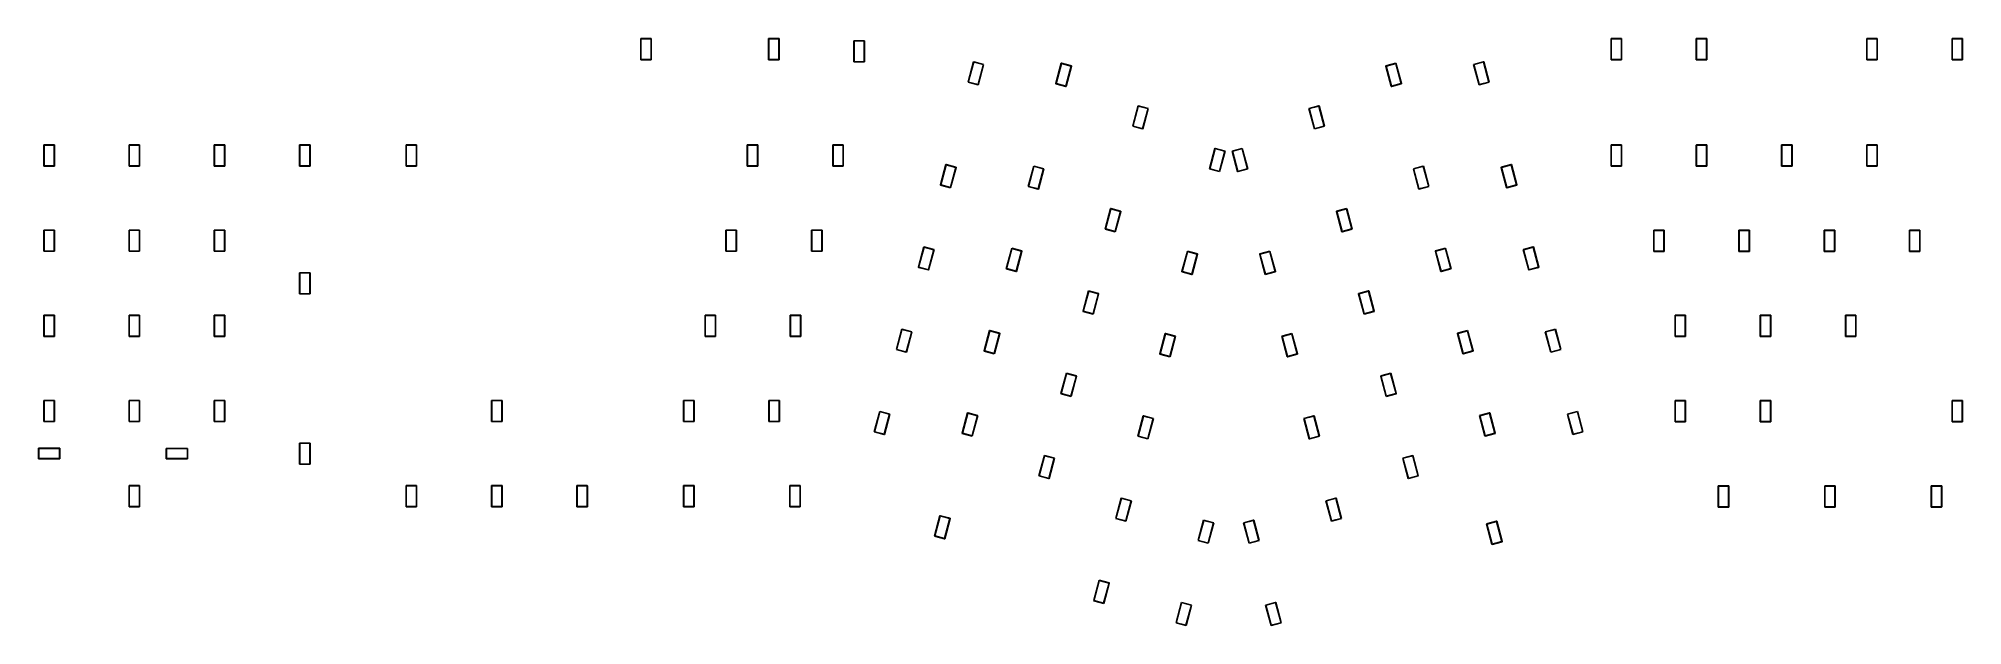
# Model space of a CAD drawing. Extents: x -649 to -219, y -193 to -62.
import ezdxf

# ---------------------------------------------------------------- set-up
doc = ezdxf.new("R2010")
doc.units = 0
doc.layers.add('BLACK', color=7, linetype='CONTINUOUS')

msp = doc.modelspace()

# ---------------------------------------------------------------- linework, layer by layer
at = {"layer": 'BLACK', "linetype": 'CONTINUOUS'}
for p, q in [((-514.7, -61.9755), (-514.699, -61.9706)), ((-514.699, -61.9767), (-514.7, -61.9755)), ((-514.699, -61.9706), (-514.698, -61.9659)), ((-514.699, -66.6743), (-514.699, -61.9767)), ((-514.698, -61.9659), (-514.695, -61.9615)), ((-514.695, -61.9615), (-514.692, -61.9577)), ((-514.692, -61.9577), (-514.688, -61.9546)), ((-514.688, -61.9546), (-514.684, -61.9523)), ((-514.684, -61.9523), (-514.679, -61.9509)), ((-514.679, -61.9509), (-514.676, -61.9505)), ((-514.676, -61.9505), (-514.674, -61.9504)), ((-514.674, -61.9504), (-514.673, -61.9505)), ((-514.673, -61.9505), (-512.376, -61.9505)), ((-514.649, -62.0005), (-514.649, -66.6505)), ((-512.399, -62.0005), (-514.649, -62.0005)), ((-512.399, -66.6505), (-512.399, -62.0005)), ((-512.376, -61.9505), (-512.375, -61.9504)), ((-512.375, -61.9504), (-512.373, -61.9505)), ((-512.373, -61.9505), (-512.37, -61.9509)), ((-512.37, -61.9509), (-512.365, -61.9523)), ((-512.365, -61.9523), (-512.361, -61.9546)), ((-512.361, -61.9546), (-512.357, -61.9577)), ((-512.357, -61.9577), (-512.354, -61.9615)), ((-512.354, -61.9615), (-512.351, -61.9659)), ((-512.351, -61.9659), (-512.35, -61.9706)), ((-512.35, -61.9706), (-512.349, -61.9755)), ((-512.349, -61.9755), (-512.349, -61.9767)), ((-512.349, -61.9767), (-512.349, -66.6743)), ((-486.125, -61.9755), (-486.124, -61.9706)), ((-486.124, -61.9767), (-486.125, -61.9755)), ((-486.124, -61.9706), (-486.123, -61.9659)), ((-486.124, -66.6743), (-486.124, -61.9767)), ((-486.123, -61.9659), (-486.12, -61.9615)), ((-486.12, -61.9615), (-486.117, -61.9577)), ((-486.117, -61.9577), (-486.113, -61.9546)), ((-486.113, -61.9546), (-486.109, -61.9523)), ((-486.109, -61.9523), (-486.104, -61.9509)), ((-486.104, -61.9509), (-486.101, -61.9505)), ((-486.101, -61.9505), (-486.099, -61.9504)), ((-486.099, -61.9504), (-486.098, -61.9505)), ((-486.098, -61.9505), (-483.801, -61.9505)), ((-486.075, -62.0005), (-486.075, -66.6505)), ((-483.824, -62.0005), (-486.075, -62.0005)), ((-483.825, -66.6505), (-483.824, -62.0005)), ((-483.801, -61.9505), (-483.799, -61.9504)), ((-483.799, -61.9504), (-483.798, -61.9505)), ((-483.798, -61.9505), (-483.795, -61.9509)), ((-483.795, -61.9509), (-483.79, -61.9523)), ((-483.79, -61.9523), (-483.786, -61.9546)), ((-483.786, -61.9546), (-483.782, -61.9577)), ((-483.782, -61.9577), (-483.779, -61.9615)), ((-483.779, -61.9615), (-483.776, -61.9659)), ((-483.776, -61.9659), (-483.775, -61.9706)), ((-483.775, -61.9706), (-483.774, -61.9755)), ((-483.774, -61.9755), (-483.774, -61.9767)), ((-483.774, -61.9767), (-483.774, -66.6743)), ((-467.075, -62.4755), (-467.074, -62.4706)), ((-467.075, -62.4767), (-467.075, -62.4755)), ((-467.074, -67.1743), (-467.075, -62.4767)), ((-467.074, -62.4706), (-467.073, -62.4659)), ((-467.073, -62.4659), (-467.07, -62.4615)), ((-467.07, -62.4615), (-467.067, -62.4577)), ((-467.067, -62.4577), (-467.063, -62.4546)), ((-467.063, -62.4546), (-467.059, -62.4523)), ((-467.059, -62.4523), (-467.054, -62.4509)), ((-467.054, -62.4509), (-467.051, -62.4505)), ((-467.051, -62.4505), (-467.049, -62.4504)), ((-467.049, -62.4504), (-467.048, -62.4505)), ((-467.048, -62.4505), (-464.751, -62.4505)), ((-467.024, -62.5005), (-467.024, -67.1505)), ((-464.774, -62.5005), (-467.024, -62.5005)), ((-464.774, -67.1505), (-464.774, -62.5005)), ((-464.751, -62.4505), (-464.749, -62.4504)), ((-464.749, -62.4504), (-464.748, -62.4505)), ((-464.748, -62.4505), (-464.745, -62.4509)), ((-464.745, -62.4509), (-464.74, -62.4523)), ((-464.74, -62.4523), (-464.736, -62.4546)), ((-464.736, -62.4546), (-464.732, -62.4577)), ((-464.732, -62.4577), (-464.729, -62.4615)), ((-464.729, -62.4615), (-464.726, -62.4659)), ((-464.726, -62.4659), (-464.725, -62.4706)), ((-464.725, -62.4706), (-464.724, -62.4755)), ((-464.724, -62.4755), (-464.724, -62.4767)), ((-464.724, -62.4767), (-464.724, -67.1743)), ((-297.815, -61.9833), (-297.813, -61.9786)), ((-297.815, -61.9882), (-297.815, -61.9833)), ((-297.815, -61.9894), (-297.815, -61.9882)), ((-297.815, -66.687), (-297.815, -61.9894)), ((-297.813, -61.9786), (-297.811, -61.9742)), ((-297.811, -61.9742), (-297.808, -61.9704)), ((-297.808, -61.9704), (-297.804, -61.9673)), ((-297.804, -61.9673), (-297.8, -61.965)), ((-297.8, -61.965), (-297.795, -61.9636)), ((-297.795, -61.9636), (-297.791, -61.9632)), ((-297.791, -61.9632), (-297.79, -61.9631)), ((-297.79, -61.9631), (-297.789, -61.9632)), ((-297.789, -61.9632), (-295.491, -61.9632)), ((-297.765, -62.0132), (-297.765, -66.6632)), ((-295.515, -62.0132), (-297.765, -62.0132)), ((-295.515, -66.6632), (-295.515, -62.0132)), ((-295.491, -61.9632), (-295.49, -61.9631)), ((-295.49, -61.9631), (-295.489, -61.9632)), ((-295.489, -61.9632), (-295.485, -61.9636)), ((-295.485, -61.9636), (-295.481, -61.965)), ((-295.481, -61.965), (-295.476, -61.9673)), ((-295.476, -61.9673), (-295.472, -61.9704)), ((-295.472, -61.9704), (-295.469, -61.9742)), ((-295.469, -61.9742), (-295.467, -61.9786)), ((-295.467, -61.9786), (-295.466, -61.9833)), ((-295.466, -61.9833), (-295.465, -61.9882)), ((-295.465, -61.9882), (-295.465, -61.9894)), ((-295.465, -61.9894), (-295.465, -66.687)), ((-278.765, -61.9833), (-278.763, -61.9786)), ((-278.765, -61.9882), (-278.765, -61.9833)), ((-278.765, -61.9894), (-278.765, -61.9882)), ((-278.765, -66.687), (-278.765, -61.9894)), ((-278.763, -61.9786), (-278.761, -61.9742)), ((-278.761, -61.9742), (-278.758, -61.9704)), ((-278.758, -61.9704), (-278.754, -61.9673)), ((-278.754, -61.9673), (-278.75, -61.965)), ((-278.75, -61.965), (-278.745, -61.9636)), ((-278.745, -61.9636), (-278.741, -61.9632)), ((-278.741, -61.9632), (-278.74, -61.9631)), ((-278.74, -61.9631), (-278.739, -61.9632)), ((-278.739, -61.9632), (-276.441, -61.9632)), ((-278.715, -62.0132), (-278.715, -66.6632)), ((-276.465, -62.0132), (-278.715, -62.0132)), ((-276.465, -66.6632), (-276.465, -62.0132)), ((-276.441, -61.9632), (-276.44, -61.9631)), ((-276.44, -61.9631), (-276.439, -61.9632)), ((-276.439, -61.9632), (-276.435, -61.9636)), ((-276.435, -61.9636), (-276.431, -61.965)), ((-276.431, -61.965), (-276.426, -61.9673)), ((-276.426, -61.9673), (-276.422, -61.9704)), ((-276.422, -61.9704), (-276.419, -61.9742)), ((-276.419, -61.9742), (-276.417, -61.9786)), ((-276.417, -61.9786), (-276.416, -61.9833)), ((-276.416, -61.9833), (-276.415, -61.9882)), ((-276.415, -61.9882), (-276.415, -61.9894)), ((-276.415, -61.9894), (-276.415, -66.687)), ((-240.665, -61.9833), (-240.663, -61.9786)), ((-240.665, -61.9882), (-240.665, -61.9833)), ((-240.665, -61.9894), (-240.665, -61.9882)), ((-240.665, -66.687), (-240.665, -61.9894)), ((-240.663, -61.9786), (-240.661, -61.9742)), ((-240.661, -61.9742), (-240.658, -61.9704)), ((-240.658, -61.9704), (-240.654, -61.9673)), ((-240.654, -61.9673), (-240.65, -61.965)), ((-240.65, -61.965), (-240.645, -61.9636)), ((-240.645, -61.9636), (-240.641, -61.9632)), ((-240.641, -61.9632), (-240.64, -61.9631)), ((-240.64, -61.9631), (-240.639, -61.9632)), ((-240.639, -61.9632), (-238.341, -61.9632)), ((-240.615, -62.0132), (-240.615, -66.6632)), ((-238.365, -62.0132), (-240.615, -62.0132)), ((-238.365, -66.6632), (-238.365, -62.0132)), ((-238.341, -61.9632), (-238.34, -61.9631)), ((-238.34, -61.9631), (-238.339, -61.9632)), ((-238.339, -61.9632), (-238.335, -61.9636)), ((-238.335, -61.9636), (-238.331, -61.965)), ((-238.331, -61.965), (-238.326, -61.9673)), ((-238.326, -61.9673), (-238.322, -61.9704)), ((-238.322, -61.9704), (-238.319, -61.9742)), ((-238.319, -61.9742), (-238.317, -61.9786)), ((-238.317, -61.9786), (-238.316, -61.9833)), ((-238.316, -61.9833), (-238.315, -61.9882)), ((-238.315, -61.9882), (-238.315, -61.9894)), ((-238.315, -61.9894), (-238.315, -66.687)), ((-221.615, -61.9833), (-221.613, -61.9786)), ((-221.615, -61.9882), (-221.615, -61.9833)), ((-221.615, -61.9894), (-221.615, -61.9882)), ((-221.615, -66.687), (-221.615, -61.9894)), ((-221.613, -61.9786), (-221.611, -61.9742)), ((-221.611, -61.9742), (-221.608, -61.9704)), ((-221.608, -61.9704), (-221.604, -61.9673)), ((-221.604, -61.9673), (-221.6, -61.965)), ((-221.6, -61.965), (-221.595, -61.9636)), ((-221.595, -61.9636), (-221.591, -61.9632)), ((-221.591, -61.9632), (-221.59, -61.9631)), ((-221.59, -61.9631), (-221.589, -61.9632)), ((-221.589, -61.9632), (-219.291, -61.9632)), ((-221.565, -62.0132), (-221.565, -66.6632)), ((-219.315, -62.0132), (-221.565, -62.0132)), ((-219.315, -66.6632), (-219.315, -62.0132)), ((-219.291, -61.9632), (-219.29, -61.9631)), ((-219.29, -61.9631), (-219.289, -61.9632)), ((-219.289, -61.9632), (-219.285, -61.9636)), ((-219.285, -61.9636), (-219.281, -61.965)), ((-219.281, -61.965), (-219.276, -61.9673)), ((-219.276, -61.9673), (-219.272, -61.9704)), ((-219.272, -61.9704), (-219.269, -61.9742)), ((-219.269, -61.9742), (-219.267, -61.9786)), ((-219.267, -61.9786), (-219.266, -61.9833)), ((-219.266, -61.9833), (-219.265, -61.9882)), ((-219.265, -61.9882), (-219.265, -61.9894)), ((-219.265, -61.9894), (-219.265, -66.687)), ((-514.7, -66.6755), (-514.699, -66.6743)), ((-514.699, -66.6804), (-514.7, -66.6755)), ((-514.698, -66.6851), (-514.699, -66.6804)), ((-514.695, -66.6895), (-514.698, -66.6851)), ((-514.692, -66.6933), (-514.695, -66.6895)), ((-514.688, -66.6964), (-514.692, -66.6933)), ((-514.684, -66.6987), (-514.688, -66.6964)), ((-514.679, -66.7001), (-514.684, -66.6987)), ((-514.676, -66.7005), (-514.679, -66.7001)), ((-514.674, -66.7006), (-514.676, -66.7005)), ((-514.676, -66.7005), (-514.676, -66.7005)), ((-514.673, -66.7005), (-514.674, -66.7006)), ((-512.376, -66.7005), (-514.673, -66.7005)), ((-514.649, -66.6505), (-512.399, -66.6505)), ((-512.375, -66.7006), (-512.376, -66.7005)), ((-512.373, -66.7005), (-512.375, -66.7006)), ((-512.37, -66.7001), (-512.373, -66.7005)), ((-512.373, -66.7005), (-512.373, -66.7005)), ((-512.365, -66.6987), (-512.37, -66.7001)), ((-512.361, -66.6964), (-512.365, -66.6987)), ((-512.357, -66.6933), (-512.361, -66.6964)), ((-512.354, -66.6895), (-512.357, -66.6933)), ((-512.351, -66.6851), (-512.354, -66.6895)), ((-512.35, -66.6804), (-512.351, -66.6851)), ((-512.349, -66.6755), (-512.35, -66.6804)), ((-512.349, -66.6743), (-512.349, -66.6755)), ((-486.125, -66.6755), (-486.124, -66.6743)), ((-486.124, -66.6804), (-486.125, -66.6755)), ((-486.123, -66.6851), (-486.124, -66.6804)), ((-486.12, -66.6895), (-486.123, -66.6851)), ((-486.117, -66.6933), (-486.12, -66.6895)), ((-486.113, -66.6964), (-486.117, -66.6933)), ((-486.109, -66.6987), (-486.113, -66.6964)), ((-486.104, -66.7001), (-486.109, -66.6987)), ((-486.101, -66.7005), (-486.104, -66.7001)), ((-486.099, -66.7006), (-486.101, -66.7005)), ((-486.101, -66.7005), (-486.101, -66.7005)), ((-486.098, -66.7005), (-486.099, -66.7006)), ((-483.801, -66.7005), (-486.098, -66.7005)), ((-486.075, -66.6505), (-483.825, -66.6505)), ((-483.799, -66.7006), (-483.801, -66.7005)), ((-483.798, -66.7005), (-483.799, -66.7006)), ((-483.795, -66.7001), (-483.798, -66.7005)), ((-483.798, -66.7005), (-483.798, -66.7005)), ((-483.79, -66.6987), (-483.795, -66.7001)), ((-483.786, -66.6964), (-483.79, -66.6987)), ((-483.782, -66.6933), (-483.786, -66.6964)), ((-483.779, -66.6895), (-483.782, -66.6933)), ((-483.776, -66.6851), (-483.779, -66.6895)), ((-483.775, -66.6804), (-483.776, -66.6851)), ((-483.774, -66.6755), (-483.775, -66.6804)), ((-483.774, -66.6743), (-483.774, -66.6755)), ((-467.075, -67.1755), (-467.074, -67.1743)), ((-467.074, -67.1804), (-467.075, -67.1755)), ((-467.073, -67.1851), (-467.074, -67.1804)), ((-467.07, -67.1895), (-467.073, -67.1851)), ((-467.067, -67.1933), (-467.07, -67.1895)), ((-467.063, -67.1964), (-467.067, -67.1933)), ((-467.059, -67.1987), (-467.063, -67.1964)), ((-467.054, -67.2001), (-467.059, -67.1987)), ((-467.051, -67.2005), (-467.054, -67.2001)), ((-467.049, -67.2006), (-467.051, -67.2005)), ((-467.051, -67.2005), (-467.051, -67.2005)), ((-467.048, -67.2005), (-467.049, -67.2006)), ((-464.751, -67.2005), (-467.048, -67.2005)), ((-467.024, -67.1505), (-464.774, -67.1505)), ((-464.749, -67.2006), (-464.751, -67.2005)), ((-464.748, -67.2005), (-464.749, -67.2006)), ((-464.745, -67.2001), (-464.748, -67.2005)), ((-464.748, -67.2005), (-464.748, -67.2005)), ((-464.74, -67.1987), (-464.745, -67.2001)), ((-464.736, -67.1964), (-464.74, -67.1987)), ((-464.732, -67.1933), (-464.736, -67.1964)), ((-464.729, -67.1895), (-464.732, -67.1933)), ((-464.726, -67.1851), (-464.729, -67.1895)), ((-464.725, -67.1804), (-464.726, -67.1851)), ((-464.724, -67.1755), (-464.725, -67.1804)), ((-464.724, -67.1743), (-464.724, -67.1755)), ((-441.545, -71.7117), (-440.329, -67.1742)), ((-440.287, -67.2101), (-441.49, -71.7017)), ((-440.329, -67.173), (-440.328, -67.1719)), ((-440.329, -67.1742), (-440.329, -67.173)), ((-440.328, -67.1719), (-440.327, -67.1684)), ((-440.328, -67.1719), (-440.328, -67.1719)), ((-440.327, -67.1684), (-440.325, -67.1642)), ((-440.325, -67.1642), (-440.321, -67.1606)), ((-440.321, -67.1606), (-440.317, -67.1577)), ((-440.321, -67.1606), (-440.321, -67.1606)), ((-440.317, -67.1577), (-440.313, -67.1557)), ((-440.313, -67.1557), (-440.308, -67.1546)), ((-440.308, -67.1546), (-440.303, -67.1544)), ((-440.303, -67.1544), (-440.299, -67.155)), ((-440.299, -67.155), (-440.299, -67.155)), ((-440.299, -67.155), (-440.298, -67.1552)), ((-440.298, -67.1552), (-440.297, -67.1557)), ((-440.297, -67.1557), (-438.078, -67.7503)), ((-438.114, -67.7925), (-440.287, -67.2101)), ((-439.317, -72.284), (-438.114, -67.7925)), ((-438.059, -67.7824), (-439.275, -72.3199)), ((-438.078, -67.7503), (-438.076, -67.7505)), ((-438.076, -67.7505), (-438.075, -67.751)), ((-438.075, -67.751), (-438.075, -67.751)), ((-438.075, -67.751), (-438.072, -67.7523)), ((-438.072, -67.7523), (-438.068, -67.7549)), ((-438.068, -67.7549), (-438.064, -67.7582)), ((-438.064, -67.7582), (-438.061, -67.7622)), ((-438.061, -67.7622), (-438.059, -67.7667)), ((-438.059, -67.7667), (-438.058, -67.7715)), ((-438.058, -67.7764), (-438.059, -67.7813)), ((-438.059, -67.7813), (-438.059, -67.7824)), ((-438.058, -67.7715), (-438.058, -67.7764)), ((-421.911, -72.042), (-420.696, -67.5045)), ((-420.653, -67.5404), (-421.857, -72.032)), ((-420.696, -67.5045), (-420.695, -67.5033)), ((-420.695, -67.5021), (-420.694, -67.4987)), ((-420.695, -67.5033), (-420.695, -67.5021)), ((-420.695, -67.5021), (-420.695, -67.5021)), ((-420.694, -67.4987), (-420.691, -67.4945)), ((-420.691, -67.4945), (-420.688, -67.4909)), ((-420.688, -67.4909), (-420.686, -67.4899)), ((-420.686, -67.4899), (-420.684, -67.488)), ((-420.684, -67.488), (-420.679, -67.486)), ((-420.679, -67.486), (-420.674, -67.4849)), ((-420.674, -67.4849), (-420.669, -67.4847)), ((-420.669, -67.4847), (-420.666, -67.4853)), ((-420.666, -67.4853), (-420.666, -67.4853)), ((-420.666, -67.4853), (-420.665, -67.4855)), ((-420.665, -67.4855), (-420.663, -67.486)), ((-420.663, -67.486), (-418.444, -68.0806)), ((-418.48, -68.1227), (-420.653, -67.5404)), ((-419.684, -72.6143), (-418.48, -68.1227)), ((-418.426, -68.1127), (-419.641, -72.6502)), ((-418.444, -68.0806), (-418.443, -68.0808)), ((-418.443, -68.0808), (-418.442, -68.0812)), ((-418.442, -68.0812), (-418.442, -68.0812)), ((-418.442, -68.0812), (-418.438, -68.0825)), ((-418.438, -68.0825), (-418.434, -68.0851)), ((-418.434, -68.0851), (-418.431, -68.0885)), ((-418.431, -68.0885), (-418.428, -68.0925)), ((-418.428, -68.0925), (-418.426, -68.097)), ((-418.426, -68.097), (-418.425, -68.1018)), ((-418.425, -68.1116), (-418.426, -68.1127)), ((-418.425, -68.1018), (-418.424, -68.1067)), ((-418.424, -68.1067), (-418.425, -68.1116)), ((-348.173, -68.1018), (-348.172, -68.097)), ((-348.173, -68.1067), (-348.173, -68.1018)), ((-348.172, -68.1116), (-348.173, -68.1067)), ((-348.172, -68.097), (-348.17, -68.0925)), ((-348.172, -68.1127), (-348.172, -68.1116)), ((-346.956, -72.6502), (-348.172, -68.1127)), ((-348.17, -68.0925), (-348.167, -68.0885)), ((-348.167, -68.0885), (-348.163, -68.0851)), ((-348.163, -68.0851), (-348.159, -68.0825)), ((-348.159, -68.0825), (-348.154, -68.0808)), ((-348.154, -68.0808), (-348.153, -68.0806)), ((-348.153, -68.0806), (-345.934, -67.486)), ((-345.944, -67.5404), (-348.117, -68.1227)), ((-348.117, -68.1227), (-346.914, -72.6143)), ((-344.74, -72.032), (-345.944, -67.5404)), ((-345.934, -67.486), (-345.933, -67.4855)), ((-345.933, -67.4855), (-345.932, -67.4853)), ((-345.932, -67.4853), (-345.928, -67.4847)), ((-345.928, -67.4847), (-345.923, -67.4849)), ((-345.923, -67.4849), (-345.918, -67.486)), ((-345.918, -67.486), (-345.914, -67.488)), ((-345.914, -67.488), (-345.91, -67.4909)), ((-345.91, -67.4909), (-345.906, -67.4945)), ((-345.906, -67.4945), (-345.904, -67.4987)), ((-345.904, -67.4987), (-345.902, -67.5033)), ((-345.902, -67.5033), (-345.902, -67.5045)), ((-345.902, -67.5045), (-344.686, -72.042)), ((-328.539, -67.7715), (-328.538, -67.7667)), ((-328.539, -67.7764), (-328.539, -67.7715)), ((-328.539, -67.7813), (-328.539, -67.7764)), ((-328.538, -67.7824), (-328.539, -67.7813)), ((-328.538, -67.7667), (-328.536, -67.7622)), ((-327.322, -72.3199), (-328.538, -67.7824)), ((-328.536, -67.7622), (-328.533, -67.7582)), ((-328.533, -67.7582), (-328.53, -67.7549)), ((-328.53, -67.7549), (-328.525, -67.7523)), ((-328.525, -67.7523), (-328.521, -67.7505)), ((-328.521, -67.7505), (-328.52, -67.7503)), ((-328.52, -67.7503), (-326.3, -67.1557)), ((-326.31, -67.2101), (-328.484, -67.7925)), ((-328.484, -67.7925), (-327.28, -72.284)), ((-325.107, -71.7017), (-326.31, -67.2101)), ((-326.3, -67.1557), (-326.299, -67.1552)), ((-326.299, -67.1552), (-326.298, -67.155)), ((-326.298, -67.155), (-326.294, -67.1544)), ((-326.294, -67.1544), (-326.289, -67.1546)), ((-326.289, -67.1546), (-326.285, -67.1557)), ((-326.285, -67.1557), (-326.28, -67.1577)), ((-326.28, -67.1577), (-326.276, -67.1606)), ((-326.276, -67.1606), (-326.273, -67.1642)), ((-326.273, -67.1642), (-326.27, -67.1684)), ((-326.27, -67.1684), (-326.268, -67.173)), ((-326.268, -67.173), (-326.268, -67.1742)), ((-326.268, -67.1742), (-325.052, -71.7117)), ((-297.815, -66.6882), (-297.815, -66.687)), ((-297.815, -66.6931), (-297.815, -66.6882)), ((-297.813, -66.6978), (-297.815, -66.6931)), ((-297.811, -66.7022), (-297.813, -66.6978)), ((-297.808, -66.706), (-297.811, -66.7022)), ((-297.804, -66.7091), (-297.808, -66.706)), ((-297.8, -66.7114), (-297.804, -66.7091)), ((-297.795, -66.7128), (-297.8, -66.7114)), ((-297.791, -66.7132), (-297.795, -66.7128)), ((-297.79, -66.7133), (-297.791, -66.7132)), ((-297.791, -66.7132), (-297.791, -66.7132)), ((-297.789, -66.7132), (-297.79, -66.7133)), ((-295.491, -66.7132), (-297.789, -66.7132)), ((-297.765, -66.6632), (-295.515, -66.6632)), ((-295.49, -66.7133), (-295.491, -66.7132)), ((-295.489, -66.7132), (-295.49, -66.7133)), ((-295.485, -66.7128), (-295.489, -66.7132)), ((-295.489, -66.7132), (-295.489, -66.7132)), ((-295.481, -66.7114), (-295.485, -66.7128)), ((-295.476, -66.7091), (-295.481, -66.7114)), ((-295.472, -66.706), (-295.476, -66.7091)), ((-295.469, -66.7022), (-295.472, -66.706)), ((-295.467, -66.6978), (-295.469, -66.7022)), ((-295.466, -66.6931), (-295.467, -66.6978)), ((-295.465, -66.6882), (-295.466, -66.6931)), ((-295.465, -66.687), (-295.465, -66.6882)), ((-278.765, -66.6882), (-278.765, -66.687)), ((-278.765, -66.6931), (-278.765, -66.6882)), ((-278.763, -66.6978), (-278.765, -66.6931)), ((-278.761, -66.7022), (-278.763, -66.6978)), ((-278.758, -66.706), (-278.761, -66.7022)), ((-278.754, -66.7091), (-278.758, -66.706)), ((-278.75, -66.7114), (-278.754, -66.7091)), ((-278.745, -66.7128), (-278.75, -66.7114)), ((-278.741, -66.7132), (-278.745, -66.7128)), ((-278.74, -66.7133), (-278.741, -66.7132)), ((-278.741, -66.7132), (-278.741, -66.7132)), ((-278.739, -66.7132), (-278.74, -66.7133)), ((-276.441, -66.7132), (-278.739, -66.7132)), ((-278.715, -66.6632), (-276.465, -66.6632)), ((-276.44, -66.7133), (-276.441, -66.7132)), ((-276.439, -66.7132), (-276.44, -66.7133)), ((-276.435, -66.7128), (-276.439, -66.7132)), ((-276.439, -66.7132), (-276.439, -66.7132)), ((-276.431, -66.7114), (-276.435, -66.7128)), ((-276.426, -66.7091), (-276.431, -66.7114)), ((-276.422, -66.706), (-276.426, -66.7091)), ((-276.419, -66.7022), (-276.422, -66.706)), ((-276.417, -66.6978), (-276.419, -66.7022)), ((-276.416, -66.6931), (-276.417, -66.6978)), ((-276.415, -66.6882), (-276.416, -66.6931)), ((-276.415, -66.687), (-276.415, -66.6882)), ((-240.665, -66.6882), (-240.665, -66.687)), ((-240.665, -66.6931), (-240.665, -66.6882)), ((-240.663, -66.6978), (-240.665, -66.6931)), ((-240.661, -66.7022), (-240.663, -66.6978)), ((-240.658, -66.706), (-240.661, -66.7022)), ((-240.654, -66.7091), (-240.658, -66.706)), ((-240.65, -66.7114), (-240.654, -66.7091)), ((-240.645, -66.7128), (-240.65, -66.7114)), ((-240.641, -66.7132), (-240.645, -66.7128)), ((-240.64, -66.7133), (-240.641, -66.7132)), ((-240.641, -66.7132), (-240.641, -66.7132)), ((-240.639, -66.7132), (-240.64, -66.7133)), ((-238.341, -66.7132), (-240.639, -66.7132)), ((-240.615, -66.6632), (-238.365, -66.6632)), ((-238.34, -66.7133), (-238.341, -66.7132)), ((-238.339, -66.7132), (-238.34, -66.7133)), ((-238.335, -66.7128), (-238.339, -66.7132)), ((-238.339, -66.7132), (-238.339, -66.7132)), ((-238.331, -66.7114), (-238.335, -66.7128)), ((-238.326, -66.7091), (-238.331, -66.7114)), ((-238.322, -66.706), (-238.326, -66.7091)), ((-238.319, -66.7022), (-238.322, -66.706)), ((-238.317, -66.6978), (-238.319, -66.7022)), ((-238.316, -66.6931), (-238.317, -66.6978)), ((-238.315, -66.6882), (-238.316, -66.6931)), ((-238.315, -66.687), (-238.315, -66.6882)), ((-221.615, -66.6882), (-221.615, -66.687)), ((-221.615, -66.6931), (-221.615, -66.6882)), ((-221.613, -66.6978), (-221.615, -66.6931)), ((-221.611, -66.7022), (-221.613, -66.6978)), ((-221.608, -66.706), (-221.611, -66.7022)), ((-221.604, -66.7091), (-221.608, -66.706)), ((-221.6, -66.7114), (-221.604, -66.7091)), ((-221.595, -66.7128), (-221.6, -66.7114)), ((-221.591, -66.7132), (-221.595, -66.7128)), ((-221.59, -66.7133), (-221.591, -66.7132)), ((-221.591, -66.7132), (-221.591, -66.7132)), ((-221.589, -66.7132), (-221.59, -66.7133)), ((-219.291, -66.7132), (-221.589, -66.7132)), ((-221.565, -66.6632), (-219.315, -66.6632)), ((-219.29, -66.7133), (-219.291, -66.7132)), ((-219.289, -66.7132), (-219.29, -66.7133)), ((-219.285, -66.7128), (-219.289, -66.7132)), ((-219.289, -66.7132), (-219.289, -66.7132)), ((-219.281, -66.7114), (-219.285, -66.7128)), ((-219.276, -66.7091), (-219.281, -66.7114)), ((-219.272, -66.706), (-219.276, -66.7091)), ((-219.269, -66.7022), (-219.272, -66.706)), ((-219.267, -66.6978), (-219.269, -66.7022)), ((-219.266, -66.6931), (-219.267, -66.6978)), ((-219.265, -66.6882), (-219.266, -66.6931)), ((-219.265, -66.687), (-219.265, -66.6882)), ((-441.546, -71.7141), (-441.545, -71.7129)), ((-441.546, -71.7177), (-441.546, -71.7141)), ((-441.546, -71.7226), (-441.546, -71.7177)), ((-441.545, -71.7274), (-441.546, -71.7226)), ((-441.545, -71.7129), (-441.545, -71.7117)), ((-441.543, -71.7319), (-441.545, -71.7274)), ((-441.54, -71.7359), (-441.543, -71.7319)), ((-441.536, -71.7393), (-441.54, -71.7359)), ((-441.532, -71.7419), (-441.536, -71.7393)), ((-441.528, -71.7436), (-441.532, -71.7419)), ((-441.526, -71.7438), (-441.528, -71.7436)), ((-439.307, -72.3385), (-441.526, -71.7438)), ((-441.49, -71.7017), (-439.317, -72.284)), ((-439.306, -72.3389), (-439.307, -72.3385)), ((-439.305, -72.3391), (-439.306, -72.3389)), ((-439.301, -72.3397), (-439.305, -72.3391)), ((-439.296, -72.3395), (-439.301, -72.3397)), ((-439.291, -72.3384), (-439.296, -72.3395)), ((-439.287, -72.3364), (-439.291, -72.3384)), ((-439.283, -72.3335), (-439.287, -72.3364)), ((-439.279, -72.3299), (-439.283, -72.3335)), ((-439.277, -72.3258), (-439.279, -72.3299)), ((-439.275, -72.3211), (-439.277, -72.3258)), ((-439.275, -72.3199), (-439.275, -72.3211)), ((-421.913, -72.048), (-421.912, -72.0443)), ((-421.912, -72.0529), (-421.913, -72.048)), ((-421.912, -72.0431), (-421.911, -72.042)), ((-421.912, -72.0443), (-421.912, -72.0431)), ((-421.911, -72.0577), (-421.912, -72.0529)), ((-421.909, -72.0622), (-421.911, -72.0577)), ((-421.906, -72.0662), (-421.909, -72.0622)), ((-421.903, -72.0696), (-421.906, -72.0662)), ((-421.899, -72.0722), (-421.903, -72.0696)), ((-421.894, -72.0739), (-421.899, -72.0722)), ((-421.893, -72.0741), (-421.894, -72.0739)), ((-419.674, -72.6688), (-421.893, -72.0741)), ((-421.857, -72.032), (-419.684, -72.6143)), ((-419.672, -72.6692), (-419.674, -72.6688)), ((-419.671, -72.6694), (-419.672, -72.6692)), ((-419.668, -72.67), (-419.671, -72.6694)), ((-419.663, -72.6698), (-419.668, -72.67)), ((-419.658, -72.6687), (-419.663, -72.6698)), ((-419.653, -72.6667), (-419.658, -72.6687)), ((-419.649, -72.6638), (-419.653, -72.6667)), ((-419.646, -72.6602), (-419.649, -72.6638)), ((-419.643, -72.656), (-419.646, -72.6602)), ((-419.642, -72.6514), (-419.643, -72.656)), ((-419.641, -72.6502), (-419.642, -72.6514)), ((-346.956, -72.6514), (-346.956, -72.6502)), ((-346.955, -72.6526), (-346.956, -72.6514)), ((-346.954, -72.656), (-346.955, -72.6526)), ((-346.955, -72.6526), (-346.955, -72.6526)), ((-346.953, -72.6575), (-346.954, -72.656)), ((-346.951, -72.6602), (-346.953, -72.6575)), ((-346.948, -72.6638), (-346.951, -72.6602)), ((-346.944, -72.6667), (-346.948, -72.6638)), ((-346.94, -72.6687), (-346.944, -72.6667)), ((-346.935, -72.6698), (-346.94, -72.6687)), ((-346.93, -72.67), (-346.935, -72.6698)), ((-346.926, -72.6694), (-346.93, -72.67)), ((-346.925, -72.6692), (-346.926, -72.6694)), ((-346.926, -72.6694), (-346.926, -72.6694)), ((-346.924, -72.6688), (-346.925, -72.6692)), ((-344.704, -72.0741), (-346.924, -72.6688)), ((-346.914, -72.6143), (-344.74, -72.032)), ((-344.703, -72.0739), (-344.704, -72.0741)), ((-344.702, -72.0735), (-344.703, -72.0739)), ((-344.699, -72.0722), (-344.702, -72.0735)), ((-344.702, -72.0735), (-344.702, -72.0735)), ((-344.695, -72.0696), (-344.699, -72.0722)), ((-344.691, -72.0662), (-344.695, -72.0696)), ((-344.688, -72.0622), (-344.691, -72.0662)), ((-344.686, -72.0577), (-344.688, -72.0622)), ((-344.686, -72.042), (-344.686, -72.0431)), ((-344.686, -72.0431), (-344.685, -72.048)), ((-344.685, -72.0529), (-344.686, -72.0577)), ((-344.685, -72.048), (-344.685, -72.0529)), ((-327.322, -72.3211), (-327.322, -72.3199)), ((-327.322, -72.3223), (-327.322, -72.3211)), ((-327.32, -72.3257), (-327.322, -72.3223)), ((-327.322, -72.3223), (-327.322, -72.3223)), ((-327.318, -72.3299), (-327.32, -72.3257)), ((-327.314, -72.3335), (-327.318, -72.3299)), ((-327.318, -72.3299), (-327.318, -72.3299)), ((-327.31, -72.3364), (-327.314, -72.3335)), ((-327.306, -72.3384), (-327.31, -72.3364)), ((-327.301, -72.3395), (-327.306, -72.3384)), ((-327.296, -72.3397), (-327.301, -72.3395)), ((-327.293, -72.3391), (-327.296, -72.3397)), ((-327.291, -72.3389), (-327.293, -72.3391)), ((-327.293, -72.3391), (-327.293, -72.3391)), ((-327.29, -72.3385), (-327.291, -72.3389)), ((-325.071, -71.7438), (-327.29, -72.3385)), ((-327.28, -72.284), (-325.107, -71.7017)), ((-325.07, -71.7436), (-325.071, -71.7438)), ((-325.069, -71.7432), (-325.07, -71.7436)), ((-325.065, -71.7419), (-325.069, -71.7432)), ((-325.069, -71.7432), (-325.069, -71.7432)), ((-325.061, -71.7393), (-325.065, -71.7419)), ((-325.057, -71.7359), (-325.061, -71.7393)), ((-325.055, -71.7319), (-325.057, -71.7359)), ((-325.053, -71.7274), (-325.055, -71.7319)), ((-325.051, -71.7226), (-325.053, -71.7274)), ((-325.052, -71.7117), (-325.052, -71.7129)), ((-325.052, -71.7129), (-325.051, -71.7177)), ((-325.051, -71.7177), (-325.051, -71.7226)), ((-404.743, -81.5727), (-403.527, -77.0352)), ((-403.485, -77.0711), (-404.689, -81.5627)), ((-403.527, -77.0329), (-403.525, -77.0294)), ((-403.527, -77.034), (-403.527, -77.0329)), ((-403.527, -77.0329), (-403.527, -77.0329)), ((-403.527, -77.0352), (-403.527, -77.034)), ((-403.525, -77.0294), (-403.523, -77.0252)), ((-403.523, -77.0252), (-403.519, -77.0216)), ((-403.519, -77.0216), (-403.518, -77.0206)), ((-403.518, -77.0206), (-403.515, -77.0188)), ((-403.515, -77.0188), (-403.511, -77.0167)), ((-403.511, -77.0167), (-403.506, -77.0156)), ((-403.506, -77.0156), (-403.501, -77.0154)), ((-403.501, -77.0154), (-403.498, -77.016)), ((-403.498, -77.016), (-403.498, -77.016)), ((-403.498, -77.016), (-403.496, -77.0162)), ((-403.496, -77.0162), (-403.495, -77.0167)), ((-403.495, -77.0167), (-401.276, -77.6113)), ((-401.312, -77.6535), (-403.485, -77.0711)), ((-365.321, -77.6113), (-363.102, -77.0167)), ((-363.112, -77.0711), (-365.286, -77.6535)), ((-361.909, -81.5627), (-363.112, -77.0711)), ((-363.102, -77.0167), (-363.101, -77.0162)), ((-363.101, -77.0162), (-363.1, -77.016)), ((-363.1, -77.016), (-363.096, -77.0154)), ((-363.096, -77.0154), (-363.091, -77.0156)), ((-363.091, -77.0156), (-363.086, -77.0167)), ((-363.086, -77.0167), (-363.082, -77.0188)), ((-363.082, -77.0188), (-363.078, -77.0216)), ((-363.078, -77.0216), (-363.075, -77.0252)), ((-363.075, -77.0252), (-363.072, -77.0294)), ((-363.072, -77.0294), (-363.07, -77.034)), ((-363.07, -77.034), (-363.07, -77.0352)), ((-363.07, -77.0352), (-361.854, -81.5727)), ((-404.744, -81.5739), (-404.743, -81.5727)), ((-404.744, -81.5751), (-404.744, -81.5739)), ((-404.744, -81.5787), (-404.744, -81.5751)), ((-404.744, -81.5836), (-404.744, -81.5787)), ((-404.743, -81.5884), (-404.744, -81.5836)), ((-404.741, -81.5929), (-404.743, -81.5884)), ((-404.738, -81.5969), (-404.741, -81.5929)), ((-404.735, -81.6003), (-404.738, -81.5969)), ((-404.73, -81.6029), (-404.735, -81.6003)), ((-404.726, -81.6046), (-404.73, -81.6029)), ((-404.725, -81.6048), (-404.726, -81.6046)), ((-402.505, -82.1995), (-404.725, -81.6048)), ((-404.689, -81.5627), (-402.515, -82.145)), ((-402.515, -82.145), (-401.312, -77.6535)), ((-401.257, -77.6434), (-402.473, -82.1809)), ((-401.276, -77.6113), (-401.275, -77.6115)), ((-401.275, -77.6115), (-401.274, -77.612)), ((-401.274, -77.612), (-401.274, -77.612)), ((-401.274, -77.612), (-401.27, -77.6133)), ((-401.27, -77.6133), (-401.266, -77.6159)), ((-401.266, -77.6159), (-401.262, -77.6192)), ((-401.262, -77.6192), (-401.259, -77.6232)), ((-401.259, -77.6232), (-401.257, -77.6277)), ((-401.257, -77.6277), (-401.256, -77.6325)), ((-401.256, -77.6374), (-401.257, -77.6423)), ((-401.257, -77.6423), (-401.257, -77.6434)), ((-401.256, -77.6325), (-401.256, -77.6374)), ((-365.341, -77.6325), (-365.34, -77.6277)), ((-365.341, -77.6374), (-365.341, -77.6325)), ((-365.34, -77.6423), (-365.341, -77.6374)), ((-365.34, -77.6277), (-365.338, -77.6232)), ((-365.34, -77.6434), (-365.34, -77.6423)), ((-364.124, -82.181), (-365.34, -77.6434)), ((-365.338, -77.6232), (-365.335, -77.6192)), ((-365.335, -77.6192), (-365.331, -77.6159)), ((-365.331, -77.6159), (-365.327, -77.6133)), ((-365.327, -77.6133), (-365.323, -77.6115)), ((-365.323, -77.6115), (-365.321, -77.6113)), ((-365.286, -77.6535), (-364.082, -82.145)), ((-361.873, -81.6048), (-364.092, -82.1995)), ((-364.082, -82.145), (-361.909, -81.5627)), ((-361.872, -81.6046), (-361.873, -81.6048)), ((-361.87, -81.6042), (-361.872, -81.6046)), ((-361.867, -81.6029), (-361.87, -81.6042)), ((-361.87, -81.6042), (-361.87, -81.6042)), ((-361.863, -81.6003), (-361.867, -81.6029)), ((-361.859, -81.5969), (-361.863, -81.6003)), ((-361.856, -81.5929), (-361.859, -81.5969)), ((-361.854, -81.5884), (-361.856, -81.5929)), ((-361.854, -81.5727), (-361.854, -81.5739)), ((-361.854, -81.5739), (-361.853, -81.5787)), ((-361.853, -81.5836), (-361.854, -81.5884)), ((-361.853, -81.5787), (-361.853, -81.5836)), ((-648.113, -85.7831), (-648.111, -85.7784)), ((-648.113, -85.788), (-648.113, -85.7831)), ((-648.113, -85.7892), (-648.113, -85.788)), ((-648.113, -90.4868), (-648.113, -85.7892)), ((-648.111, -85.7784), (-648.109, -85.774)), ((-648.109, -85.774), (-648.106, -85.7702)), ((-648.106, -85.7702), (-648.102, -85.7671)), ((-648.102, -85.7671), (-648.098, -85.7648)), ((-648.098, -85.7648), (-648.093, -85.7634)), ((-648.093, -85.7634), (-648.089, -85.763)), ((-648.089, -85.763), (-648.088, -85.7629)), ((-648.088, -85.7629), (-648.087, -85.763)), ((-648.087, -85.763), (-645.789, -85.763)), ((-648.063, -85.813), (-648.063, -90.463)), ((-645.813, -85.813), (-648.063, -85.813)), ((-645.813, -90.463), (-645.813, -85.813)), ((-645.789, -85.763), (-645.788, -85.7629)), ((-645.788, -85.7629), (-645.787, -85.763)), ((-645.787, -85.763), (-645.783, -85.7634)), ((-645.783, -85.7634), (-645.778, -85.7648)), ((-645.778, -85.7648), (-645.774, -85.7671)), ((-645.774, -85.7671), (-645.77, -85.7702)), ((-645.77, -85.7702), (-645.767, -85.774)), ((-645.767, -85.774), (-645.765, -85.7784)), ((-645.765, -85.7784), (-645.763, -85.7831)), ((-645.763, -85.7831), (-645.763, -85.788)), ((-645.763, -85.788), (-645.763, -85.7892)), ((-645.763, -85.7892), (-645.763, -90.4868)), ((-629.063, -85.7831), (-629.061, -85.7784)), ((-629.063, -85.788), (-629.063, -85.7831)), ((-629.063, -85.7892), (-629.063, -85.788)), ((-629.063, -90.4868), (-629.063, -85.7892)), ((-629.061, -85.7784), (-629.059, -85.774)), ((-629.059, -85.774), (-629.056, -85.7702)), ((-629.056, -85.7702), (-629.052, -85.7671)), ((-629.052, -85.7671), (-629.048, -85.7648)), ((-629.048, -85.7648), (-629.043, -85.7634)), ((-629.043, -85.7634), (-629.039, -85.763)), ((-629.039, -85.763), (-629.038, -85.7629)), ((-629.038, -85.7629), (-629.037, -85.763)), ((-629.037, -85.763), (-626.739, -85.763)), ((-629.013, -85.813), (-629.013, -90.463)), ((-626.763, -85.813), (-629.013, -85.813)), ((-626.763, -90.463), (-626.763, -85.813)), ((-626.739, -85.763), (-626.738, -85.7629)), ((-626.738, -85.7629), (-626.737, -85.763)), ((-626.737, -85.763), (-626.733, -85.7634)), ((-626.733, -85.7634), (-626.728, -85.7648)), ((-626.728, -85.7648), (-626.724, -85.7671)), ((-626.724, -85.7671), (-626.72, -85.7702)), ((-626.72, -85.7702), (-626.717, -85.774)), ((-626.717, -85.774), (-626.715, -85.7784)), ((-626.715, -85.7784), (-626.713, -85.7831)), ((-626.713, -85.7831), (-626.713, -85.788)), ((-626.713, -85.788), (-626.713, -85.7892)), ((-626.713, -85.7892), (-626.713, -90.4868)), ((-610.013, -85.7831), (-610.011, -85.7784)), ((-610.013, -85.788), (-610.013, -85.7831)), ((-610.013, -85.7892), (-610.013, -85.788)), ((-610.013, -90.4868), (-610.013, -85.7892)), ((-610.011, -85.7784), (-610.009, -85.774)), ((-610.009, -85.774), (-610.006, -85.7702)), ((-610.006, -85.7702), (-610.002, -85.7671)), ((-610.002, -85.7671), (-609.998, -85.7648)), ((-609.998, -85.7648), (-609.993, -85.7634)), ((-609.993, -85.7634), (-609.989, -85.763)), ((-609.989, -85.763), (-609.988, -85.7629)), ((-609.988, -85.7629), (-609.987, -85.763)), ((-609.987, -85.763), (-607.689, -85.763)), ((-609.963, -85.813), (-609.963, -90.463)), ((-607.713, -85.813), (-609.963, -85.813)), ((-607.713, -90.463), (-607.713, -85.813)), ((-607.689, -85.763), (-607.688, -85.7629)), ((-607.688, -85.7629), (-607.687, -85.763)), ((-607.687, -85.763), (-607.683, -85.7634)), ((-607.683, -85.7634), (-607.678, -85.7648)), ((-607.678, -85.7648), (-607.674, -85.7671)), ((-607.674, -85.7671), (-607.67, -85.7702)), ((-607.67, -85.7702), (-607.667, -85.774)), ((-607.667, -85.774), (-607.665, -85.7784)), ((-607.665, -85.7784), (-607.663, -85.7831)), ((-607.663, -85.7831), (-607.663, -85.788)), ((-607.663, -85.788), (-607.663, -85.7892)), ((-607.663, -85.7892), (-607.663, -90.4868)), ((-590.963, -85.7831), (-590.961, -85.7784)), ((-590.963, -85.788), (-590.963, -85.7831)), ((-590.963, -85.7892), (-590.963, -85.788)), ((-590.963, -90.4868), (-590.963, -85.7892)), ((-590.961, -85.7784), (-590.959, -85.774)), ((-590.959, -85.774), (-590.956, -85.7702)), ((-590.956, -85.7702), (-590.952, -85.7671)), ((-590.952, -85.7671), (-590.948, -85.7648)), ((-590.948, -85.7648), (-590.943, -85.7634)), ((-590.943, -85.7634), (-590.939, -85.763)), ((-590.939, -85.763), (-590.938, -85.7629)), ((-590.938, -85.7629), (-590.937, -85.763)), ((-590.937, -85.763), (-588.639, -85.763)), ((-590.913, -85.813), (-590.913, -90.463)), ((-588.663, -85.813), (-590.913, -85.813)), ((-588.663, -90.463), (-588.663, -85.813)), ((-588.639, -85.763), (-588.638, -85.7629)), ((-588.638, -85.7629), (-588.637, -85.763)), ((-588.637, -85.763), (-588.633, -85.7634)), ((-588.633, -85.7634), (-588.628, -85.7648)), ((-588.628, -85.7648), (-588.624, -85.7671)), ((-588.624, -85.7671), (-588.62, -85.7702)), ((-588.62, -85.7702), (-588.617, -85.774)), ((-588.617, -85.774), (-588.615, -85.7784)), ((-588.615, -85.7784), (-588.613, -85.7831)), ((-588.613, -85.7831), (-588.613, -85.788)), ((-588.613, -85.788), (-588.613, -85.7892)), ((-588.613, -85.7892), (-588.613, -90.4868)), ((-567.151, -85.788), (-567.15, -85.7831)), ((-567.15, -85.7892), (-567.151, -85.788)), ((-567.15, -85.7831), (-567.149, -85.7784)), ((-567.15, -90.4868), (-567.15, -85.7892)), ((-567.149, -85.7784), (-567.146, -85.774)), ((-567.146, -85.774), (-567.143, -85.7702)), ((-567.143, -85.7702), (-567.139, -85.7671)), ((-567.139, -85.7671), (-567.135, -85.7648)), ((-567.135, -85.7648), (-567.13, -85.7634)), ((-567.13, -85.7634), (-567.127, -85.763)), ((-567.127, -85.763), (-567.125, -85.7629)), ((-567.125, -85.7629), (-567.124, -85.763)), ((-567.124, -85.763), (-564.827, -85.763)), ((-567.101, -85.813), (-567.101, -90.463)), ((-564.85, -85.813), (-567.101, -85.813)), ((-564.851, -90.463), (-564.85, -85.813)), ((-564.827, -85.763), (-564.825, -85.7629)), ((-564.825, -85.7629), (-564.824, -85.763)), ((-564.824, -85.763), (-564.821, -85.7634)), ((-564.821, -85.7634), (-564.816, -85.7648)), ((-564.816, -85.7648), (-564.812, -85.7671)), ((-564.812, -85.7671), (-564.808, -85.7702)), ((-564.808, -85.7702), (-564.805, -85.774)), ((-564.805, -85.774), (-564.802, -85.7784)), ((-564.802, -85.7784), (-564.801, -85.7831)), ((-564.801, -85.7831), (-564.8, -85.788)), ((-564.8, -85.788), (-564.8, -85.7892)), ((-564.8, -85.7892), (-564.8, -90.4868)), ((-490.887, -85.7831), (-490.885, -85.7784)), ((-490.887, -85.788), (-490.887, -85.7831)), ((-490.887, -85.7892), (-490.887, -85.788)), ((-490.887, -90.4868), (-490.887, -85.7892)), ((-490.885, -85.7784), (-490.883, -85.774)), ((-490.883, -85.774), (-490.88, -85.7702)), ((-490.88, -85.7702), (-490.876, -85.7671)), ((-490.876, -85.7671), (-490.872, -85.7648)), ((-490.872, -85.7648), (-490.867, -85.7634)), ((-490.867, -85.7634), (-490.863, -85.763)), ((-490.863, -85.763), (-490.862, -85.7629)), ((-490.862, -85.7629), (-490.861, -85.763)), ((-490.861, -85.763), (-488.563, -85.763)), ((-490.837, -85.813), (-490.837, -90.463)), ((-488.587, -85.813), (-490.837, -85.813)), ((-488.587, -90.463), (-488.587, -85.813)), ((-488.563, -85.763), (-488.562, -85.7629)), ((-488.562, -85.7629), (-488.561, -85.763)), ((-488.561, -85.763), (-488.557, -85.7634)), ((-488.557, -85.7634), (-488.552, -85.7648)), ((-488.552, -85.7648), (-488.548, -85.7671)), ((-488.548, -85.7671), (-488.544, -85.7702)), ((-488.544, -85.7702), (-488.541, -85.774)), ((-488.541, -85.774), (-488.539, -85.7784)), ((-488.539, -85.7784), (-488.537, -85.7831)), ((-488.537, -85.7831), (-488.537, -85.788)), ((-488.537, -85.788), (-488.537, -85.7892)), ((-488.537, -85.7892), (-488.537, -90.4868)), ((-471.774, -85.788), (-471.773, -85.7831)), ((-471.773, -85.7892), (-471.774, -85.788)), ((-471.773, -85.7831), (-471.772, -85.7784)), ((-471.773, -90.4868), (-471.773, -85.7892)), ((-471.772, -85.7784), (-471.769, -85.774)), ((-471.769, -85.774), (-471.766, -85.7702)), ((-471.766, -85.7702), (-471.762, -85.7671)), ((-471.762, -85.7671), (-471.758, -85.7648)), ((-471.758, -85.7648), (-471.753, -85.7634)), ((-471.753, -85.7634), (-471.75, -85.763)), ((-471.75, -85.763), (-471.748, -85.7629)), ((-471.748, -85.7629), (-471.747, -85.763)), ((-471.747, -85.763), (-469.45, -85.763)), ((-471.724, -85.813), (-471.724, -90.463)), ((-469.473, -85.813), (-471.724, -85.813)), ((-469.474, -90.463), (-469.473, -85.813)), ((-469.45, -85.763), (-469.448, -85.7629)), ((-469.448, -85.7629), (-469.447, -85.763)), ((-469.447, -85.763), (-469.444, -85.7634)), ((-469.444, -85.7634), (-469.439, -85.7648)), ((-469.439, -85.7648), (-469.435, -85.7671)), ((-469.435, -85.7671), (-469.431, -85.7702)), ((-469.431, -85.7702), (-469.428, -85.774)), ((-469.428, -85.774), (-469.425, -85.7784)), ((-469.425, -85.7784), (-469.424, -85.7831)), ((-469.424, -85.7831), (-469.423, -85.788)), ((-469.423, -85.788), (-469.423, -85.7892)), ((-469.423, -85.7892), (-469.423, -90.4868)), ((-402.504, -82.1999), (-402.505, -82.1995)), ((-402.503, -82.2001), (-402.504, -82.1999)), ((-402.499, -82.2007), (-402.503, -82.2001)), ((-402.494, -82.2005), (-402.499, -82.2007)), ((-402.49, -82.1994), (-402.494, -82.2005)), ((-402.485, -82.1974), (-402.49, -82.1994)), ((-402.481, -82.1945), (-402.485, -82.1974)), ((-402.478, -82.1909), (-402.481, -82.1945)), ((-402.475, -82.1868), (-402.478, -82.1909)), ((-402.473, -82.1821), (-402.475, -82.1868)), ((-402.473, -82.1809), (-402.473, -82.1821)), ((-364.124, -82.1821), (-364.124, -82.181)), ((-364.124, -82.1833), (-364.124, -82.1821)), ((-364.122, -82.1868), (-364.124, -82.1833)), ((-364.124, -82.1833), (-364.124, -82.1833)), ((-364.121, -82.1882), (-364.122, -82.1868)), ((-364.12, -82.1909), (-364.121, -82.1882)), ((-364.116, -82.1945), (-364.12, -82.1909)), ((-364.112, -82.1974), (-364.116, -82.1945)), ((-364.108, -82.1994), (-364.112, -82.1974)), ((-364.103, -82.2005), (-364.108, -82.1994)), ((-364.098, -82.2007), (-364.103, -82.2005)), ((-364.094, -82.2001), (-364.098, -82.2007)), ((-364.093, -82.1999), (-364.094, -82.2001)), ((-364.094, -82.2001), (-364.094, -82.2001)), ((-364.092, -82.1995), (-364.093, -82.1999)), ((-297.815, -85.7958), (-297.813, -85.7911)), ((-297.815, -85.8007), (-297.815, -85.7958)), ((-297.815, -85.8019), (-297.815, -85.8007)), ((-297.815, -90.4995), (-297.815, -85.8019)), ((-297.813, -85.7911), (-297.811, -85.7867)), ((-297.811, -85.7867), (-297.808, -85.7829)), ((-297.808, -85.7829), (-297.804, -85.7798)), ((-297.804, -85.7798), (-297.8, -85.7775)), ((-297.8, -85.7775), (-297.795, -85.7761)), ((-297.795, -85.7761), (-297.791, -85.7757)), ((-297.791, -85.7757), (-297.79, -85.7756)), ((-297.79, -85.7756), (-297.789, -85.7757)), ((-297.789, -85.7757), (-295.491, -85.7757)), ((-297.765, -85.8257), (-297.765, -90.4757)), ((-295.515, -85.8257), (-297.765, -85.8257)), ((-295.515, -90.4757), (-295.515, -85.8257)), ((-295.491, -85.7757), (-295.49, -85.7756)), ((-295.49, -85.7756), (-295.489, -85.7757)), ((-295.489, -85.7757), (-295.485, -85.7761)), ((-295.485, -85.7761), (-295.481, -85.7775)), ((-295.481, -85.7775), (-295.476, -85.7798)), ((-295.476, -85.7798), (-295.472, -85.7829)), ((-295.472, -85.7829), (-295.469, -85.7867)), ((-295.469, -85.7867), (-295.467, -85.7911)), ((-295.467, -85.7911), (-295.466, -85.7958)), ((-295.466, -85.7958), (-295.465, -85.8007)), ((-295.465, -85.8007), (-295.465, -85.8019)), ((-295.465, -85.8019), (-295.465, -90.4995)), ((-278.765, -85.7958), (-278.763, -85.7911)), ((-278.765, -85.8007), (-278.765, -85.7958)), ((-278.765, -85.8019), (-278.765, -85.8007)), ((-278.765, -90.4995), (-278.765, -85.8019)), ((-278.763, -85.7911), (-278.761, -85.7867)), ((-278.761, -85.7867), (-278.758, -85.7829)), ((-278.758, -85.7829), (-278.754, -85.7798)), ((-278.754, -85.7798), (-278.75, -85.7775)), ((-278.75, -85.7775), (-278.745, -85.7761)), ((-278.745, -85.7761), (-278.741, -85.7757)), ((-278.741, -85.7757), (-278.74, -85.7756)), ((-278.74, -85.7756), (-278.739, -85.7757)), ((-278.739, -85.7757), (-276.441, -85.7757)), ((-278.715, -85.8257), (-278.715, -90.4757)), ((-276.465, -85.8257), (-278.715, -85.8257)), ((-276.465, -90.4757), (-276.465, -85.8257)), ((-276.441, -85.7757), (-276.44, -85.7756)), ((-276.44, -85.7756), (-276.439, -85.7757)), ((-276.439, -85.7757), (-276.435, -85.7761)), ((-276.435, -85.7761), (-276.431, -85.7775)), ((-276.431, -85.7775), (-276.426, -85.7798)), ((-276.426, -85.7798), (-276.422, -85.7829)), ((-276.422, -85.7829), (-276.419, -85.7867)), ((-276.419, -85.7867), (-276.417, -85.7911)), ((-276.417, -85.7911), (-276.416, -85.7958)), ((-276.416, -85.7958), (-276.415, -85.8007)), ((-276.415, -85.8007), (-276.415, -85.8019)), ((-276.415, -85.8019), (-276.415, -90.4995)), ((-259.715, -85.7958), (-259.713, -85.7911)), ((-259.715, -85.8007), (-259.715, -85.7958)), ((-259.715, -85.8019), (-259.715, -85.8007)), ((-259.715, -90.4995), (-259.715, -85.8019)), ((-259.713, -85.7911), (-259.711, -85.7867)), ((-259.711, -85.7867), (-259.708, -85.7829)), ((-259.708, -85.7829), (-259.704, -85.7798)), ((-259.704, -85.7798), (-259.7, -85.7775)), ((-259.7, -85.7775), (-259.695, -85.7761)), ((-259.695, -85.7761), (-259.691, -85.7757)), ((-259.691, -85.7757), (-259.69, -85.7756)), ((-259.69, -85.7756), (-259.689, -85.7757)), ((-259.689, -85.7757), (-257.391, -85.7757)), ((-259.665, -85.8257), (-259.665, -90.4757)), ((-257.415, -85.8257), (-259.665, -85.8257)), ((-257.415, -90.4757), (-257.415, -85.8257)), ((-257.391, -85.7757), (-257.39, -85.7756)), ((-257.39, -85.7756), (-257.389, -85.7757)), ((-257.389, -85.7757), (-257.385, -85.7761)), ((-257.385, -85.7761), (-257.381, -85.7775)), ((-257.381, -85.7775), (-257.376, -85.7798)), ((-257.376, -85.7798), (-257.372, -85.7829)), ((-257.372, -85.7829), (-257.369, -85.7867)), ((-257.369, -85.7867), (-257.367, -85.7911)), ((-257.367, -85.7911), (-257.366, -85.7958)), ((-257.366, -85.7958), (-257.365, -85.8007)), ((-257.365, -85.8007), (-257.365, -85.8019)), ((-257.365, -85.8019), (-257.365, -90.4995)), ((-240.665, -85.7958), (-240.663, -85.7911)), ((-240.665, -85.8007), (-240.665, -85.7958)), ((-240.665, -85.8019), (-240.665, -85.8007)), ((-240.665, -90.4995), (-240.665, -85.8019)), ((-240.663, -85.7911), (-240.661, -85.7867)), ((-240.661, -85.7867), (-240.658, -85.7829)), ((-240.658, -85.7829), (-240.654, -85.7798)), ((-240.654, -85.7798), (-240.65, -85.7775)), ((-240.65, -85.7775), (-240.645, -85.7761)), ((-240.645, -85.7761), (-240.641, -85.7757)), ((-240.641, -85.7757), (-240.64, -85.7756)), ((-240.64, -85.7756), (-240.639, -85.7757)), ((-240.639, -85.7757), (-238.341, -85.7757)), ((-240.615, -85.8257), (-240.615, -90.4757)), ((-238.365, -85.8257), (-240.615, -85.8257)), ((-238.365, -90.4757), (-238.365, -85.8257)), ((-238.341, -85.7757), (-238.34, -85.7756)), ((-238.34, -85.7756), (-238.339, -85.7757)), ((-238.339, -85.7757), (-238.335, -85.7761)), ((-238.335, -85.7761), (-238.331, -85.7775)), ((-238.331, -85.7775), (-238.326, -85.7798)), ((-238.326, -85.7798), (-238.322, -85.7829)), ((-238.322, -85.7829), (-238.319, -85.7867)), ((-238.319, -85.7867), (-238.317, -85.7911)), ((-238.317, -85.7911), (-238.316, -85.7958)), ((-238.316, -85.7958), (-238.315, -85.8007)), ((-238.315, -85.8007), (-238.315, -85.8019)), ((-238.315, -85.8019), (-238.315, -90.4995)), ((-447.708, -94.7128), (-446.492, -90.1753)), ((-446.45, -90.2112), (-447.654, -94.7028)), ((-446.492, -90.173), (-446.49, -90.1695)), ((-446.492, -90.1741), (-446.492, -90.173)), ((-446.492, -90.173), (-446.492, -90.173)), ((-446.492, -90.1753), (-446.492, -90.1741)), ((-446.49, -90.1695), (-446.488, -90.1653)), ((-446.488, -90.1653), (-446.484, -90.1617)), ((-446.484, -90.1617), (-446.48, -90.1589)), ((-446.484, -90.1617), (-446.484, -90.1617)), ((-446.48, -90.1589), (-446.476, -90.1568)), ((-446.476, -90.1568), (-446.471, -90.1557)), ((-446.471, -90.1557), (-446.466, -90.1555)), ((-446.466, -90.1555), (-446.462, -90.1561)), ((-446.462, -90.1561), (-446.462, -90.1562)), ((-446.462, -90.1562), (-446.461, -90.1563)), ((-446.461, -90.1563), (-446.46, -90.1568)), ((-446.46, -90.1568), (-444.241, -90.7514)), ((-444.277, -90.7936), (-446.45, -90.2112)), ((-387.575, -91.1034), (-386.359, -86.5659)), ((-386.317, -86.6019), (-387.52, -91.0934)), ((-386.359, -86.5647), (-386.358, -86.5636)), ((-386.359, -86.5659), (-386.359, -86.5647)), ((-386.358, -86.5636), (-386.357, -86.5601)), ((-386.358, -86.5636), (-386.358, -86.5636)), ((-386.357, -86.5601), (-386.355, -86.5559)), ((-386.355, -86.5559), (-386.351, -86.5523)), ((-386.351, -86.5523), (-386.35, -86.5513)), ((-386.35, -86.5513), (-386.347, -86.5495)), ((-386.347, -86.5495), (-386.343, -86.5474)), ((-386.343, -86.5474), (-386.338, -86.5463)), ((-386.338, -86.5463), (-386.333, -86.5462)), ((-386.333, -86.5462), (-386.329, -86.5468)), ((-386.329, -86.5468), (-386.329, -86.5468)), ((-386.329, -86.5468), (-386.328, -86.547)), ((-386.328, -86.547), (-386.327, -86.5474)), ((-386.327, -86.5474), (-384.108, -87.1421)), ((-384.144, -87.1842), (-386.317, -86.6019)), ((-385.347, -91.6757), (-384.144, -87.1842)), ((-384.089, -87.1742), (-385.305, -91.7117)), ((-384.108, -87.1421), (-384.106, -87.1423)), ((-384.106, -87.1423), (-384.105, -87.1427)), ((-384.105, -87.1427), (-384.105, -87.1427)), ((-384.105, -87.1427), (-384.102, -87.144)), ((-384.102, -87.144), (-384.098, -87.1466)), ((-384.098, -87.1466), (-384.094, -87.15)), ((-384.094, -87.15), (-384.091, -87.154)), ((-384.091, -87.154), (-384.089, -87.1584)), ((-384.089, -87.1584), (-384.088, -87.1632)), ((-384.088, -87.1682), (-384.089, -87.173)), ((-384.089, -87.173), (-384.089, -87.1742)), ((-384.088, -87.1632), (-384.088, -87.1682)), ((-382.509, -87.1632), (-382.508, -87.1584)), ((-382.509, -87.1682), (-382.509, -87.1632)), ((-382.509, -87.173), (-382.509, -87.1682)), ((-382.508, -87.1742), (-382.509, -87.173)), ((-382.508, -87.1584), (-382.506, -87.154)), ((-381.292, -91.7117), (-382.508, -87.1742)), ((-382.506, -87.154), (-382.503, -87.15)), ((-382.503, -87.15), (-382.5, -87.1466)), ((-382.5, -87.1466), (-382.496, -87.144)), ((-382.496, -87.144), (-382.491, -87.1423)), ((-382.491, -87.1423), (-382.49, -87.1421)), ((-382.49, -87.1421), (-380.27, -86.5474)), ((-380.28, -86.6019), (-382.454, -87.1842)), ((-382.454, -87.1842), (-381.25, -91.6758)), ((-379.077, -91.0934), (-380.28, -86.6019)), ((-380.27, -86.5474), (-380.269, -86.547)), ((-380.269, -86.547), (-380.268, -86.5468)), ((-380.268, -86.5468), (-380.264, -86.5462)), ((-380.264, -86.5462), (-380.259, -86.5463)), ((-380.259, -86.5463), (-380.255, -86.5474)), ((-380.255, -86.5474), (-380.25, -86.5495)), ((-380.25, -86.5495), (-380.246, -86.5523)), ((-380.246, -86.5523), (-380.243, -86.5559)), ((-380.243, -86.5559), (-380.24, -86.5601)), ((-380.24, -86.5601), (-380.239, -86.5647)), ((-380.239, -86.5647), (-380.238, -86.5659)), ((-380.238, -86.5659), (-379.022, -91.1034)), ((-322.357, -90.7514), (-320.137, -90.1568)), ((-320.147, -90.2112), (-322.321, -90.7936)), ((-318.944, -94.7028), (-320.147, -90.2112)), ((-320.137, -90.1568), (-320.136, -90.1563)), ((-320.136, -90.1563), (-320.135, -90.1561)), ((-320.135, -90.1561), (-320.131, -90.1555)), ((-320.131, -90.1555), (-320.126, -90.1557)), ((-320.126, -90.1557), (-320.122, -90.1568)), ((-320.122, -90.1568), (-320.117, -90.1589)), ((-320.117, -90.1589), (-320.113, -90.1617)), ((-320.113, -90.1617), (-320.11, -90.1653)), ((-320.11, -90.1653), (-320.107, -90.1695)), ((-320.107, -90.1695), (-320.105, -90.1741)), ((-320.105, -90.1741), (-320.105, -90.1753)), ((-320.105, -90.1753), (-318.889, -94.7128)), ((-648.113, -90.488), (-648.113, -90.4868)), ((-648.113, -90.4929), (-648.113, -90.488)), ((-648.111, -90.4976), (-648.113, -90.4929)), ((-648.109, -90.502), (-648.111, -90.4976)), ((-648.106, -90.5058), (-648.109, -90.502)), ((-648.102, -90.5089), (-648.106, -90.5058)), ((-648.098, -90.5112), (-648.102, -90.5089)), ((-648.093, -90.5126), (-648.098, -90.5112)), ((-648.089, -90.513), (-648.093, -90.5126)), ((-648.088, -90.5131), (-648.089, -90.513)), ((-648.089, -90.513), (-648.089, -90.513)), ((-648.087, -90.513), (-648.088, -90.5131)), ((-645.789, -90.513), (-648.087, -90.513)), ((-648.063, -90.463), (-645.813, -90.463)), ((-645.788, -90.5131), (-645.789, -90.513)), ((-645.787, -90.513), (-645.788, -90.5131)), ((-645.783, -90.5126), (-645.787, -90.513)), ((-645.787, -90.513), (-645.787, -90.513)), ((-645.778, -90.5112), (-645.783, -90.5126)), ((-645.774, -90.5089), (-645.778, -90.5112)), ((-645.77, -90.5058), (-645.774, -90.5089)), ((-645.767, -90.502), (-645.77, -90.5058)), ((-645.765, -90.4976), (-645.767, -90.502)), ((-645.763, -90.4929), (-645.765, -90.4976)), ((-645.763, -90.4868), (-645.763, -90.488)), ((-645.763, -90.488), (-645.763, -90.4929)), ((-629.063, -90.488), (-629.063, -90.4868)), ((-629.063, -90.4929), (-629.063, -90.488)), ((-629.061, -90.4976), (-629.063, -90.4929)), ((-629.059, -90.502), (-629.061, -90.4976)), ((-629.056, -90.5058), (-629.059, -90.502)), ((-629.052, -90.5089), (-629.056, -90.5058)), ((-629.048, -90.5112), (-629.052, -90.5089)), ((-629.043, -90.5126), (-629.048, -90.5112)), ((-629.039, -90.513), (-629.043, -90.5126)), ((-629.038, -90.5131), (-629.039, -90.513)), ((-629.039, -90.513), (-629.039, -90.513)), ((-629.037, -90.513), (-629.038, -90.5131)), ((-626.739, -90.513), (-629.037, -90.513)), ((-629.013, -90.463), (-626.763, -90.463)), ((-626.738, -90.5131), (-626.739, -90.513)), ((-626.737, -90.513), (-626.738, -90.5131)), ((-626.733, -90.5126), (-626.737, -90.513)), ((-626.737, -90.513), (-626.737, -90.513)), ((-626.728, -90.5112), (-626.733, -90.5126)), ((-626.724, -90.5089), (-626.728, -90.5112)), ((-626.72, -90.5058), (-626.724, -90.5089)), ((-626.717, -90.502), (-626.72, -90.5058)), ((-626.715, -90.4976), (-626.717, -90.502)), ((-626.713, -90.4929), (-626.715, -90.4976)), ((-626.713, -90.4868), (-626.713, -90.488)), ((-626.713, -90.488), (-626.713, -90.4929)), ((-610.013, -90.488), (-610.013, -90.4868)), ((-610.013, -90.4929), (-610.013, -90.488)), ((-610.011, -90.4976), (-610.013, -90.4929)), ((-610.009, -90.502), (-610.011, -90.4976)), ((-610.006, -90.5058), (-610.009, -90.502)), ((-610.002, -90.5089), (-610.006, -90.5058)), ((-609.998, -90.5112), (-610.002, -90.5089)), ((-609.993, -90.5126), (-609.998, -90.5112)), ((-609.989, -90.513), (-609.993, -90.5126)), ((-609.988, -90.5131), (-609.989, -90.513)), ((-609.989, -90.513), (-609.989, -90.513)), ((-609.987, -90.513), (-609.988, -90.5131)), ((-607.689, -90.513), (-609.987, -90.513)), ((-609.963, -90.463), (-607.713, -90.463)), ((-607.688, -90.5131), (-607.689, -90.513)), ((-607.687, -90.513), (-607.688, -90.5131)), ((-607.683, -90.5126), (-607.687, -90.513)), ((-607.687, -90.513), (-607.687, -90.513)), ((-607.678, -90.5112), (-607.683, -90.5126)), ((-607.674, -90.5089), (-607.678, -90.5112)), ((-607.67, -90.5058), (-607.674, -90.5089)), ((-607.667, -90.502), (-607.67, -90.5058)), ((-607.665, -90.4976), (-607.667, -90.502)), ((-607.663, -90.4929), (-607.665, -90.4976)), ((-607.663, -90.4868), (-607.663, -90.488)), ((-607.663, -90.488), (-607.663, -90.4929)), ((-590.963, -90.488), (-590.963, -90.4868)), ((-590.963, -90.4929), (-590.963, -90.488)), ((-590.961, -90.4976), (-590.963, -90.4929)), ((-590.959, -90.502), (-590.961, -90.4976)), ((-590.956, -90.5058), (-590.959, -90.502)), ((-590.952, -90.5089), (-590.956, -90.5058)), ((-590.948, -90.5112), (-590.952, -90.5089)), ((-590.943, -90.5126), (-590.948, -90.5112)), ((-590.939, -90.513), (-590.943, -90.5126)), ((-590.938, -90.5131), (-590.939, -90.513)), ((-590.939, -90.513), (-590.939, -90.513)), ((-590.937, -90.513), (-590.938, -90.5131)), ((-588.639, -90.513), (-590.937, -90.513)), ((-590.913, -90.463), (-588.663, -90.463)), ((-588.638, -90.5131), (-588.639, -90.513)), ((-588.637, -90.513), (-588.638, -90.5131)), ((-588.633, -90.5126), (-588.637, -90.513)), ((-588.637, -90.513), (-588.637, -90.513)), ((-588.628, -90.5112), (-588.633, -90.5126)), ((-588.624, -90.5089), (-588.628, -90.5112)), ((-588.62, -90.5058), (-588.624, -90.5089)), ((-588.617, -90.502), (-588.62, -90.5058)), ((-588.615, -90.4976), (-588.617, -90.502)), ((-588.613, -90.4929), (-588.615, -90.4976)), ((-588.613, -90.4868), (-588.613, -90.488)), ((-588.613, -90.488), (-588.613, -90.4929)), ((-567.151, -90.488), (-567.15, -90.4868)), ((-567.15, -90.4929), (-567.151, -90.488)), ((-567.149, -90.4976), (-567.15, -90.4929)), ((-567.146, -90.502), (-567.149, -90.4976)), ((-567.143, -90.5058), (-567.146, -90.502)), ((-567.139, -90.5089), (-567.143, -90.5058)), ((-567.135, -90.5112), (-567.139, -90.5089)), ((-567.13, -90.5126), (-567.135, -90.5112)), ((-567.127, -90.513), (-567.13, -90.5126)), ((-567.125, -90.5131), (-567.127, -90.513)), ((-567.127, -90.513), (-567.127, -90.513)), ((-567.124, -90.513), (-567.125, -90.5131)), ((-564.827, -90.513), (-567.124, -90.513)), ((-567.101, -90.463), (-564.851, -90.463)), ((-564.825, -90.5131), (-564.827, -90.513)), ((-564.824, -90.513), (-564.825, -90.5131)), ((-564.821, -90.5126), (-564.824, -90.513)), ((-564.824, -90.513), (-564.824, -90.513)), ((-564.816, -90.5112), (-564.821, -90.5126)), ((-564.812, -90.5089), (-564.816, -90.5112)), ((-564.808, -90.5058), (-564.812, -90.5089)), ((-564.805, -90.502), (-564.808, -90.5058)), ((-564.802, -90.4976), (-564.805, -90.502)), ((-564.801, -90.4929), (-564.802, -90.4976)), ((-564.8, -90.488), (-564.801, -90.4929)), ((-564.8, -90.4868), (-564.8, -90.488)), ((-490.887, -90.488), (-490.887, -90.4868)), ((-490.887, -90.4929), (-490.887, -90.488)), ((-490.885, -90.4976), (-490.887, -90.4929)), ((-490.883, -90.502), (-490.885, -90.4976)), ((-490.88, -90.5058), (-490.883, -90.502)), ((-490.876, -90.5089), (-490.88, -90.5058)), ((-490.872, -90.5112), (-490.876, -90.5089)), ((-490.867, -90.5126), (-490.872, -90.5112)), ((-490.863, -90.513), (-490.867, -90.5126)), ((-490.862, -90.5131), (-490.863, -90.513)), ((-490.863, -90.513), (-490.863, -90.513)), ((-490.861, -90.513), (-490.862, -90.5131)), ((-488.563, -90.513), (-490.861, -90.513)), ((-490.837, -90.463), (-488.587, -90.463)), ((-488.562, -90.5131), (-488.563, -90.513)), ((-488.561, -90.513), (-488.562, -90.5131)), ((-488.557, -90.5126), (-488.561, -90.513)), ((-488.561, -90.513), (-488.561, -90.513)), ((-488.552, -90.5112), (-488.557, -90.5126)), ((-488.548, -90.5089), (-488.552, -90.5112)), ((-488.544, -90.5058), (-488.548, -90.5089)), ((-488.541, -90.502), (-488.544, -90.5058)), ((-488.539, -90.4976), (-488.541, -90.502)), ((-488.537, -90.4929), (-488.539, -90.4976)), ((-488.537, -90.4868), (-488.537, -90.488)), ((-488.537, -90.488), (-488.537, -90.4929)), ((-471.774, -90.488), (-471.773, -90.4868)), ((-471.773, -90.4929), (-471.774, -90.488)), ((-471.772, -90.4976), (-471.773, -90.4929)), ((-471.769, -90.502), (-471.772, -90.4976)), ((-471.766, -90.5058), (-471.769, -90.502)), ((-471.762, -90.5089), (-471.766, -90.5058)), ((-471.758, -90.5112), (-471.762, -90.5089)), ((-471.753, -90.5126), (-471.758, -90.5112)), ((-471.75, -90.513), (-471.753, -90.5126)), ((-471.748, -90.5131), (-471.75, -90.513)), ((-471.75, -90.513), (-471.75, -90.513)), ((-471.747, -90.513), (-471.748, -90.5131)), ((-469.45, -90.513), (-471.747, -90.513)), ((-471.724, -90.463), (-469.474, -90.463)), ((-469.448, -90.5131), (-469.45, -90.513)), ((-469.447, -90.513), (-469.448, -90.5131)), ((-469.444, -90.5126), (-469.447, -90.513)), ((-469.447, -90.513), (-469.447, -90.513)), ((-469.439, -90.5112), (-469.444, -90.5126)), ((-469.435, -90.5089), (-469.439, -90.5112)), ((-469.431, -90.5058), (-469.435, -90.5089)), ((-469.428, -90.502), (-469.431, -90.5058)), ((-469.425, -90.4976), (-469.428, -90.502)), ((-469.424, -90.4929), (-469.425, -90.4976)), ((-469.423, -90.488), (-469.424, -90.4929)), ((-469.423, -90.4868), (-469.423, -90.488)), ((-445.48, -95.2851), (-444.277, -90.7936)), ((-444.222, -90.7835), (-445.438, -95.321)), ((-444.241, -90.7514), (-444.24, -90.7516)), ((-444.24, -90.7516), (-444.238, -90.7521)), ((-444.238, -90.7521), (-444.238, -90.7521)), ((-444.238, -90.7521), (-444.235, -90.7534)), ((-444.235, -90.7534), (-444.231, -90.756)), ((-444.231, -90.756), (-444.227, -90.7593)), ((-444.227, -90.7593), (-444.224, -90.7633)), ((-444.224, -90.7633), (-444.222, -90.7678)), ((-444.222, -90.7678), (-444.221, -90.7726)), ((-444.221, -90.7775), (-444.222, -90.7824)), ((-444.222, -90.7824), (-444.222, -90.7835)), ((-444.221, -90.7726), (-444.221, -90.7775)), ((-428.075, -95.0431), (-426.859, -90.5056)), ((-426.817, -90.5415), (-428.02, -95.0331)), ((-426.859, -90.5056), (-426.858, -90.5044)), ((-426.858, -90.5032), (-426.857, -90.4998)), ((-426.858, -90.5033), (-426.858, -90.5032)), ((-426.858, -90.5044), (-426.858, -90.5033)), ((-426.857, -90.4998), (-426.854, -90.4956)), ((-426.854, -90.4956), (-426.851, -90.492)), ((-426.851, -90.492), (-426.849, -90.491)), ((-426.849, -90.491), (-426.847, -90.4891)), ((-426.847, -90.4891), (-426.842, -90.4871)), ((-426.842, -90.4871), (-426.837, -90.486)), ((-426.837, -90.486), (-426.833, -90.4858)), ((-426.833, -90.4858), (-426.829, -90.4864)), ((-426.829, -90.4864), (-426.829, -90.4864)), ((-426.829, -90.4864), (-426.828, -90.4866)), ((-426.828, -90.4866), (-426.827, -90.4871)), ((-426.827, -90.4871), (-424.607, -91.0817)), ((-424.643, -91.1239), (-426.817, -90.5415)), ((-425.847, -95.6154), (-424.643, -91.1239)), ((-424.589, -91.1138), (-425.805, -95.6513)), ((-424.607, -91.0817), (-424.606, -91.0819)), ((-424.606, -91.0819), (-424.605, -91.0823)), ((-424.605, -91.0823), (-424.605, -91.0823)), ((-424.605, -91.0823), (-424.601, -91.0836)), ((-424.601, -91.0836), (-424.597, -91.0862)), ((-424.597, -91.0862), (-424.594, -91.0896)), ((-424.594, -91.0896), (-424.591, -91.0936)), ((-424.591, -91.0936), (-424.589, -91.0981)), ((-424.589, -91.0981), (-424.588, -91.1029)), ((-424.588, -91.1127), (-424.589, -91.1138)), ((-424.588, -91.1029), (-424.588, -91.1078)), ((-424.588, -91.1078), (-424.588, -91.1127)), ((-387.576, -91.1094), (-387.575, -91.1058)), ((-387.576, -91.1144), (-387.576, -91.1094)), ((-387.575, -91.1192), (-387.576, -91.1144)), ((-387.575, -91.1046), (-387.575, -91.1034)), ((-387.575, -91.1058), (-387.575, -91.1046)), ((-387.573, -91.1236), (-387.575, -91.1192)), ((-387.57, -91.1276), (-387.573, -91.1236)), ((-387.566, -91.131), (-387.57, -91.1276)), ((-387.562, -91.1336), (-387.566, -91.131)), ((-387.558, -91.1353), (-387.562, -91.1336)), ((-387.556, -91.1355), (-387.558, -91.1353)), ((-385.337, -91.7302), (-387.556, -91.1355)), ((-387.52, -91.0934), (-385.347, -91.6757)), ((-385.336, -91.7306), (-385.337, -91.7302)), ((-385.335, -91.7308), (-385.336, -91.7306)), ((-385.331, -91.7314), (-385.335, -91.7308)), ((-385.326, -91.7313), (-385.331, -91.7314)), ((-385.321, -91.7302), (-385.326, -91.7313)), ((-385.317, -91.7281), (-385.321, -91.7302)), ((-385.313, -91.7253), (-385.317, -91.7281)), ((-385.309, -91.7217), (-385.313, -91.7253)), ((-385.307, -91.7175), (-385.309, -91.7217)), ((-385.305, -91.7129), (-385.307, -91.7175)), ((-385.305, -91.7117), (-385.305, -91.7129)), ((-381.292, -91.7129), (-381.292, -91.7117)), ((-381.292, -91.714), (-381.292, -91.7129)), ((-381.29, -91.7175), (-381.292, -91.714)), ((-381.292, -91.714), (-381.292, -91.714)), ((-381.29, -91.7189), (-381.29, -91.7175)), ((-381.288, -91.7217), (-381.29, -91.7189)), ((-381.285, -91.7253), (-381.288, -91.7217)), ((-381.281, -91.7281), (-381.285, -91.7253)), ((-381.276, -91.7302), (-381.281, -91.7281)), ((-381.271, -91.7313), (-381.276, -91.7302)), ((-381.266, -91.7314), (-381.271, -91.7313)), ((-381.263, -91.7308), (-381.266, -91.7314)), ((-381.261, -91.7306), (-381.263, -91.7308)), ((-381.263, -91.7308), (-381.263, -91.7308)), ((-381.26, -91.7302), (-381.261, -91.7306)), ((-379.041, -91.1355), (-381.26, -91.7302)), ((-381.25, -91.6758), (-379.077, -91.0934)), ((-379.04, -91.1353), (-379.041, -91.1355)), ((-379.039, -91.1349), (-379.04, -91.1353)), ((-379.035, -91.1336), (-379.039, -91.1349)), ((-379.039, -91.1349), (-379.039, -91.1349)), ((-379.031, -91.131), (-379.035, -91.1336)), ((-379.027, -91.1276), (-379.031, -91.131)), ((-379.025, -91.1236), (-379.027, -91.1276)), ((-379.023, -91.1192), (-379.025, -91.1236)), ((-379.021, -91.1144), (-379.023, -91.1192)), ((-379.022, -91.1034), (-379.022, -91.1046)), ((-379.022, -91.1046), (-379.021, -91.1094)), ((-379.021, -91.1094), (-379.021, -91.1144)), ((-342.01, -91.1029), (-342.009, -91.0981)), ((-342.01, -91.1078), (-342.01, -91.1029)), ((-342.009, -91.1127), (-342.01, -91.1078)), ((-342.009, -91.0981), (-342.007, -91.0936)), ((-342.009, -91.1138), (-342.009, -91.1127)), ((-340.793, -95.6513), (-342.009, -91.1138)), ((-342.007, -91.0936), (-342.004, -91.0896)), ((-342.004, -91.0896), (-342, -91.0862)), ((-342, -91.0862), (-341.996, -91.0836)), ((-341.996, -91.0836), (-341.991, -91.0819)), ((-341.991, -91.0819), (-341.99, -91.0817)), ((-341.99, -91.0817), (-339.771, -90.4871)), ((-339.781, -90.5415), (-341.954, -91.1239)), ((-341.954, -91.1239), (-340.751, -95.6154)), ((-338.577, -95.0331), (-339.781, -90.5415)), ((-339.771, -90.4871), (-339.77, -90.4866)), ((-339.77, -90.4866), (-339.768, -90.4864)), ((-339.768, -90.4864), (-339.765, -90.4858)), ((-339.765, -90.4858), (-339.76, -90.486)), ((-339.76, -90.486), (-339.755, -90.4871)), ((-339.755, -90.4871), (-339.751, -90.4891)), ((-339.751, -90.4891), (-339.747, -90.492)), ((-339.747, -90.492), (-339.743, -90.4956)), ((-339.743, -90.4956), (-339.741, -90.4998)), ((-339.741, -90.4998), (-339.739, -90.5044)), ((-339.739, -90.5044), (-339.739, -90.5056)), ((-339.739, -90.5056), (-338.523, -95.0431)), ((-322.376, -90.7726), (-322.375, -90.7678)), ((-322.376, -90.7775), (-322.376, -90.7726)), ((-322.376, -90.7824), (-322.376, -90.7775)), ((-322.375, -90.7835), (-322.376, -90.7824)), ((-322.375, -90.7678), (-322.373, -90.7633)), ((-321.159, -95.3211), (-322.375, -90.7835)), ((-322.373, -90.7633), (-322.37, -90.7593)), ((-322.37, -90.7593), (-322.367, -90.756)), ((-322.367, -90.756), (-322.362, -90.7534)), ((-322.362, -90.7534), (-322.358, -90.7516)), ((-322.358, -90.7516), (-322.357, -90.7514)), ((-322.321, -90.7936), (-321.117, -95.2851)), ((-297.815, -90.5007), (-297.815, -90.4995)), ((-297.815, -90.5056), (-297.815, -90.5007)), ((-297.813, -90.5103), (-297.815, -90.5056)), ((-297.811, -90.5147), (-297.813, -90.5103)), ((-297.808, -90.5185), (-297.811, -90.5147)), ((-297.804, -90.5216), (-297.808, -90.5185)), ((-297.8, -90.5239), (-297.804, -90.5216)), ((-297.795, -90.5253), (-297.8, -90.5239)), ((-297.791, -90.5257), (-297.795, -90.5253)), ((-297.79, -90.5258), (-297.791, -90.5257)), ((-297.791, -90.5257), (-297.791, -90.5257)), ((-297.789, -90.5257), (-297.79, -90.5258)), ((-295.491, -90.5257), (-297.789, -90.5257)), ((-297.765, -90.4757), (-295.515, -90.4757)), ((-295.49, -90.5258), (-295.491, -90.5257)), ((-295.489, -90.5257), (-295.49, -90.5258)), ((-295.485, -90.5253), (-295.489, -90.5257)), ((-295.489, -90.5257), (-295.489, -90.5257)), ((-295.481, -90.5239), (-295.485, -90.5253)), ((-295.476, -90.5216), (-295.481, -90.5239)), ((-295.472, -90.5185), (-295.476, -90.5216)), ((-295.469, -90.5147), (-295.472, -90.5185)), ((-295.467, -90.5103), (-295.469, -90.5147)), ((-295.466, -90.5056), (-295.467, -90.5103)), ((-295.465, -90.5007), (-295.466, -90.5056)), ((-295.465, -90.4995), (-295.465, -90.5007)), ((-278.765, -90.5007), (-278.765, -90.4995)), ((-278.765, -90.5056), (-278.765, -90.5007)), ((-278.763, -90.5103), (-278.765, -90.5056)), ((-278.761, -90.5147), (-278.763, -90.5103)), ((-278.758, -90.5185), (-278.761, -90.5147)), ((-278.754, -90.5216), (-278.758, -90.5185)), ((-278.75, -90.5239), (-278.754, -90.5216)), ((-278.745, -90.5253), (-278.75, -90.5239)), ((-278.741, -90.5257), (-278.745, -90.5253)), ((-278.74, -90.5258), (-278.741, -90.5257)), ((-278.741, -90.5257), (-278.741, -90.5257)), ((-278.739, -90.5257), (-278.74, -90.5258)), ((-276.441, -90.5257), (-278.739, -90.5257)), ((-278.715, -90.4757), (-276.465, -90.4757)), ((-276.44, -90.5258), (-276.441, -90.5257)), ((-276.439, -90.5257), (-276.44, -90.5258)), ((-276.435, -90.5253), (-276.439, -90.5257)), ((-276.439, -90.5257), (-276.439, -90.5257)), ((-276.431, -90.5239), (-276.435, -90.5253)), ((-276.426, -90.5216), (-276.431, -90.5239)), ((-276.422, -90.5185), (-276.426, -90.5216)), ((-276.419, -90.5147), (-276.422, -90.5185)), ((-276.417, -90.5103), (-276.419, -90.5147)), ((-276.416, -90.5056), (-276.417, -90.5103)), ((-276.415, -90.5007), (-276.416, -90.5056)), ((-276.415, -90.4995), (-276.415, -90.5007)), ((-259.715, -90.5007), (-259.715, -90.4995)), ((-259.715, -90.5056), (-259.715, -90.5007)), ((-259.713, -90.5103), (-259.715, -90.5056)), ((-259.711, -90.5147), (-259.713, -90.5103)), ((-259.708, -90.5185), (-259.711, -90.5147)), ((-259.704, -90.5216), (-259.708, -90.5185)), ((-259.7, -90.5239), (-259.704, -90.5216)), ((-259.695, -90.5253), (-259.7, -90.5239)), ((-259.691, -90.5257), (-259.695, -90.5253)), ((-259.69, -90.5258), (-259.691, -90.5257)), ((-259.691, -90.5257), (-259.691, -90.5257)), ((-259.689, -90.5257), (-259.69, -90.5258)), ((-257.391, -90.5257), (-259.689, -90.5257)), ((-259.665, -90.4757), (-257.415, -90.4757)), ((-257.39, -90.5258), (-257.391, -90.5257)), ((-257.389, -90.5257), (-257.39, -90.5258)), ((-257.385, -90.5253), (-257.389, -90.5257)), ((-257.389, -90.5257), (-257.389, -90.5257)), ((-257.381, -90.5239), (-257.385, -90.5253)), ((-257.376, -90.5216), (-257.381, -90.5239)), ((-257.372, -90.5185), (-257.376, -90.5216)), ((-257.369, -90.5147), (-257.372, -90.5185)), ((-257.367, -90.5103), (-257.369, -90.5147)), ((-257.366, -90.5056), (-257.367, -90.5103)), ((-257.365, -90.5007), (-257.366, -90.5056)), ((-257.365, -90.4995), (-257.365, -90.5007)), ((-240.665, -90.5007), (-240.665, -90.4995)), ((-240.665, -90.5056), (-240.665, -90.5007)), ((-240.663, -90.5103), (-240.665, -90.5056)), ((-240.661, -90.5147), (-240.663, -90.5103)), ((-240.658, -90.5185), (-240.661, -90.5147)), ((-240.654, -90.5216), (-240.658, -90.5185)), ((-240.65, -90.5239), (-240.654, -90.5216)), ((-240.645, -90.5253), (-240.65, -90.5239)), ((-240.641, -90.5257), (-240.645, -90.5253)), ((-240.64, -90.5258), (-240.641, -90.5257)), ((-240.641, -90.5257), (-240.641, -90.5257)), ((-240.639, -90.5257), (-240.64, -90.5258)), ((-238.341, -90.5257), (-240.639, -90.5257)), ((-240.615, -90.4757), (-238.365, -90.4757)), ((-238.34, -90.5258), (-238.341, -90.5257)), ((-238.339, -90.5257), (-238.34, -90.5258)), ((-238.335, -90.5253), (-238.339, -90.5257)), ((-238.339, -90.5257), (-238.339, -90.5257)), ((-238.331, -90.5239), (-238.335, -90.5253)), ((-238.326, -90.5216), (-238.331, -90.5239)), ((-238.322, -90.5185), (-238.326, -90.5216)), ((-238.319, -90.5147), (-238.322, -90.5185)), ((-238.317, -90.5103), (-238.319, -90.5147)), ((-238.316, -90.5056), (-238.317, -90.5103)), ((-238.315, -90.5007), (-238.316, -90.5056)), ((-238.315, -90.4995), (-238.315, -90.5007)), ((-447.709, -94.7152), (-447.708, -94.714)), ((-447.709, -94.7188), (-447.709, -94.7152)), ((-447.709, -94.7237), (-447.709, -94.7188)), ((-447.708, -94.7285), (-447.709, -94.7237)), ((-447.708, -94.714), (-447.708, -94.7128)), ((-447.706, -94.733), (-447.708, -94.7285)), ((-447.703, -94.737), (-447.706, -94.733)), ((-447.699, -94.7404), (-447.703, -94.737)), ((-447.695, -94.743), (-447.699, -94.7404)), ((-447.691, -94.7447), (-447.695, -94.743)), ((-447.689, -94.7449), (-447.691, -94.7447)), ((-445.47, -95.3396), (-447.689, -94.7449)), ((-447.654, -94.7028), (-445.48, -95.2851)), ((-445.469, -95.34), (-445.47, -95.3396)), ((-445.468, -95.3402), (-445.469, -95.34)), ((-445.464, -95.3408), (-445.468, -95.3402)), ((-445.459, -95.3407), (-445.464, -95.3408)), ((-445.454, -95.3395), (-445.459, -95.3407)), ((-445.45, -95.3375), (-445.454, -95.3395)), ((-445.446, -95.3346), (-445.45, -95.3375)), ((-445.443, -95.331), (-445.446, -95.3346)), ((-445.44, -95.3269), (-445.443, -95.331)), ((-445.438, -95.3222), (-445.44, -95.3269)), ((-445.438, -95.321), (-445.438, -95.3222)), ((-428.076, -95.0491), (-428.075, -95.0455)), ((-428.076, -95.054), (-428.076, -95.0491)), ((-428.074, -95.0588), (-428.076, -95.054)), ((-428.075, -95.0442), (-428.075, -95.0431)), ((-428.075, -95.0455), (-428.075, -95.0442)), ((-428.072, -95.0633), (-428.074, -95.0588)), ((-428.07, -95.0673), (-428.072, -95.0633)), ((-428.066, -95.0707), (-428.07, -95.0673)), ((-428.062, -95.0733), (-428.066, -95.0707)), ((-428.057, -95.075), (-428.062, -95.0733)), ((-428.056, -95.0752), (-428.057, -95.075)), ((-425.837, -95.6699), (-428.056, -95.0752)), ((-428.02, -95.0331), (-425.847, -95.6154)), ((-425.836, -95.6703), (-425.837, -95.6699)), ((-425.834, -95.6705), (-425.836, -95.6703)), ((-425.831, -95.6711), (-425.834, -95.6705)), ((-425.826, -95.6709), (-425.831, -95.6711)), ((-425.821, -95.6698), (-425.826, -95.6709)), ((-425.816, -95.6678), (-425.821, -95.6698)), ((-425.812, -95.6649), (-425.816, -95.6678)), ((-425.809, -95.6613), (-425.812, -95.6649)), ((-425.807, -95.6571), (-425.809, -95.6613)), ((-425.805, -95.6525), (-425.807, -95.6571)), ((-425.805, -95.6513), (-425.805, -95.6525)), ((-340.793, -95.6525), (-340.793, -95.6513)), ((-340.792, -95.6537), (-340.793, -95.6525)), ((-340.791, -95.6571), (-340.792, -95.6537)), ((-340.792, -95.6537), (-340.792, -95.6537)), ((-340.79, -95.6586), (-340.791, -95.6571)), ((-340.788, -95.6613), (-340.79, -95.6586)), ((-340.785, -95.6649), (-340.788, -95.6613)), ((-340.781, -95.6678), (-340.785, -95.6649)), ((-340.776, -95.6698), (-340.781, -95.6678)), ((-340.772, -95.6709), (-340.776, -95.6698)), ((-340.767, -95.6711), (-340.772, -95.6709)), ((-340.763, -95.6705), (-340.767, -95.6711)), ((-340.762, -95.6703), (-340.763, -95.6705)), ((-340.763, -95.6705), (-340.763, -95.6705)), ((-340.761, -95.6699), (-340.762, -95.6703)), ((-338.541, -95.0752), (-340.761, -95.6699)), ((-340.751, -95.6154), (-338.577, -95.0331)), ((-338.54, -95.075), (-338.541, -95.0752)), ((-338.539, -95.0746), (-338.54, -95.075)), ((-338.536, -95.0733), (-338.539, -95.0746)), ((-338.539, -95.0746), (-338.539, -95.0746)), ((-338.531, -95.0707), (-338.536, -95.0733)), ((-338.528, -95.0673), (-338.531, -95.0707)), ((-338.525, -95.0633), (-338.528, -95.0673)), ((-338.523, -95.0588), (-338.525, -95.0633)), ((-338.523, -95.0431), (-338.522, -95.0442)), ((-338.522, -95.054), (-338.523, -95.0588)), ((-338.522, -95.0442), (-338.522, -95.0491)), ((-338.522, -95.0491), (-338.522, -95.054)), ((-321.159, -95.3222), (-321.159, -95.3211)), ((-321.159, -95.3234), (-321.159, -95.3222)), ((-321.157, -95.3269), (-321.159, -95.3234)), ((-321.159, -95.3234), (-321.159, -95.3234)), ((-321.155, -95.331), (-321.157, -95.3269)), ((-321.151, -95.3346), (-321.155, -95.331)), ((-321.155, -95.331), (-321.155, -95.331)), ((-321.147, -95.3375), (-321.151, -95.3346)), ((-321.143, -95.3395), (-321.147, -95.3375)), ((-321.138, -95.3407), (-321.143, -95.3395)), ((-321.133, -95.3408), (-321.138, -95.3407)), ((-321.13, -95.3402), (-321.133, -95.3408)), ((-321.129, -95.3402), (-321.13, -95.3402)), ((-321.128, -95.34), (-321.129, -95.3402)), ((-321.127, -95.3396), (-321.128, -95.34)), ((-318.908, -94.7449), (-321.127, -95.3396)), ((-321.117, -95.2851), (-318.944, -94.7028)), ((-318.907, -94.7447), (-318.908, -94.7449)), ((-318.906, -94.7443), (-318.907, -94.7447)), ((-318.902, -94.743), (-318.906, -94.7443)), ((-318.906, -94.7443), (-318.906, -94.7443)), ((-318.898, -94.7404), (-318.902, -94.743)), ((-318.894, -94.737), (-318.898, -94.7404)), ((-318.891, -94.733), (-318.894, -94.737)), ((-318.889, -94.7285), (-318.891, -94.733)), ((-318.889, -94.7128), (-318.889, -94.714)), ((-318.889, -94.714), (-318.888, -94.7188)), ((-318.888, -94.7237), (-318.889, -94.7285)), ((-318.888, -94.7188), (-318.888, -94.7237)), ((-410.906, -104.574), (-409.69, -100.036)), ((-409.648, -100.072), (-410.852, -104.564)), ((-409.69, -100.034), (-409.688, -100.031)), ((-409.69, -100.035), (-409.69, -100.034)), ((-409.69, -100.034), (-409.69, -100.034)), ((-409.69, -100.036), (-409.69, -100.035)), ((-409.688, -100.031), (-409.686, -100.026)), ((-409.686, -100.026), (-409.683, -100.023)), ((-409.683, -100.023), (-409.681, -100.022)), ((-409.681, -100.022), (-409.679, -100.02)), ((-409.679, -100.02), (-409.674, -100.018)), ((-409.674, -100.018), (-409.669, -100.017)), ((-409.669, -100.017), (-409.664, -100.017)), ((-409.664, -100.017), (-409.661, -100.017)), ((-409.661, -100.017), (-409.661, -100.017)), ((-409.661, -100.017), (-409.659, -100.017)), ((-409.659, -100.017), (-409.658, -100.018)), ((-409.658, -100.018), (-407.439, -100.612)), ((-407.475, -100.655), (-409.648, -100.072)), ((-408.678, -105.146), (-407.475, -100.655)), ((-407.42, -100.645), (-408.636, -105.182)), ((-407.439, -100.612), (-407.438, -100.613)), ((-407.438, -100.613), (-407.437, -100.613)), ((-407.437, -100.613), (-407.437, -100.613)), ((-407.437, -100.613), (-407.433, -100.614)), ((-407.433, -100.614), (-407.429, -100.617)), ((-407.429, -100.617), (-407.425, -100.62)), ((-407.425, -100.62), (-407.423, -100.624)), ((-407.423, -100.624), (-407.421, -100.629)), ((-407.421, -100.629), (-407.419, -100.634)), ((-407.419, -100.639), (-407.42, -100.643)), ((-407.42, -100.643), (-407.42, -100.645)), ((-407.419, -100.634), (-407.419, -100.639)), ((-359.178, -100.634), (-359.177, -100.629)), ((-359.178, -100.639), (-359.178, -100.634)), ((-359.177, -100.643), (-359.178, -100.639)), ((-359.177, -100.629), (-359.175, -100.624)), ((-359.177, -100.645), (-359.177, -100.643)), ((-357.961, -105.182), (-359.177, -100.645)), ((-359.175, -100.624), (-359.172, -100.62)), ((-359.172, -100.62), (-359.168, -100.617)), ((-359.168, -100.617), (-359.164, -100.614)), ((-359.164, -100.614), (-359.16, -100.613)), ((-359.16, -100.613), (-359.158, -100.612)), ((-359.158, -100.612), (-356.939, -100.018)), ((-356.949, -100.072), (-359.122, -100.655)), ((-359.122, -100.655), (-357.919, -105.146)), ((-355.746, -104.564), (-356.949, -100.072)), ((-356.939, -100.018), (-356.938, -100.017)), ((-356.938, -100.017), (-356.937, -100.017)), ((-356.937, -100.017), (-356.933, -100.017)), ((-356.933, -100.017), (-356.928, -100.017)), ((-356.928, -100.017), (-356.923, -100.018)), ((-356.923, -100.018), (-356.919, -100.02)), ((-356.919, -100.02), (-356.915, -100.023)), ((-356.915, -100.023), (-356.911, -100.026)), ((-356.911, -100.026), (-356.909, -100.031)), ((-356.909, -100.031), (-356.907, -100.035)), ((-356.907, -100.035), (-356.907, -100.036)), ((-356.907, -100.036), (-355.691, -104.574)), ((-648.113, -104.833), (-648.111, -104.828)), ((-648.113, -104.838), (-648.113, -104.833)), ((-648.113, -104.839), (-648.113, -104.838)), ((-648.113, -109.537), (-648.113, -104.839)), ((-648.111, -104.828), (-648.109, -104.824)), ((-648.109, -104.824), (-648.106, -104.82)), ((-648.106, -104.82), (-648.102, -104.817)), ((-648.102, -104.817), (-648.098, -104.815)), ((-648.098, -104.815), (-648.093, -104.813)), ((-648.093, -104.813), (-648.089, -104.813)), ((-648.089, -104.813), (-648.088, -104.813)), ((-648.088, -104.813), (-648.087, -104.813)), ((-648.087, -104.813), (-645.789, -104.813)), ((-648.063, -104.863), (-648.063, -109.513)), ((-645.813, -104.863), (-648.063, -104.863)), ((-645.813, -109.513), (-645.813, -104.863)), ((-645.789, -104.813), (-645.788, -104.813)), ((-645.788, -104.813), (-645.787, -104.813)), ((-645.787, -104.813), (-645.783, -104.813)), ((-645.783, -104.813), (-645.778, -104.815)), ((-645.778, -104.815), (-645.774, -104.817)), ((-645.774, -104.817), (-645.77, -104.82)), ((-645.77, -104.82), (-645.767, -104.824)), ((-645.767, -104.824), (-645.765, -104.828)), ((-645.765, -104.828), (-645.763, -104.833)), ((-645.763, -104.833), (-645.763, -104.838)), ((-645.763, -104.838), (-645.763, -104.839)), ((-645.763, -104.839), (-645.763, -109.537)), ((-629.063, -104.833), (-629.061, -104.828)), ((-629.063, -104.838), (-629.063, -104.833)), ((-629.063, -104.839), (-629.063, -104.838)), ((-629.063, -109.537), (-629.063, -104.839)), ((-629.061, -104.828), (-629.059, -104.824)), ((-629.059, -104.824), (-629.056, -104.82)), ((-629.056, -104.82), (-629.052, -104.817)), ((-629.052, -104.817), (-629.048, -104.815)), ((-629.048, -104.815), (-629.043, -104.813)), ((-629.043, -104.813), (-629.039, -104.813)), ((-629.039, -104.813), (-629.038, -104.813)), ((-629.038, -104.813), (-629.037, -104.813)), ((-629.037, -104.813), (-626.739, -104.813)), ((-629.013, -104.863), (-629.013, -109.513)), ((-626.763, -104.863), (-629.013, -104.863)), ((-626.763, -109.513), (-626.763, -104.863)), ((-626.739, -104.813), (-626.738, -104.813)), ((-626.738, -104.813), (-626.737, -104.813)), ((-626.737, -104.813), (-626.733, -104.813)), ((-626.733, -104.813), (-626.728, -104.815)), ((-626.728, -104.815), (-626.724, -104.817)), ((-626.724, -104.817), (-626.72, -104.82)), ((-626.72, -104.82), (-626.717, -104.824)), ((-626.717, -104.824), (-626.715, -104.828)), ((-626.715, -104.828), (-626.713, -104.833)), ((-626.713, -104.833), (-626.713, -104.838)), ((-626.713, -104.838), (-626.713, -104.839)), ((-626.713, -104.839), (-626.713, -109.537)), ((-610.013, -104.833), (-610.011, -104.828)), ((-610.013, -104.838), (-610.013, -104.833)), ((-610.013, -104.839), (-610.013, -104.838)), ((-610.013, -109.537), (-610.013, -104.839)), ((-610.011, -104.828), (-610.009, -104.824)), ((-610.009, -104.824), (-610.006, -104.82)), ((-610.006, -104.82), (-610.002, -104.817)), ((-610.002, -104.817), (-609.998, -104.815)), ((-609.998, -104.815), (-609.993, -104.813)), ((-609.993, -104.813), (-609.989, -104.813)), ((-609.989, -104.813), (-609.988, -104.813)), ((-609.988, -104.813), (-609.987, -104.813)), ((-609.987, -104.813), (-607.689, -104.813)), ((-609.963, -104.863), (-609.963, -109.513)), ((-607.713, -104.863), (-609.963, -104.863)), ((-607.713, -109.513), (-607.713, -104.863)), ((-607.689, -104.813), (-607.688, -104.813)), ((-607.688, -104.813), (-607.687, -104.813)), ((-607.687, -104.813), (-607.683, -104.813)), ((-607.683, -104.813), (-607.678, -104.815)), ((-607.678, -104.815), (-607.674, -104.817)), ((-607.674, -104.817), (-607.67, -104.82)), ((-607.67, -104.82), (-607.667, -104.824)), ((-607.667, -104.824), (-607.665, -104.828)), ((-607.665, -104.828), (-607.663, -104.833)), ((-607.663, -104.833), (-607.663, -104.838)), ((-607.663, -104.838), (-607.663, -104.839)), ((-607.663, -104.839), (-607.663, -109.537)), ((-495.65, -104.838), (-495.649, -104.833)), ((-495.649, -104.839), (-495.65, -104.838)), ((-495.649, -104.833), (-495.648, -104.828)), ((-495.649, -109.537), (-495.649, -104.839)), ((-495.648, -104.828), (-495.645, -104.824)), ((-495.645, -104.824), (-495.642, -104.82)), ((-495.642, -104.82), (-495.638, -104.817)), ((-495.638, -104.817), (-495.634, -104.815)), ((-495.634, -104.815), (-495.629, -104.813)), ((-495.629, -104.813), (-495.626, -104.813)), ((-495.626, -104.813), (-495.624, -104.813)), ((-495.624, -104.813), (-495.623, -104.813)), ((-495.623, -104.813), (-493.326, -104.813)), ((-495.599, -104.863), (-495.599, -109.513)), ((-493.349, -104.863), (-495.599, -104.863)), ((-493.349, -109.513), (-493.349, -104.863)), ((-493.326, -104.813), (-493.325, -104.813)), ((-493.325, -104.813), (-493.323, -104.813)), ((-493.323, -104.813), (-493.32, -104.813)), ((-493.32, -104.813), (-493.315, -104.815)), ((-493.315, -104.815), (-493.311, -104.817)), ((-493.311, -104.817), (-493.307, -104.82)), ((-493.307, -104.82), (-493.304, -104.824)), ((-493.304, -104.824), (-493.301, -104.828)), ((-493.301, -104.828), (-493.3, -104.833)), ((-493.3, -104.833), (-493.299, -104.838)), ((-493.299, -104.838), (-493.299, -104.839)), ((-493.299, -104.839), (-493.299, -109.537)), ((-476.536, -104.833), (-476.534, -104.828)), ((-476.536, -104.838), (-476.536, -104.833)), ((-476.536, -104.839), (-476.536, -104.838)), ((-476.536, -109.537), (-476.536, -104.839)), ((-476.534, -104.828), (-476.532, -104.824)), ((-476.532, -104.824), (-476.529, -104.82)), ((-476.529, -104.82), (-476.525, -104.817)), ((-476.525, -104.817), (-476.521, -104.815)), ((-476.521, -104.815), (-476.516, -104.813)), ((-476.516, -104.813), (-476.512, -104.813)), ((-476.512, -104.813), (-476.511, -104.813)), ((-476.511, -104.813), (-476.51, -104.813)), ((-476.51, -104.813), (-474.212, -104.813)), ((-476.486, -104.863), (-476.486, -109.513)), ((-474.236, -104.863), (-476.486, -104.863)), ((-474.236, -109.513), (-474.236, -104.863)), ((-474.212, -104.813), (-474.211, -104.813)), ((-474.211, -104.813), (-474.21, -104.813)), ((-474.21, -104.813), (-474.206, -104.813)), ((-474.206, -104.813), (-474.201, -104.815)), ((-474.201, -104.815), (-474.197, -104.817)), ((-474.197, -104.817), (-474.193, -104.82)), ((-474.193, -104.82), (-474.19, -104.824)), ((-474.19, -104.824), (-474.188, -104.828)), ((-474.188, -104.828), (-474.186, -104.833)), ((-474.186, -104.833), (-474.186, -104.838)), ((-474.186, -104.838), (-474.186, -104.839)), ((-474.186, -104.839), (-474.186, -109.537)), ((-410.907, -104.575), (-410.906, -104.574)), ((-410.907, -104.576), (-410.907, -104.575)), ((-410.907, -104.58), (-410.907, -104.576)), ((-410.907, -104.585), (-410.907, -104.58)), ((-410.906, -104.59), (-410.907, -104.585)), ((-410.904, -104.594), (-410.906, -104.59)), ((-410.901, -104.598), (-410.904, -104.594)), ((-410.898, -104.601), (-410.901, -104.598)), ((-410.894, -104.604), (-410.898, -104.601)), ((-410.889, -104.606), (-410.894, -104.604)), ((-410.888, -104.606), (-410.889, -104.606)), ((-408.668, -105.201), (-410.888, -104.606)), ((-410.852, -104.564), (-408.678, -105.146)), ((-408.667, -105.201), (-408.668, -105.201)), ((-408.666, -105.201), (-408.667, -105.201)), ((-408.662, -105.202), (-408.666, -105.201)), ((-408.658, -105.202), (-408.662, -105.202)), ((-408.653, -105.201), (-408.658, -105.202)), ((-408.648, -105.199), (-408.653, -105.201)), ((-408.644, -105.196), (-408.648, -105.199)), ((-408.641, -105.192), (-408.644, -105.196)), ((-408.638, -105.188), (-408.641, -105.192)), ((-408.637, -105.183), (-408.638, -105.188)), ((-408.636, -105.182), (-408.637, -105.183)), ((-357.961, -105.183), (-357.961, -105.182)), ((-357.96, -105.184), (-357.961, -105.183)), ((-357.959, -105.188), (-357.96, -105.184)), ((-357.96, -105.184), (-357.96, -105.184)), ((-357.958, -105.189), (-357.959, -105.188)), ((-357.956, -105.192), (-357.958, -105.189)), ((-357.953, -105.196), (-357.956, -105.192)), ((-357.949, -105.199), (-357.953, -105.196)), ((-357.945, -105.201), (-357.949, -105.199)), ((-357.94, -105.202), (-357.945, -105.201)), ((-357.935, -105.202), (-357.94, -105.202)), ((-357.931, -105.201), (-357.935, -105.202)), ((-357.93, -105.201), (-357.931, -105.201)), ((-357.931, -105.201), (-357.931, -105.201)), ((-357.929, -105.201), (-357.93, -105.201)), ((-355.71, -104.606), (-357.929, -105.201)), ((-357.919, -105.146), (-355.746, -104.564)), ((-355.708, -104.606), (-355.71, -104.606)), ((-355.707, -104.605), (-355.708, -104.606)), ((-355.704, -104.604), (-355.707, -104.605)), ((-355.707, -104.605), (-355.707, -104.605)), ((-355.7, -104.601), (-355.704, -104.604)), ((-355.696, -104.598), (-355.7, -104.601)), ((-355.693, -104.594), (-355.696, -104.598)), ((-355.691, -104.59), (-355.693, -104.594)), ((-355.691, -104.574), (-355.691, -104.575)), ((-355.691, -104.575), (-355.69, -104.58)), ((-355.69, -104.585), (-355.691, -104.59)), ((-355.69, -104.58), (-355.69, -104.585)), ((-288.29, -104.846), (-288.288, -104.841)), ((-288.29, -104.851), (-288.29, -104.846)), ((-288.29, -104.852), (-288.29, -104.851)), ((-288.29, -109.549), (-288.29, -104.852)), ((-288.288, -104.841), (-288.286, -104.837)), ((-288.286, -104.837), (-288.283, -104.833)), ((-288.283, -104.833), (-288.279, -104.83)), ((-288.279, -104.83), (-288.275, -104.827)), ((-288.275, -104.827), (-288.27, -104.826)), ((-288.27, -104.826), (-288.266, -104.826)), ((-288.266, -104.826), (-288.265, -104.826)), ((-288.265, -104.826), (-288.264, -104.826)), ((-288.264, -104.826), (-285.966, -104.826)), ((-288.24, -104.876), (-288.24, -109.526)), ((-285.99, -104.876), (-288.24, -104.876)), ((-285.99, -109.526), (-285.99, -104.876)), ((-285.966, -104.826), (-285.965, -104.826)), ((-285.965, -104.826), (-285.964, -104.826)), ((-285.964, -104.826), (-285.96, -104.826)), ((-285.96, -104.826), (-285.956, -104.827)), ((-285.956, -104.827), (-285.951, -104.83)), ((-285.951, -104.83), (-285.947, -104.833)), ((-285.947, -104.833), (-285.944, -104.837)), ((-285.944, -104.837), (-285.942, -104.841)), ((-285.942, -104.841), (-285.941, -104.846)), ((-285.941, -104.846), (-285.94, -104.851)), ((-285.94, -104.851), (-285.94, -104.852)), ((-285.94, -104.852), (-285.94, -109.549)), ((-269.24, -104.846), (-269.238, -104.841)), ((-269.24, -104.851), (-269.24, -104.846)), ((-269.24, -104.852), (-269.24, -104.851)), ((-269.24, -109.549), (-269.24, -104.852)), ((-269.238, -104.841), (-269.236, -104.837)), ((-269.236, -104.837), (-269.233, -104.833)), ((-269.233, -104.833), (-269.229, -104.83)), ((-269.229, -104.83), (-269.225, -104.827)), ((-269.225, -104.827), (-269.22, -104.826)), ((-269.22, -104.826), (-269.216, -104.826)), ((-269.216, -104.826), (-269.215, -104.826)), ((-269.215, -104.826), (-269.214, -104.826)), ((-269.214, -104.826), (-266.916, -104.826)), ((-269.19, -104.876), (-269.19, -109.526)), ((-266.94, -104.876), (-269.19, -104.876)), ((-266.94, -109.526), (-266.94, -104.876)), ((-266.916, -104.826), (-266.915, -104.826)), ((-266.915, -104.826), (-266.914, -104.826)), ((-266.914, -104.826), (-266.91, -104.826)), ((-266.91, -104.826), (-266.906, -104.827)), ((-266.906, -104.827), (-266.901, -104.83)), ((-266.901, -104.83), (-266.897, -104.833)), ((-266.897, -104.833), (-266.894, -104.837)), ((-266.894, -104.837), (-266.892, -104.841)), ((-266.892, -104.841), (-266.891, -104.846)), ((-266.891, -104.846), (-266.89, -104.851)), ((-266.89, -104.851), (-266.89, -104.852)), ((-266.89, -104.852), (-266.89, -109.549)), ((-250.19, -104.846), (-250.188, -104.841)), ((-250.19, -104.851), (-250.19, -104.846)), ((-250.19, -104.852), (-250.19, -104.851)), ((-250.19, -109.549), (-250.19, -104.852)), ((-250.188, -104.841), (-250.186, -104.837)), ((-250.186, -104.837), (-250.183, -104.833)), ((-250.183, -104.833), (-250.179, -104.83)), ((-250.179, -104.83), (-250.175, -104.827)), ((-250.175, -104.827), (-250.17, -104.826)), ((-250.17, -104.826), (-250.166, -104.826)), ((-250.166, -104.826), (-250.165, -104.826)), ((-250.165, -104.826), (-250.164, -104.826)), ((-250.164, -104.826), (-247.866, -104.826)), ((-250.14, -104.876), (-250.14, -109.526)), ((-247.89, -104.876), (-250.14, -104.876)), ((-247.89, -109.526), (-247.89, -104.876)), ((-247.866, -104.826), (-247.865, -104.826)), ((-247.865, -104.826), (-247.864, -104.826)), ((-247.864, -104.826), (-247.86, -104.826)), ((-247.86, -104.826), (-247.856, -104.827)), ((-247.856, -104.827), (-247.851, -104.83)), ((-247.851, -104.83), (-247.847, -104.833)), ((-247.847, -104.833), (-247.844, -104.837)), ((-247.844, -104.837), (-247.842, -104.841)), ((-247.842, -104.841), (-247.841, -104.846)), ((-247.841, -104.846), (-247.84, -104.851)), ((-247.84, -104.851), (-247.84, -104.852)), ((-247.84, -104.852), (-247.84, -109.549)), ((-231.14, -104.846), (-231.138, -104.841)), ((-231.14, -104.851), (-231.14, -104.846)), ((-231.14, -104.852), (-231.14, -104.851)), ((-231.14, -109.549), (-231.14, -104.852)), ((-231.138, -104.841), (-231.136, -104.837)), ((-231.136, -104.837), (-231.133, -104.833)), ((-231.133, -104.833), (-231.129, -104.83)), ((-231.129, -104.83), (-231.125, -104.827)), ((-231.125, -104.827), (-231.12, -104.826)), ((-231.12, -104.826), (-231.116, -104.826)), ((-231.116, -104.826), (-231.115, -104.826)), ((-231.115, -104.826), (-231.114, -104.826)), ((-231.114, -104.826), (-228.816, -104.826)), ((-231.09, -104.876), (-231.09, -109.526)), ((-228.84, -104.876), (-231.09, -104.876)), ((-228.84, -109.526), (-228.84, -104.876)), ((-228.816, -104.826), (-228.815, -104.826)), ((-228.815, -104.826), (-228.814, -104.826)), ((-228.814, -104.826), (-228.81, -104.826)), ((-228.81, -104.826), (-228.806, -104.827)), ((-228.806, -104.827), (-228.801, -104.83)), ((-228.801, -104.83), (-228.797, -104.833)), ((-228.797, -104.833), (-228.794, -104.837)), ((-228.794, -104.837), (-228.792, -104.841)), ((-228.792, -104.841), (-228.791, -104.846)), ((-228.791, -104.846), (-228.79, -104.851)), ((-228.79, -104.851), (-228.79, -104.852)), ((-228.79, -104.852), (-228.79, -109.549)), ((-648.113, -109.538), (-648.113, -109.537)), ((-648.113, -109.543), (-648.113, -109.538)), ((-648.111, -109.548), (-648.113, -109.543)), ((-648.109, -109.552), (-648.111, -109.548)), ((-648.106, -109.556), (-648.109, -109.552)), ((-648.102, -109.559), (-648.106, -109.556)), ((-648.098, -109.561), (-648.102, -109.559)), ((-648.093, -109.563), (-648.098, -109.561)), ((-648.089, -109.563), (-648.093, -109.563)), ((-648.088, -109.563), (-648.089, -109.563)), ((-648.089, -109.563), (-648.089, -109.563)), ((-648.087, -109.563), (-648.088, -109.563)), ((-645.789, -109.563), (-648.087, -109.563)), ((-648.063, -109.513), (-645.813, -109.513)), ((-645.788, -109.563), (-645.789, -109.563)), ((-645.787, -109.563), (-645.788, -109.563)), ((-645.783, -109.563), (-645.787, -109.563)), ((-645.787, -109.563), (-645.787, -109.563)), ((-645.778, -109.561), (-645.783, -109.563)), ((-645.774, -109.559), (-645.778, -109.561)), ((-645.77, -109.556), (-645.774, -109.559)), ((-645.767, -109.552), (-645.77, -109.556)), ((-645.765, -109.548), (-645.767, -109.552)), ((-645.763, -109.543), (-645.765, -109.548)), ((-645.763, -109.537), (-645.763, -109.538)), ((-645.763, -109.538), (-645.763, -109.543)), ((-629.063, -109.538), (-629.063, -109.537)), ((-629.063, -109.543), (-629.063, -109.538)), ((-629.061, -109.548), (-629.063, -109.543)), ((-629.059, -109.552), (-629.061, -109.548)), ((-629.056, -109.556), (-629.059, -109.552)), ((-629.052, -109.559), (-629.056, -109.556)), ((-629.048, -109.561), (-629.052, -109.559)), ((-629.043, -109.563), (-629.048, -109.561)), ((-629.039, -109.563), (-629.043, -109.563)), ((-629.038, -109.563), (-629.039, -109.563)), ((-629.039, -109.563), (-629.039, -109.563)), ((-629.037, -109.563), (-629.038, -109.563)), ((-626.739, -109.563), (-629.037, -109.563)), ((-629.013, -109.513), (-626.763, -109.513)), ((-626.738, -109.563), (-626.739, -109.563)), ((-626.737, -109.563), (-626.738, -109.563)), ((-626.733, -109.563), (-626.737, -109.563)), ((-626.737, -109.563), (-626.737, -109.563)), ((-626.728, -109.561), (-626.733, -109.563)), ((-626.724, -109.559), (-626.728, -109.561)), ((-626.72, -109.556), (-626.724, -109.559)), ((-626.717, -109.552), (-626.72, -109.556)), ((-626.715, -109.548), (-626.717, -109.552)), ((-626.713, -109.543), (-626.715, -109.548)), ((-626.713, -109.537), (-626.713, -109.538)), ((-626.713, -109.538), (-626.713, -109.543)), ((-610.013, -109.538), (-610.013, -109.537)), ((-610.013, -109.543), (-610.013, -109.538)), ((-610.011, -109.548), (-610.013, -109.543)), ((-610.009, -109.552), (-610.011, -109.548)), ((-610.006, -109.556), (-610.009, -109.552)), ((-610.002, -109.559), (-610.006, -109.556)), ((-609.998, -109.561), (-610.002, -109.559)), ((-609.993, -109.563), (-609.998, -109.561)), ((-609.989, -109.563), (-609.993, -109.563)), ((-609.988, -109.563), (-609.989, -109.563)), ((-609.989, -109.563), (-609.989, -109.563)), ((-609.987, -109.563), (-609.988, -109.563)), ((-607.689, -109.563), (-609.987, -109.563)), ((-609.963, -109.513), (-607.713, -109.513)), ((-607.688, -109.563), (-607.689, -109.563)), ((-607.687, -109.563), (-607.688, -109.563)), ((-607.683, -109.563), (-607.687, -109.563)), ((-607.687, -109.563), (-607.687, -109.563)), ((-607.678, -109.561), (-607.683, -109.563)), ((-607.674, -109.559), (-607.678, -109.561)), ((-607.67, -109.556), (-607.674, -109.559)), ((-607.667, -109.552), (-607.67, -109.556)), ((-607.665, -109.548), (-607.667, -109.552)), ((-607.663, -109.543), (-607.665, -109.548)), ((-607.663, -109.537), (-607.663, -109.538)), ((-607.663, -109.538), (-607.663, -109.543)), ((-495.65, -109.538), (-495.649, -109.537)), ((-495.649, -109.543), (-495.65, -109.538)), ((-495.648, -109.548), (-495.649, -109.543)), ((-495.645, -109.552), (-495.648, -109.548)), ((-495.642, -109.556), (-495.645, -109.552)), ((-495.638, -109.559), (-495.642, -109.556)), ((-495.634, -109.561), (-495.638, -109.559)), ((-495.629, -109.563), (-495.634, -109.561)), ((-495.626, -109.563), (-495.629, -109.563)), ((-495.624, -109.563), (-495.626, -109.563)), ((-495.626, -109.563), (-495.626, -109.563)), ((-495.623, -109.563), (-495.624, -109.563)), ((-493.326, -109.563), (-495.623, -109.563)), ((-495.599, -109.513), (-493.349, -109.513)), ((-493.325, -109.563), (-493.326, -109.563)), ((-493.323, -109.563), (-493.325, -109.563)), ((-493.32, -109.563), (-493.323, -109.563)), ((-493.323, -109.563), (-493.323, -109.563)), ((-493.315, -109.561), (-493.32, -109.563)), ((-493.311, -109.559), (-493.315, -109.561)), ((-493.307, -109.556), (-493.311, -109.559)), ((-493.304, -109.552), (-493.307, -109.556)), ((-493.301, -109.548), (-493.304, -109.552)), ((-493.3, -109.543), (-493.301, -109.548)), ((-493.299, -109.538), (-493.3, -109.543)), ((-493.299, -109.537), (-493.299, -109.538)), ((-476.536, -109.538), (-476.536, -109.537)), ((-476.536, -109.543), (-476.536, -109.538)), ((-476.534, -109.548), (-476.536, -109.543)), ((-476.532, -109.552), (-476.534, -109.548)), ((-476.529, -109.556), (-476.532, -109.552)), ((-476.525, -109.559), (-476.529, -109.556)), ((-476.521, -109.561), (-476.525, -109.559)), ((-476.516, -109.563), (-476.521, -109.561)), ((-476.512, -109.563), (-476.516, -109.563)), ((-476.511, -109.563), (-476.512, -109.563)), ((-476.512, -109.563), (-476.512, -109.563)), ((-476.51, -109.563), (-476.511, -109.563)), ((-474.212, -109.563), (-476.51, -109.563)), ((-476.486, -109.513), (-474.236, -109.513)), ((-474.211, -109.563), (-474.212, -109.563)), ((-474.21, -109.563), (-474.211, -109.563)), ((-474.206, -109.563), (-474.21, -109.563)), ((-474.21, -109.563), (-474.21, -109.563)), ((-474.201, -109.561), (-474.206, -109.563)), ((-474.197, -109.559), (-474.201, -109.561)), ((-474.193, -109.556), (-474.197, -109.559)), ((-474.19, -109.552), (-474.193, -109.556)), ((-474.188, -109.548), (-474.19, -109.552)), ((-474.186, -109.543), (-474.188, -109.548)), ((-474.186, -109.537), (-474.186, -109.538)), ((-474.186, -109.538), (-474.186, -109.543)), ((-452.639, -113.114), (-451.423, -108.576)), ((-451.381, -108.612), (-452.584, -113.104)), ((-451.423, -108.576), (-451.422, -108.575)), ((-451.422, -108.574), (-451.421, -108.57)), ((-451.422, -108.575), (-451.422, -108.574)), ((-451.422, -108.574), (-451.422, -108.574)), ((-451.421, -108.57), (-451.418, -108.566)), ((-451.418, -108.566), (-451.415, -108.563)), ((-451.415, -108.563), (-451.411, -108.56)), ((-451.415, -108.563), (-451.415, -108.563)), ((-451.411, -108.56), (-451.406, -108.558)), ((-451.406, -108.558), (-451.402, -108.557)), ((-451.402, -108.557), (-451.397, -108.556)), ((-451.397, -108.556), (-451.393, -108.557)), ((-451.393, -108.557), (-451.393, -108.557)), ((-451.393, -108.557), (-451.392, -108.557)), ((-451.392, -108.557), (-451.391, -108.558)), ((-451.391, -108.558), (-449.171, -109.152)), ((-449.207, -109.194), (-451.381, -108.612)), ((-450.411, -113.686), (-449.207, -109.194)), ((-449.153, -109.184), (-450.369, -113.722)), ((-449.171, -109.152), (-449.17, -109.153)), ((-449.17, -109.153), (-449.169, -109.153)), ((-449.169, -109.153), (-449.169, -109.153)), ((-449.169, -109.153), (-449.165, -109.154)), ((-449.165, -109.154), (-449.161, -109.157)), ((-449.161, -109.157), (-449.158, -109.16)), ((-449.158, -109.16), (-449.155, -109.164)), ((-449.155, -109.164), (-449.153, -109.169)), ((-449.153, -109.169), (-449.152, -109.174)), ((-449.152, -109.183), (-449.153, -109.184)), ((-449.152, -109.174), (-449.152, -109.178)), ((-449.152, -109.178), (-449.152, -109.183)), ((-433.005, -113.444), (-431.789, -108.906)), ((-431.747, -108.942), (-432.951, -113.434)), ((-431.789, -108.904), (-431.787, -108.901)), ((-431.789, -108.905), (-431.789, -108.904)), ((-431.789, -108.904), (-431.789, -108.904)), ((-431.789, -108.906), (-431.789, -108.905)), ((-431.787, -108.901), (-431.785, -108.896)), ((-431.785, -108.896), (-431.781, -108.893)), ((-431.781, -108.893), (-431.78, -108.892)), ((-431.78, -108.892), (-431.777, -108.89)), ((-431.777, -108.89), (-431.773, -108.888)), ((-431.773, -108.888), (-431.768, -108.887)), ((-431.768, -108.887), (-431.763, -108.887)), ((-431.763, -108.887), (-431.759, -108.887)), ((-431.759, -108.887), (-431.759, -108.887)), ((-431.759, -108.887), (-431.758, -108.888)), ((-431.758, -108.888), (-431.757, -108.888)), ((-431.757, -108.888), (-429.538, -109.483)), ((-429.574, -109.525), (-431.747, -108.942)), ((-430.777, -114.016), (-429.574, -109.525)), ((-429.519, -109.515), (-430.735, -114.052)), ((-429.538, -109.483), (-429.537, -109.483)), ((-429.537, -109.483), (-429.535, -109.483)), ((-429.535, -109.483), (-429.535, -109.483)), ((-429.535, -109.483), (-429.532, -109.485)), ((-429.532, -109.485), (-429.528, -109.487)), ((-429.528, -109.487), (-429.524, -109.49)), ((-429.524, -109.49), (-429.521, -109.495)), ((-429.521, -109.495), (-429.519, -109.499)), ((-429.519, -109.499), (-429.518, -109.504)), ((-429.518, -109.509), (-429.519, -109.514)), ((-429.519, -109.514), (-429.519, -109.515)), ((-429.518, -109.504), (-429.518, -109.509)), ((-393.738, -114.105), (-392.522, -109.567)), ((-392.48, -109.603), (-393.684, -114.095)), ((-392.522, -109.565), (-392.52, -109.561)), ((-392.522, -109.566), (-392.522, -109.565)), ((-392.522, -109.565), (-392.522, -109.565)), ((-392.522, -109.567), (-392.522, -109.566)), ((-392.52, -109.561), (-392.518, -109.557)), ((-392.518, -109.557), (-392.514, -109.553)), ((-392.514, -109.553), (-392.513, -109.552)), ((-392.513, -109.552), (-392.51, -109.551)), ((-392.51, -109.551), (-392.506, -109.549)), ((-392.506, -109.549), (-392.501, -109.547)), ((-392.501, -109.547), (-392.496, -109.547)), ((-392.496, -109.547), (-392.492, -109.548)), ((-392.492, -109.548), (-392.492, -109.548)), ((-392.492, -109.548), (-392.491, -109.548)), ((-392.491, -109.548), (-392.49, -109.549)), ((-392.49, -109.549), (-390.271, -110.143)), ((-390.307, -110.185), (-392.48, -109.603)), ((-391.51, -114.677), (-390.307, -110.185)), ((-390.252, -110.175), (-391.468, -114.713)), ((-390.271, -110.143), (-390.27, -110.143)), ((-390.27, -110.143), (-390.268, -110.144)), ((-390.268, -110.144), (-390.268, -110.144)), ((-390.268, -110.144), (-390.265, -110.145)), ((-390.265, -110.145), (-390.261, -110.148)), ((-390.261, -110.148), (-390.257, -110.151)), ((-390.257, -110.151), (-390.254, -110.155)), ((-390.254, -110.155), (-390.252, -110.16)), ((-390.252, -110.16), (-390.251, -110.164)), ((-390.251, -110.169), (-390.252, -110.174)), ((-390.252, -110.174), (-390.252, -110.175)), ((-390.251, -110.164), (-390.251, -110.169)), ((-376.346, -110.164), (-376.345, -110.16)), ((-376.346, -110.169), (-376.346, -110.164)), ((-376.346, -110.174), (-376.346, -110.169)), ((-376.345, -110.175), (-376.346, -110.174)), ((-376.345, -110.16), (-376.343, -110.155)), ((-375.129, -114.713), (-376.345, -110.175)), ((-376.343, -110.155), (-376.34, -110.151)), ((-376.34, -110.151), (-376.337, -110.148)), ((-376.337, -110.148), (-376.332, -110.145)), ((-376.332, -110.145), (-376.328, -110.143)), ((-376.328, -110.143), (-376.327, -110.143)), ((-376.327, -110.143), (-374.107, -109.549)), ((-374.117, -109.603), (-376.291, -110.185)), ((-376.291, -110.185), (-375.087, -114.677)), ((-372.914, -114.095), (-374.117, -109.603)), ((-374.107, -109.549), (-374.106, -109.548)), ((-374.106, -109.548), (-374.105, -109.548)), ((-374.105, -109.548), (-374.101, -109.547)), ((-374.101, -109.547), (-374.096, -109.547)), ((-374.096, -109.547), (-374.092, -109.549)), ((-374.092, -109.549), (-374.087, -109.551)), ((-374.087, -109.551), (-374.083, -109.553)), ((-374.083, -109.553), (-374.08, -109.557)), ((-374.08, -109.557), (-374.077, -109.561)), ((-374.077, -109.561), (-374.075, -109.566)), ((-374.075, -109.566), (-374.075, -109.567)), ((-374.075, -109.567), (-372.859, -114.105)), ((-337.079, -109.504), (-337.078, -109.499)), ((-337.079, -109.509), (-337.079, -109.504)), ((-337.079, -109.514), (-337.079, -109.509)), ((-337.078, -109.515), (-337.079, -109.514)), ((-337.078, -109.499), (-337.076, -109.495)), ((-335.862, -114.052), (-337.078, -109.515)), ((-337.076, -109.495), (-337.073, -109.49)), ((-337.073, -109.49), (-337.07, -109.487)), ((-337.07, -109.487), (-337.065, -109.485)), ((-337.065, -109.485), (-337.061, -109.483)), ((-337.061, -109.483), (-337.06, -109.483)), ((-337.06, -109.483), (-334.84, -108.888)), ((-334.85, -108.942), (-337.024, -109.525)), ((-337.024, -109.525), (-335.82, -114.016)), ((-333.647, -113.434), (-334.85, -108.942)), ((-334.84, -108.888), (-334.839, -108.888)), ((-334.839, -108.888), (-334.838, -108.887)), ((-334.838, -108.887), (-334.834, -108.887)), ((-334.834, -108.887), (-334.829, -108.887)), ((-334.829, -108.887), (-334.825, -108.888)), ((-334.825, -108.888), (-334.82, -108.89)), ((-334.82, -108.89), (-334.816, -108.893)), ((-334.816, -108.893), (-334.813, -108.896)), ((-334.813, -108.896), (-334.81, -108.901)), ((-334.81, -108.901), (-334.808, -108.905)), ((-334.808, -108.905), (-334.808, -108.906)), ((-334.808, -108.906), (-333.592, -113.444)), ((-317.446, -109.174), (-317.445, -109.169)), ((-317.446, -109.178), (-317.446, -109.174)), ((-317.445, -109.183), (-317.446, -109.178)), ((-317.445, -109.169), (-317.442, -109.164)), ((-317.445, -109.184), (-317.445, -109.183)), ((-316.229, -113.722), (-317.445, -109.184)), ((-317.442, -109.164), (-317.44, -109.16)), ((-317.44, -109.16), (-317.436, -109.157)), ((-317.436, -109.157), (-317.432, -109.154)), ((-317.432, -109.154), (-317.427, -109.153)), ((-317.427, -109.153), (-317.426, -109.152)), ((-317.426, -109.152), (-315.207, -108.558)), ((-315.217, -108.612), (-317.39, -109.194)), ((-317.39, -109.194), (-316.187, -113.686)), ((-314.013, -113.104), (-315.217, -108.612)), ((-315.207, -108.558), (-315.206, -108.557)), ((-315.206, -108.557), (-315.204, -108.557)), ((-315.204, -108.557), (-315.201, -108.556)), ((-315.201, -108.556), (-315.196, -108.557)), ((-315.196, -108.557), (-315.191, -108.558)), ((-315.191, -108.558), (-315.187, -108.56)), ((-315.187, -108.56), (-315.183, -108.563)), ((-315.183, -108.563), (-315.179, -108.566)), ((-315.179, -108.566), (-315.177, -108.57)), ((-315.177, -108.57), (-315.175, -108.575)), ((-315.175, -108.575), (-315.175, -108.576)), ((-315.175, -108.576), (-313.959, -113.114)), ((-288.29, -109.551), (-288.29, -109.549)), ((-288.29, -109.556), (-288.29, -109.551)), ((-288.288, -109.56), (-288.29, -109.556)), ((-288.286, -109.565), (-288.288, -109.56)), ((-288.283, -109.568), (-288.286, -109.565)), ((-288.279, -109.572), (-288.283, -109.568)), ((-288.275, -109.574), (-288.279, -109.572)), ((-288.27, -109.575), (-288.275, -109.574)), ((-288.266, -109.576), (-288.27, -109.575)), ((-288.265, -109.576), (-288.266, -109.576)), ((-288.266, -109.576), (-288.266, -109.576)), ((-288.264, -109.576), (-288.265, -109.576)), ((-285.966, -109.576), (-288.264, -109.576)), ((-288.24, -109.526), (-285.99, -109.526)), ((-285.965, -109.576), (-285.966, -109.576)), ((-285.964, -109.576), (-285.965, -109.576)), ((-285.96, -109.575), (-285.964, -109.576)), ((-285.964, -109.576), (-285.964, -109.576)), ((-285.956, -109.574), (-285.96, -109.575)), ((-285.951, -109.572), (-285.956, -109.574)), ((-285.947, -109.568), (-285.951, -109.572)), ((-285.944, -109.565), (-285.947, -109.568)), ((-285.942, -109.56), (-285.944, -109.565)), ((-285.941, -109.556), (-285.942, -109.56)), ((-285.94, -109.553), (-285.941, -109.556)), ((-285.94, -109.549), (-285.94, -109.551)), ((-285.94, -109.551), (-285.94, -109.552)), ((-285.94, -109.552), (-285.94, -109.552)), ((-285.94, -109.552), (-285.94, -109.553)), ((-269.24, -109.551), (-269.24, -109.549)), ((-269.24, -109.556), (-269.24, -109.551)), ((-269.238, -109.56), (-269.24, -109.556)), ((-269.236, -109.565), (-269.238, -109.56)), ((-269.233, -109.568), (-269.236, -109.565)), ((-269.229, -109.572), (-269.233, -109.568)), ((-269.225, -109.574), (-269.229, -109.572)), ((-269.22, -109.575), (-269.225, -109.574)), ((-269.216, -109.576), (-269.22, -109.575)), ((-269.215, -109.576), (-269.216, -109.576)), ((-269.216, -109.576), (-269.216, -109.576)), ((-269.214, -109.576), (-269.215, -109.576)), ((-266.916, -109.576), (-269.214, -109.576)), ((-269.19, -109.526), (-266.94, -109.526)), ((-266.915, -109.576), (-266.916, -109.576)), ((-266.914, -109.576), (-266.915, -109.576)), ((-266.91, -109.575), (-266.914, -109.576)), ((-266.914, -109.576), (-266.914, -109.576)), ((-266.906, -109.574), (-266.91, -109.575)), ((-266.901, -109.572), (-266.906, -109.574)), ((-266.897, -109.568), (-266.901, -109.572)), ((-266.894, -109.565), (-266.897, -109.568)), ((-266.892, -109.56), (-266.894, -109.565)), ((-266.891, -109.556), (-266.892, -109.56)), ((-266.89, -109.553), (-266.891, -109.556)), ((-266.89, -109.549), (-266.89, -109.551)), ((-266.89, -109.551), (-266.89, -109.552)), ((-266.89, -109.552), (-266.89, -109.552)), ((-266.89, -109.552), (-266.89, -109.553)), ((-250.19, -109.551), (-250.19, -109.549)), ((-250.19, -109.556), (-250.19, -109.551)), ((-250.188, -109.56), (-250.19, -109.556)), ((-250.186, -109.565), (-250.188, -109.56)), ((-250.183, -109.568), (-250.186, -109.565)), ((-250.179, -109.572), (-250.183, -109.568)), ((-250.175, -109.574), (-250.179, -109.572)), ((-250.17, -109.575), (-250.175, -109.574)), ((-250.166, -109.576), (-250.17, -109.575)), ((-250.165, -109.576), (-250.166, -109.576)), ((-250.166, -109.576), (-250.166, -109.576)), ((-250.164, -109.576), (-250.165, -109.576)), ((-247.866, -109.576), (-250.164, -109.576)), ((-250.14, -109.526), (-247.89, -109.526)), ((-247.865, -109.576), (-247.866, -109.576)), ((-247.864, -109.576), (-247.865, -109.576)), ((-247.86, -109.575), (-247.864, -109.576)), ((-247.864, -109.576), (-247.864, -109.576)), ((-247.856, -109.574), (-247.86, -109.575)), ((-247.851, -109.572), (-247.856, -109.574)), ((-247.847, -109.568), (-247.851, -109.572)), ((-247.844, -109.565), (-247.847, -109.568)), ((-247.842, -109.56), (-247.844, -109.565)), ((-247.841, -109.556), (-247.842, -109.56)), ((-247.84, -109.553), (-247.841, -109.556)), ((-247.84, -109.549), (-247.84, -109.551)), ((-247.84, -109.551), (-247.84, -109.552)), ((-247.84, -109.552), (-247.84, -109.552)), ((-247.84, -109.552), (-247.84, -109.553)), ((-231.14, -109.551), (-231.14, -109.549)), ((-231.14, -109.556), (-231.14, -109.551)), ((-231.138, -109.56), (-231.14, -109.556)), ((-231.136, -109.565), (-231.138, -109.56)), ((-231.133, -109.568), (-231.136, -109.565)), ((-231.129, -109.572), (-231.133, -109.568)), ((-231.125, -109.574), (-231.129, -109.572)), ((-231.12, -109.575), (-231.125, -109.574)), ((-231.116, -109.576), (-231.12, -109.575)), ((-231.115, -109.576), (-231.116, -109.576)), ((-231.116, -109.576), (-231.116, -109.576)), ((-231.114, -109.576), (-231.115, -109.576)), ((-228.816, -109.576), (-231.114, -109.576)), ((-231.09, -109.526), (-228.84, -109.526)), ((-228.815, -109.576), (-228.816, -109.576)), ((-228.814, -109.576), (-228.815, -109.576)), ((-228.81, -109.575), (-228.814, -109.576)), ((-228.814, -109.576), (-228.814, -109.576)), ((-228.806, -109.574), (-228.81, -109.575)), ((-228.801, -109.572), (-228.806, -109.574)), ((-228.797, -109.568), (-228.801, -109.572)), ((-228.794, -109.565), (-228.797, -109.568)), ((-228.792, -109.56), (-228.794, -109.565)), ((-228.791, -109.556), (-228.792, -109.56)), ((-228.79, -109.553), (-228.791, -109.556)), ((-228.79, -109.549), (-228.79, -109.551)), ((-228.79, -109.551), (-228.79, -109.552)), ((-228.79, -109.552), (-228.79, -109.552)), ((-228.79, -109.552), (-228.79, -109.553)), ((-590.963, -114.358), (-590.961, -114.353)), ((-590.963, -114.363), (-590.963, -114.358)), ((-590.963, -114.364), (-590.963, -114.363)), ((-590.963, -119.062), (-590.963, -114.364)), ((-590.961, -114.353), (-590.959, -114.349)), ((-590.959, -114.349), (-590.956, -114.345)), ((-590.956, -114.345), (-590.952, -114.342)), ((-590.952, -114.342), (-590.948, -114.34)), ((-590.948, -114.34), (-590.943, -114.338)), ((-590.943, -114.338), (-590.939, -114.338)), ((-590.939, -114.338), (-590.938, -114.338)), ((-590.938, -114.338), (-590.937, -114.338)), ((-590.937, -114.338), (-588.639, -114.338)), ((-590.913, -114.388), (-590.913, -119.038)), ((-588.663, -114.388), (-590.913, -114.388)), ((-588.663, -119.038), (-588.663, -114.388)), ((-588.639, -114.338), (-588.638, -114.338)), ((-588.638, -114.338), (-588.637, -114.338)), ((-588.637, -114.338), (-588.633, -114.338)), ((-588.633, -114.338), (-588.628, -114.34)), ((-588.628, -114.34), (-588.624, -114.342)), ((-588.624, -114.342), (-588.62, -114.345)), ((-588.62, -114.345), (-588.617, -114.349)), ((-588.617, -114.349), (-588.615, -114.353)), ((-588.615, -114.353), (-588.613, -114.358)), ((-588.613, -114.358), (-588.613, -114.363)), ((-588.613, -114.363), (-588.613, -114.364)), ((-588.613, -114.364), (-588.613, -119.062)), ((-452.64, -113.12), (-452.639, -113.116)), ((-452.64, -113.125), (-452.64, -113.12)), ((-452.638, -113.129), (-452.64, -113.125)), ((-452.639, -113.115), (-452.639, -113.114)), ((-452.639, -113.116), (-452.639, -113.115)), ((-452.636, -113.134), (-452.638, -113.129)), ((-452.634, -113.138), (-452.636, -113.134)), ((-452.63, -113.141), (-452.634, -113.138)), ((-452.626, -113.144), (-452.63, -113.141)), ((-452.621, -113.146), (-452.626, -113.144)), ((-452.62, -113.146), (-452.621, -113.146)), ((-450.401, -113.74), (-452.62, -113.146)), ((-452.584, -113.104), (-450.411, -113.686)), ((-450.4, -113.741), (-450.401, -113.74)), ((-450.398, -113.741), (-450.4, -113.741)), ((-450.395, -113.742), (-450.398, -113.741)), ((-450.39, -113.742), (-450.395, -113.742)), ((-450.385, -113.74), (-450.39, -113.742)), ((-450.38, -113.738), (-450.385, -113.74)), ((-450.376, -113.736), (-450.38, -113.738)), ((-450.373, -113.732), (-450.376, -113.736)), ((-450.371, -113.728), (-450.373, -113.732)), ((-450.369, -113.723), (-450.371, -113.728)), ((-450.369, -113.722), (-450.369, -113.723)), ((-433.006, -113.446), (-433.005, -113.445)), ((-433.006, -113.45), (-433.006, -113.446)), ((-433.006, -113.455), (-433.006, -113.45)), ((-433.005, -113.46), (-433.006, -113.455)), ((-433.005, -113.445), (-433.005, -113.444)), ((-433.003, -113.464), (-433.005, -113.46)), ((-433, -113.468), (-433.003, -113.464)), ((-432.996, -113.472), (-433, -113.468)), ((-432.992, -113.474), (-432.996, -113.472)), ((-432.988, -113.476), (-432.992, -113.474)), ((-432.986, -113.476), (-432.988, -113.476)), ((-430.767, -114.071), (-432.986, -113.476)), ((-432.951, -113.434), (-430.777, -114.016)), ((-430.766, -114.071), (-430.767, -114.071)), ((-430.765, -114.071), (-430.766, -114.071)), ((-430.761, -114.072), (-430.765, -114.071)), ((-430.756, -114.072), (-430.761, -114.072)), ((-430.751, -114.071), (-430.756, -114.072)), ((-430.747, -114.069), (-430.751, -114.071)), ((-430.743, -114.066), (-430.747, -114.069)), ((-430.74, -114.062), (-430.743, -114.066)), ((-430.737, -114.058), (-430.74, -114.062)), ((-430.735, -114.053), (-430.737, -114.058)), ((-430.735, -114.052), (-430.735, -114.053)), ((-393.739, -114.107), (-393.738, -114.106)), ((-393.739, -114.111), (-393.739, -114.107)), ((-393.739, -114.115), (-393.739, -114.111)), ((-393.738, -114.12), (-393.739, -114.115)), ((-393.738, -114.106), (-393.738, -114.105)), ((-393.736, -114.125), (-393.738, -114.12)), ((-393.733, -114.129), (-393.736, -114.125)), ((-393.729, -114.132), (-393.733, -114.129)), ((-393.725, -114.135), (-393.729, -114.132)), ((-393.721, -114.136), (-393.725, -114.135)), ((-393.719, -114.137), (-393.721, -114.136)), ((-391.5, -114.731), (-393.719, -114.137)), ((-393.684, -114.095), (-391.51, -114.677)), ((-391.499, -114.732), (-391.5, -114.731)), ((-391.498, -114.732), (-391.499, -114.732)), ((-391.494, -114.733), (-391.498, -114.732)), ((-391.489, -114.732), (-391.494, -114.733)), ((-391.484, -114.731), (-391.489, -114.732)), ((-391.48, -114.729), (-391.484, -114.731)), ((-391.476, -114.726), (-391.48, -114.729)), ((-391.473, -114.723), (-391.476, -114.726)), ((-391.47, -114.719), (-391.473, -114.723)), ((-391.468, -114.714), (-391.47, -114.719)), ((-391.468, -114.713), (-391.468, -114.714)), ((-375.129, -114.714), (-375.129, -114.713)), ((-375.129, -114.715), (-375.129, -114.714)), ((-375.127, -114.719), (-375.129, -114.715)), ((-375.129, -114.715), (-375.129, -114.715)), ((-375.126, -114.72), (-375.127, -114.719)), ((-375.125, -114.723), (-375.126, -114.72)), ((-375.121, -114.726), (-375.125, -114.723)), ((-375.117, -114.729), (-375.121, -114.726)), ((-375.113, -114.731), (-375.117, -114.729)), ((-375.108, -114.732), (-375.113, -114.731)), ((-375.103, -114.733), (-375.108, -114.732)), ((-375.1, -114.732), (-375.103, -114.733)), ((-375.098, -114.732), (-375.1, -114.732)), ((-375.1, -114.732), (-375.1, -114.732)), ((-375.097, -114.731), (-375.098, -114.732)), ((-372.878, -114.137), (-375.097, -114.731)), ((-375.087, -114.677), (-372.914, -114.095)), ((-372.877, -114.136), (-372.878, -114.137)), ((-372.876, -114.136), (-372.877, -114.136)), ((-372.872, -114.135), (-372.876, -114.136)), ((-372.876, -114.136), (-372.876, -114.136)), ((-372.868, -114.132), (-372.872, -114.135)), ((-372.864, -114.129), (-372.868, -114.132)), ((-372.861, -114.125), (-372.864, -114.129)), ((-372.859, -114.12), (-372.861, -114.125)), ((-372.859, -114.105), (-372.859, -114.106)), ((-372.859, -114.106), (-372.858, -114.111)), ((-372.858, -114.115), (-372.859, -114.12)), ((-372.858, -114.111), (-372.858, -114.115)), ((-335.862, -114.053), (-335.862, -114.052)), ((-335.862, -114.055), (-335.862, -114.053)), ((-335.86, -114.058), (-335.862, -114.055)), ((-335.862, -114.055), (-335.862, -114.055)), ((-335.859, -114.059), (-335.86, -114.058)), ((-335.858, -114.062), (-335.859, -114.059)), ((-335.854, -114.066), (-335.858, -114.062)), ((-335.85, -114.069), (-335.854, -114.066)), ((-335.846, -114.071), (-335.85, -114.069)), ((-335.841, -114.072), (-335.846, -114.071)), ((-335.836, -114.072), (-335.841, -114.072)), ((-335.833, -114.071), (-335.836, -114.072)), ((-335.831, -114.071), (-335.833, -114.071)), ((-335.833, -114.071), (-335.833, -114.071)), ((-335.83, -114.071), (-335.831, -114.071)), ((-333.611, -113.476), (-335.83, -114.071)), ((-335.82, -114.016), (-333.647, -113.434)), ((-333.61, -113.476), (-333.611, -113.476)), ((-333.609, -113.475), (-333.61, -113.476)), ((-333.605, -113.474), (-333.609, -113.475)), ((-333.609, -113.475), (-333.609, -113.475)), ((-333.601, -113.472), (-333.605, -113.474)), ((-333.597, -113.468), (-333.601, -113.472)), ((-333.594, -113.464), (-333.597, -113.468)), ((-333.592, -113.46), (-333.594, -113.464)), ((-333.592, -113.444), (-333.592, -113.445)), ((-333.592, -113.445), (-333.591, -113.45)), ((-333.591, -113.455), (-333.592, -113.46)), ((-333.591, -113.45), (-333.591, -113.455)), ((-316.229, -113.723), (-316.229, -113.722)), ((-316.228, -113.724), (-316.229, -113.723)), ((-316.227, -113.728), (-316.228, -113.724)), ((-316.228, -113.724), (-316.228, -113.724)), ((-316.224, -113.732), (-316.227, -113.728)), ((-316.221, -113.736), (-316.224, -113.732)), ((-316.224, -113.732), (-316.224, -113.732)), ((-316.217, -113.738), (-316.221, -113.736)), ((-316.212, -113.74), (-316.217, -113.738)), ((-316.208, -113.742), (-316.212, -113.74)), ((-316.203, -113.742), (-316.208, -113.742)), ((-316.199, -113.741), (-316.203, -113.742)), ((-316.198, -113.741), (-316.199, -113.741)), ((-316.199, -113.741), (-316.199, -113.741)), ((-316.197, -113.74), (-316.198, -113.741)), ((-313.977, -113.146), (-316.197, -113.74)), ((-316.187, -113.686), (-314.013, -113.104)), ((-313.976, -113.146), (-313.977, -113.146)), ((-313.975, -113.145), (-313.976, -113.146)), ((-313.972, -113.144), (-313.975, -113.145)), ((-313.975, -113.145), (-313.975, -113.145)), ((-313.967, -113.141), (-313.972, -113.144)), ((-313.964, -113.138), (-313.967, -113.141)), ((-313.961, -113.134), (-313.964, -113.138)), ((-313.959, -113.129), (-313.961, -113.134)), ((-313.959, -113.114), (-313.958, -113.115)), ((-313.958, -113.125), (-313.959, -113.129)), ((-313.958, -113.115), (-313.958, -113.12)), ((-313.958, -113.12), (-313.958, -113.125)), ((-590.963, -119.063), (-590.963, -119.062)), ((-590.963, -119.068), (-590.963, -119.063)), ((-590.961, -119.073), (-590.963, -119.068)), ((-590.959, -119.077), (-590.961, -119.073)), ((-590.956, -119.081), (-590.959, -119.077)), ((-590.952, -119.084), (-590.956, -119.081)), ((-590.948, -119.086), (-590.952, -119.084)), ((-590.943, -119.088), (-590.948, -119.086)), ((-590.939, -119.088), (-590.943, -119.088)), ((-590.938, -119.088), (-590.939, -119.088)), ((-590.939, -119.088), (-590.939, -119.088)), ((-590.937, -119.088), (-590.938, -119.088)), ((-588.639, -119.088), (-590.937, -119.088)), ((-590.913, -119.038), (-588.663, -119.038)), ((-588.638, -119.088), (-588.639, -119.088)), ((-588.637, -119.088), (-588.638, -119.088)), ((-588.633, -119.088), (-588.637, -119.088)), ((-588.637, -119.088), (-588.637, -119.088)), ((-588.628, -119.086), (-588.633, -119.088)), ((-588.624, -119.084), (-588.628, -119.086)), ((-588.62, -119.081), (-588.624, -119.084)), ((-588.617, -119.077), (-588.62, -119.081)), ((-588.615, -119.073), (-588.617, -119.077)), ((-588.613, -119.068), (-588.615, -119.073)), ((-588.613, -119.062), (-588.613, -119.063)), ((-588.613, -119.063), (-588.613, -119.068)), ((-415.837, -122.975), (-414.621, -118.437)), ((-414.579, -118.473), (-415.782, -122.965)), ((-414.621, -118.436), (-414.62, -118.435)), ((-414.621, -118.437), (-414.621, -118.436)), ((-414.62, -118.435), (-414.619, -118.431)), ((-414.62, -118.435), (-414.62, -118.435)), ((-414.619, -118.431), (-414.616, -118.427)), ((-414.616, -118.427), (-414.613, -118.424)), ((-414.613, -118.424), (-414.612, -118.423)), ((-414.612, -118.423), (-414.609, -118.421)), ((-414.609, -118.421), (-414.605, -118.419)), ((-414.605, -118.419), (-414.6, -118.418)), ((-414.6, -118.418), (-414.595, -118.417)), ((-414.595, -118.417), (-414.591, -118.418)), ((-414.591, -118.418), (-414.591, -118.418)), ((-414.591, -118.418), (-414.59, -118.418)), ((-414.59, -118.418), (-414.589, -118.419)), ((-414.589, -118.419), (-412.37, -119.013)), ((-412.405, -119.055), (-414.579, -118.473)), ((-413.609, -123.547), (-412.405, -119.055)), ((-412.351, -119.045), (-413.567, -123.583)), ((-412.37, -119.013), (-412.368, -119.014)), ((-412.368, -119.014), (-412.367, -119.014)), ((-412.367, -119.014), (-412.367, -119.014)), ((-412.367, -119.014), (-412.364, -119.015)), ((-412.364, -119.015), (-412.36, -119.018)), ((-412.36, -119.018), (-412.356, -119.021)), ((-412.356, -119.021), (-412.353, -119.025)), ((-412.353, -119.025), (-412.351, -119.03)), ((-412.351, -119.03), (-412.35, -119.035)), ((-412.35, -119.039), (-412.351, -119.044)), ((-412.351, -119.044), (-412.351, -119.045)), ((-412.35, -119.035), (-412.35, -119.039)), ((-354.248, -119.039), (-354.247, -119.035)), ((-354.247, -119.044), (-354.248, -119.039)), ((-354.247, -119.035), (-354.246, -119.03)), ((-354.246, -119.045), (-354.247, -119.044)), ((-354.246, -119.03), (-354.244, -119.025)), ((-353.031, -123.583), (-354.246, -119.045)), ((-354.244, -119.025), (-354.241, -119.021)), ((-354.241, -119.021), (-354.238, -119.018)), ((-354.238, -119.018), (-354.234, -119.015)), ((-354.234, -119.015), (-354.229, -119.014)), ((-354.229, -119.014), (-354.228, -119.013)), ((-354.228, -119.013), (-352.009, -118.419)), ((-352.019, -118.473), (-354.192, -119.055)), ((-354.192, -119.055), (-352.988, -123.547)), ((-350.815, -122.965), (-352.019, -118.473)), ((-352.009, -118.419), (-352.007, -118.418)), ((-352.007, -118.418), (-352.006, -118.418)), ((-352.006, -118.418), (-352.003, -118.417)), ((-352.003, -118.417), (-351.998, -118.418)), ((-351.998, -118.418), (-351.993, -118.419)), ((-351.993, -118.419), (-351.988, -118.421)), ((-351.988, -118.421), (-351.984, -118.424)), ((-351.984, -118.424), (-351.981, -118.427)), ((-351.981, -118.427), (-351.978, -118.431)), ((-351.978, -118.431), (-351.977, -118.436)), ((-351.977, -118.436), (-351.976, -118.437)), ((-351.976, -118.437), (-350.761, -122.975)), ((-648.113, -123.883), (-648.111, -123.878)), ((-648.113, -123.888), (-648.113, -123.883)), ((-648.113, -123.889), (-648.113, -123.888)), ((-648.113, -128.587), (-648.113, -123.889)), ((-648.111, -123.878), (-648.109, -123.874)), ((-648.109, -123.874), (-648.106, -123.87)), ((-648.106, -123.87), (-648.102, -123.867)), ((-648.102, -123.867), (-648.098, -123.865)), ((-648.098, -123.865), (-648.093, -123.863)), ((-648.093, -123.863), (-648.089, -123.863)), ((-648.089, -123.863), (-648.088, -123.863)), ((-648.088, -123.863), (-648.087, -123.863)), ((-648.087, -123.863), (-645.789, -123.863)), ((-648.063, -123.913), (-648.063, -128.563)), ((-645.813, -123.913), (-648.063, -123.913)), ((-645.813, -128.563), (-645.813, -123.913)), ((-645.789, -123.863), (-645.788, -123.863)), ((-645.788, -123.863), (-645.787, -123.863)), ((-645.787, -123.863), (-645.783, -123.863)), ((-645.783, -123.863), (-645.778, -123.865)), ((-645.778, -123.865), (-645.774, -123.867)), ((-645.774, -123.867), (-645.77, -123.87)), ((-645.77, -123.87), (-645.767, -123.874)), ((-645.767, -123.874), (-645.765, -123.878)), ((-645.765, -123.878), (-645.763, -123.883)), ((-645.763, -123.883), (-645.763, -123.888)), ((-645.763, -123.888), (-645.763, -123.889)), ((-645.763, -123.889), (-645.763, -128.587)), ((-629.063, -123.883), (-629.061, -123.878)), ((-629.063, -123.888), (-629.063, -123.883)), ((-629.063, -123.889), (-629.063, -123.888)), ((-629.063, -128.587), (-629.063, -123.889)), ((-629.061, -123.878), (-629.059, -123.874)), ((-629.059, -123.874), (-629.056, -123.87)), ((-629.056, -123.87), (-629.052, -123.867)), ((-629.052, -123.867), (-629.048, -123.865)), ((-629.048, -123.865), (-629.043, -123.863)), ((-629.043, -123.863), (-629.039, -123.863)), ((-629.039, -123.863), (-629.038, -123.863)), ((-629.038, -123.863), (-629.037, -123.863)), ((-629.037, -123.863), (-626.739, -123.863)), ((-629.013, -123.913), (-629.013, -128.563)), ((-626.763, -123.913), (-629.013, -123.913)), ((-626.763, -128.563), (-626.763, -123.913)), ((-626.739, -123.863), (-626.738, -123.863)), ((-626.738, -123.863), (-626.737, -123.863)), ((-626.737, -123.863), (-626.733, -123.863)), ((-626.733, -123.863), (-626.728, -123.865)), ((-626.728, -123.865), (-626.724, -123.867)), ((-626.724, -123.867), (-626.72, -123.87)), ((-626.72, -123.87), (-626.717, -123.874)), ((-626.717, -123.874), (-626.715, -123.878)), ((-626.715, -123.878), (-626.713, -123.883)), ((-626.713, -123.883), (-626.713, -123.888)), ((-626.713, -123.888), (-626.713, -123.889)), ((-626.713, -123.889), (-626.713, -128.587)), ((-610.013, -123.883), (-610.011, -123.878)), ((-610.013, -123.888), (-610.013, -123.883)), ((-610.013, -123.889), (-610.013, -123.888)), ((-610.013, -128.587), (-610.013, -123.889)), ((-610.011, -123.878), (-610.009, -123.874)), ((-610.009, -123.874), (-610.006, -123.87)), ((-610.006, -123.87), (-610.002, -123.867)), ((-610.002, -123.867), (-609.998, -123.865)), ((-609.998, -123.865), (-609.993, -123.863)), ((-609.993, -123.863), (-609.989, -123.863)), ((-609.989, -123.863), (-609.988, -123.863)), ((-609.988, -123.863), (-609.987, -123.863)), ((-609.987, -123.863), (-607.689, -123.863)), ((-609.963, -123.913), (-609.963, -128.563)), ((-607.713, -123.913), (-609.963, -123.913)), ((-607.713, -128.563), (-607.713, -123.913)), ((-607.689, -123.863), (-607.688, -123.863)), ((-607.688, -123.863), (-607.687, -123.863)), ((-607.687, -123.863), (-607.683, -123.863)), ((-607.683, -123.863), (-607.678, -123.865)), ((-607.678, -123.865), (-607.674, -123.867)), ((-607.674, -123.867), (-607.67, -123.87)), ((-607.67, -123.87), (-607.667, -123.874)), ((-607.667, -123.874), (-607.665, -123.878)), ((-607.665, -123.878), (-607.663, -123.883)), ((-607.663, -123.883), (-607.663, -123.888)), ((-607.663, -123.888), (-607.663, -123.889)), ((-607.663, -123.889), (-607.663, -128.587)), ((-500.317, -123.888), (-500.316, -123.883)), ((-500.317, -123.889), (-500.317, -123.888)), ((-500.317, -128.587), (-500.317, -123.889)), ((-500.316, -123.883), (-500.315, -123.878)), ((-500.315, -123.878), (-500.313, -123.874)), ((-500.313, -123.874), (-500.31, -123.87)), ((-500.31, -123.87), (-500.306, -123.867)), ((-500.306, -123.867), (-500.301, -123.865)), ((-500.301, -123.865), (-500.297, -123.863)), ((-500.297, -123.863), (-500.293, -123.863)), ((-500.293, -123.863), (-500.292, -123.863)), ((-500.292, -123.863), (-500.291, -123.863)), ((-500.291, -123.863), (-497.993, -123.863)), ((-500.267, -123.913), (-500.267, -128.563)), ((-498.017, -123.913), (-500.267, -123.913)), ((-498.017, -128.563), (-498.017, -123.913)), ((-497.993, -123.863), (-497.992, -123.863)), ((-497.992, -123.863), (-497.991, -123.863)), ((-497.991, -123.863), (-497.987, -123.863)), ((-497.987, -123.863), (-497.982, -123.865)), ((-497.982, -123.865), (-497.978, -123.867)), ((-497.978, -123.867), (-497.974, -123.87)), ((-497.974, -123.87), (-497.971, -123.874)), ((-497.971, -123.874), (-497.969, -123.878)), ((-497.969, -123.878), (-497.967, -123.883)), ((-497.967, -123.883), (-497.967, -123.888)), ((-497.967, -123.888), (-497.967, -123.889)), ((-497.967, -123.889), (-497.967, -128.587)), ((-481.299, -123.888), (-481.298, -123.883)), ((-481.298, -123.889), (-481.299, -123.888)), ((-481.298, -123.883), (-481.297, -123.878)), ((-481.298, -128.587), (-481.298, -123.889)), ((-481.297, -123.878), (-481.294, -123.874)), ((-481.294, -123.874), (-481.291, -123.87)), ((-481.291, -123.87), (-481.287, -123.867)), ((-481.287, -123.867), (-481.283, -123.865)), ((-481.283, -123.865), (-481.278, -123.863)), ((-481.278, -123.863), (-481.275, -123.863)), ((-481.275, -123.863), (-481.273, -123.863)), ((-481.273, -123.863), (-481.272, -123.863)), ((-481.272, -123.863), (-478.975, -123.863)), ((-481.248, -123.913), (-481.248, -128.563)), ((-478.998, -123.913), (-481.248, -123.913)), ((-478.998, -128.563), (-478.998, -123.913)), ((-478.975, -123.863), (-478.974, -123.863)), ((-478.974, -123.863), (-478.972, -123.863)), ((-478.972, -123.863), (-478.969, -123.863)), ((-478.969, -123.863), (-478.964, -123.865)), ((-478.964, -123.865), (-478.96, -123.867)), ((-478.96, -123.867), (-478.956, -123.87)), ((-478.956, -123.87), (-478.953, -123.874)), ((-478.953, -123.874), (-478.95, -123.878)), ((-478.95, -123.878), (-478.949, -123.883)), ((-478.949, -123.883), (-478.948, -123.888)), ((-478.948, -123.888), (-478.948, -123.889)), ((-478.948, -123.889), (-478.948, -128.587)), ((-415.838, -122.981), (-415.837, -122.977)), ((-415.838, -122.986), (-415.838, -122.981)), ((-415.837, -122.99), (-415.838, -122.986)), ((-415.837, -122.976), (-415.837, -122.975)), ((-415.837, -122.977), (-415.837, -122.976)), ((-415.835, -122.995), (-415.837, -122.99)), ((-415.832, -122.999), (-415.835, -122.995)), ((-415.828, -123.002), (-415.832, -122.999)), ((-415.824, -123.005), (-415.828, -123.002)), ((-415.819, -123.007), (-415.824, -123.005)), ((-415.818, -123.007), (-415.819, -123.007)), ((-413.599, -123.601), (-415.818, -123.007)), ((-415.782, -122.965), (-413.609, -123.547)), ((-413.598, -123.602), (-413.599, -123.601)), ((-413.597, -123.602), (-413.598, -123.602)), ((-413.593, -123.603), (-413.597, -123.602)), ((-413.588, -123.603), (-413.593, -123.603)), ((-413.583, -123.601), (-413.588, -123.603)), ((-413.579, -123.599), (-413.583, -123.601)), ((-413.575, -123.597), (-413.579, -123.599)), ((-413.571, -123.593), (-413.575, -123.597)), ((-413.569, -123.589), (-413.571, -123.593)), ((-413.567, -123.584), (-413.569, -123.589)), ((-413.567, -123.583), (-413.567, -123.584)), ((-353.03, -123.584), (-353.031, -123.583)), ((-353.03, -123.585), (-353.03, -123.584)), ((-353.029, -123.589), (-353.03, -123.585)), ((-353.03, -123.585), (-353.03, -123.585)), ((-353.028, -123.59), (-353.029, -123.589)), ((-353.026, -123.593), (-353.028, -123.59)), ((-353.023, -123.597), (-353.026, -123.593)), ((-353.019, -123.599), (-353.023, -123.597)), ((-353.014, -123.601), (-353.019, -123.599)), ((-353.009, -123.603), (-353.014, -123.601)), ((-353.004, -123.603), (-353.009, -123.603)), ((-353.001, -123.602), (-353.004, -123.603)), ((-353, -123.602), (-353.001, -123.602)), ((-353.001, -123.602), (-353.001, -123.602)), ((-352.998, -123.601), (-353, -123.602)), ((-350.779, -123.007), (-352.998, -123.601)), ((-352.988, -123.547), (-350.815, -122.965)), ((-350.778, -123.007), (-350.779, -123.007)), ((-350.777, -123.006), (-350.778, -123.007)), ((-350.773, -123.005), (-350.777, -123.006)), ((-350.777, -123.006), (-350.777, -123.006)), ((-350.769, -123.002), (-350.773, -123.005)), ((-350.766, -122.999), (-350.769, -123.002)), ((-350.763, -122.995), (-350.766, -122.999)), ((-350.761, -122.99), (-350.763, -122.995)), ((-350.761, -122.975), (-350.76, -122.976)), ((-350.76, -122.986), (-350.761, -122.99)), ((-350.76, -122.976), (-350.759, -122.981)), ((-350.759, -122.981), (-350.76, -122.986)), ((-283.528, -123.901), (-283.527, -123.896)), ((-283.528, -123.902), (-283.528, -123.901)), ((-283.528, -128.599), (-283.528, -123.902)), ((-283.527, -123.896), (-283.526, -123.891)), ((-283.526, -123.891), (-283.524, -123.887)), ((-283.524, -123.887), (-283.521, -123.883)), ((-283.521, -123.883), (-283.517, -123.88)), ((-283.517, -123.88), (-283.512, -123.877)), ((-283.512, -123.877), (-283.508, -123.876)), ((-283.508, -123.876), (-283.504, -123.876)), ((-283.504, -123.876), (-283.503, -123.876)), ((-283.503, -123.876), (-283.502, -123.876)), ((-283.502, -123.876), (-281.204, -123.876)), ((-283.478, -123.926), (-283.478, -128.576)), ((-281.228, -123.926), (-283.478, -123.926)), ((-281.228, -128.576), (-281.228, -123.926)), ((-281.204, -123.876), (-281.203, -123.876)), ((-281.203, -123.876), (-281.202, -123.876)), ((-281.202, -123.876), (-281.198, -123.876)), ((-281.198, -123.876), (-281.193, -123.877)), ((-281.193, -123.877), (-281.189, -123.88)), ((-281.189, -123.88), (-281.185, -123.883)), ((-281.185, -123.883), (-281.182, -123.887)), ((-281.182, -123.887), (-281.18, -123.891)), ((-281.18, -123.891), (-281.178, -123.896)), ((-281.178, -123.896), (-281.178, -123.901)), ((-281.178, -123.901), (-281.178, -123.902)), ((-281.178, -123.902), (-281.178, -128.599)), ((-264.478, -123.901), (-264.477, -123.896)), ((-264.478, -123.902), (-264.478, -123.901)), ((-264.478, -128.599), (-264.478, -123.902)), ((-264.477, -123.896), (-264.476, -123.891)), ((-264.476, -123.891), (-264.474, -123.887)), ((-264.474, -123.887), (-264.471, -123.883)), ((-264.471, -123.883), (-264.467, -123.88)), ((-264.467, -123.88), (-264.462, -123.877)), ((-264.462, -123.877), (-264.458, -123.876)), ((-264.458, -123.876), (-264.454, -123.876)), ((-264.454, -123.876), (-264.453, -123.876)), ((-264.453, -123.876), (-264.452, -123.876)), ((-264.452, -123.876), (-262.154, -123.876)), ((-264.428, -123.926), (-264.428, -128.576)), ((-262.178, -123.926), (-264.428, -123.926)), ((-262.178, -128.576), (-262.178, -123.926)), ((-262.154, -123.876), (-262.153, -123.876)), ((-262.153, -123.876), (-262.152, -123.876)), ((-262.152, -123.876), (-262.148, -123.876)), ((-262.148, -123.876), (-262.143, -123.877)), ((-262.143, -123.877), (-262.139, -123.88)), ((-262.139, -123.88), (-262.135, -123.883)), ((-262.135, -123.883), (-262.132, -123.887)), ((-262.132, -123.887), (-262.13, -123.891)), ((-262.13, -123.891), (-262.128, -123.896)), ((-262.128, -123.896), (-262.128, -123.901)), ((-262.128, -123.901), (-262.128, -123.902)), ((-262.128, -123.902), (-262.128, -128.599)), ((-245.428, -123.901), (-245.427, -123.896)), ((-245.428, -123.902), (-245.428, -123.901)), ((-245.428, -128.599), (-245.428, -123.902)), ((-245.427, -123.896), (-245.426, -123.891)), ((-245.426, -123.891), (-245.424, -123.887)), ((-245.424, -123.887), (-245.421, -123.883)), ((-245.421, -123.883), (-245.417, -123.88)), ((-245.417, -123.88), (-245.412, -123.877)), ((-245.412, -123.877), (-245.408, -123.876)), ((-245.408, -123.876), (-245.404, -123.876)), ((-245.404, -123.876), (-245.403, -123.876)), ((-245.403, -123.876), (-245.402, -123.876)), ((-245.402, -123.876), (-243.104, -123.876)), ((-245.378, -123.926), (-245.378, -128.576)), ((-243.128, -123.926), (-245.378, -123.926)), ((-243.128, -128.576), (-243.128, -123.926)), ((-243.104, -123.876), (-243.103, -123.876)), ((-243.103, -123.876), (-243.102, -123.876)), ((-243.102, -123.876), (-243.098, -123.876)), ((-243.098, -123.876), (-243.093, -123.877)), ((-243.093, -123.877), (-243.089, -123.88)), ((-243.089, -123.88), (-243.085, -123.883)), ((-243.085, -123.883), (-243.082, -123.887)), ((-243.082, -123.887), (-243.08, -123.891)), ((-243.08, -123.891), (-243.078, -123.896)), ((-243.078, -123.896), (-243.078, -123.901)), ((-243.078, -123.901), (-243.078, -123.902)), ((-243.078, -123.902), (-243.078, -128.599)), ((-648.113, -128.588), (-648.113, -128.587)), ((-648.113, -128.593), (-648.113, -128.588)), ((-648.111, -128.598), (-648.113, -128.593)), ((-648.109, -128.602), (-648.111, -128.598)), ((-648.106, -128.606), (-648.109, -128.602)), ((-648.102, -128.609), (-648.106, -128.606)), ((-648.098, -128.611), (-648.102, -128.609)), ((-648.093, -128.613), (-648.098, -128.611)), ((-648.089, -128.613), (-648.093, -128.613)), ((-648.088, -128.613), (-648.089, -128.613)), ((-648.089, -128.613), (-648.089, -128.613)), ((-648.087, -128.613), (-648.088, -128.613)), ((-645.789, -128.613), (-648.087, -128.613)), ((-648.063, -128.563), (-645.813, -128.563)), ((-645.788, -128.613), (-645.789, -128.613)), ((-645.787, -128.613), (-645.788, -128.613)), ((-645.783, -128.613), (-645.787, -128.613)), ((-645.787, -128.613), (-645.787, -128.613)), ((-645.778, -128.611), (-645.783, -128.613)), ((-645.774, -128.609), (-645.778, -128.611)), ((-645.77, -128.606), (-645.774, -128.609)), ((-645.767, -128.602), (-645.77, -128.606)), ((-645.765, -128.598), (-645.767, -128.602)), ((-645.763, -128.593), (-645.765, -128.598)), ((-645.763, -128.587), (-645.763, -128.588)), ((-645.763, -128.588), (-645.763, -128.593)), ((-629.063, -128.588), (-629.063, -128.587)), ((-629.063, -128.593), (-629.063, -128.588)), ((-629.061, -128.598), (-629.063, -128.593)), ((-629.059, -128.602), (-629.061, -128.598)), ((-629.056, -128.606), (-629.059, -128.602)), ((-629.052, -128.609), (-629.056, -128.606)), ((-629.048, -128.611), (-629.052, -128.609)), ((-629.043, -128.613), (-629.048, -128.611)), ((-629.039, -128.613), (-629.043, -128.613)), ((-629.038, -128.613), (-629.039, -128.613)), ((-629.039, -128.613), (-629.039, -128.613)), ((-629.037, -128.613), (-629.038, -128.613)), ((-626.739, -128.613), (-629.037, -128.613)), ((-629.013, -128.563), (-626.763, -128.563)), ((-626.738, -128.613), (-626.739, -128.613)), ((-626.737, -128.613), (-626.738, -128.613)), ((-626.733, -128.613), (-626.737, -128.613)), ((-626.737, -128.613), (-626.737, -128.613)), ((-626.728, -128.611), (-626.733, -128.613)), ((-626.724, -128.609), (-626.728, -128.611)), ((-626.72, -128.606), (-626.724, -128.609)), ((-626.717, -128.602), (-626.72, -128.606)), ((-626.715, -128.598), (-626.717, -128.602)), ((-626.713, -128.593), (-626.715, -128.598)), ((-626.713, -128.587), (-626.713, -128.588)), ((-626.713, -128.588), (-626.713, -128.593)), ((-610.013, -128.588), (-610.013, -128.587)), ((-610.013, -128.593), (-610.013, -128.588)), ((-610.011, -128.598), (-610.013, -128.593)), ((-610.009, -128.602), (-610.011, -128.598)), ((-610.006, -128.606), (-610.009, -128.602)), ((-610.002, -128.609), (-610.006, -128.606)), ((-609.998, -128.611), (-610.002, -128.609)), ((-609.993, -128.613), (-609.998, -128.611)), ((-609.989, -128.613), (-609.993, -128.613)), ((-609.988, -128.613), (-609.989, -128.613)), ((-609.989, -128.613), (-609.989, -128.613)), ((-609.987, -128.613), (-609.988, -128.613)), ((-607.689, -128.613), (-609.987, -128.613)), ((-609.963, -128.563), (-607.713, -128.563)), ((-607.688, -128.613), (-607.689, -128.613)), ((-607.687, -128.613), (-607.688, -128.613)), ((-607.683, -128.613), (-607.687, -128.613)), ((-607.687, -128.613), (-607.687, -128.613)), ((-607.678, -128.611), (-607.683, -128.613)), ((-607.674, -128.609), (-607.678, -128.611)), ((-607.67, -128.606), (-607.674, -128.609)), ((-607.667, -128.602), (-607.67, -128.606)), ((-607.665, -128.598), (-607.667, -128.602)), ((-607.663, -128.593), (-607.665, -128.598)), ((-607.663, -128.587), (-607.663, -128.588)), ((-607.663, -128.588), (-607.663, -128.593)), ((-500.317, -128.588), (-500.317, -128.587)), ((-500.316, -128.593), (-500.317, -128.588)), ((-500.315, -128.598), (-500.316, -128.593)), ((-500.313, -128.602), (-500.315, -128.598)), ((-500.31, -128.606), (-500.313, -128.602)), ((-500.306, -128.609), (-500.31, -128.606)), ((-500.301, -128.611), (-500.306, -128.609)), ((-500.297, -128.613), (-500.301, -128.611)), ((-500.293, -128.613), (-500.297, -128.613)), ((-500.292, -128.613), (-500.293, -128.613)), ((-500.293, -128.613), (-500.293, -128.613)), ((-500.291, -128.613), (-500.292, -128.613)), ((-497.993, -128.613), (-500.291, -128.613)), ((-500.267, -128.563), (-498.017, -128.563)), ((-497.992, -128.613), (-497.993, -128.613)), ((-497.991, -128.613), (-497.992, -128.613)), ((-497.987, -128.613), (-497.991, -128.613)), ((-497.991, -128.613), (-497.991, -128.613)), ((-497.982, -128.611), (-497.987, -128.613)), ((-497.978, -128.609), (-497.982, -128.611)), ((-497.974, -128.606), (-497.978, -128.609)), ((-497.971, -128.602), (-497.974, -128.606)), ((-497.969, -128.598), (-497.971, -128.602)), ((-497.967, -128.593), (-497.969, -128.598)), ((-497.967, -128.587), (-497.967, -128.588)), ((-497.967, -128.588), (-497.967, -128.593)), ((-481.299, -128.588), (-481.298, -128.587)), ((-481.298, -128.593), (-481.299, -128.588)), ((-481.297, -128.598), (-481.298, -128.593)), ((-481.294, -128.602), (-481.297, -128.598)), ((-481.291, -128.606), (-481.294, -128.602)), ((-481.287, -128.609), (-481.291, -128.606)), ((-481.283, -128.611), (-481.287, -128.609)), ((-481.278, -128.613), (-481.283, -128.611)), ((-481.275, -128.613), (-481.278, -128.613)), ((-481.273, -128.613), (-481.275, -128.613)), ((-481.275, -128.613), (-481.275, -128.613)), ((-481.272, -128.613), (-481.273, -128.613)), ((-478.975, -128.613), (-481.272, -128.613)), ((-481.248, -128.563), (-478.998, -128.563)), ((-478.974, -128.613), (-478.975, -128.613)), ((-478.972, -128.613), (-478.974, -128.613)), ((-478.969, -128.613), (-478.972, -128.613)), ((-478.972, -128.613), (-478.972, -128.613)), ((-478.964, -128.611), (-478.969, -128.613)), ((-478.96, -128.609), (-478.964, -128.611)), ((-478.956, -128.606), (-478.96, -128.609)), ((-478.953, -128.602), (-478.956, -128.606)), ((-478.95, -128.598), (-478.953, -128.602)), ((-478.949, -128.593), (-478.95, -128.598)), ((-478.948, -128.588), (-478.949, -128.593)), ((-478.948, -128.587), (-478.948, -128.588)), ((-457.569, -131.515), (-456.353, -126.977)), ((-456.311, -127.013), (-457.515, -131.505)), ((-456.353, -126.975), (-456.351, -126.971)), ((-456.353, -126.976), (-456.353, -126.975)), ((-456.353, -126.975), (-456.353, -126.975)), ((-456.353, -126.977), (-456.353, -126.976)), ((-456.351, -126.971), (-456.349, -126.967)), ((-456.349, -126.967), (-456.345, -126.963)), ((-456.345, -126.963), (-456.341, -126.961)), ((-456.345, -126.963), (-456.345, -126.963)), ((-456.341, -126.961), (-456.337, -126.959)), ((-456.337, -126.959), (-456.332, -126.957)), ((-456.332, -126.957), (-456.327, -126.957)), ((-456.327, -126.957), (-456.323, -126.958)), ((-456.323, -126.958), (-456.323, -126.958)), ((-456.323, -126.958), (-456.322, -126.958)), ((-456.322, -126.958), (-456.321, -126.959)), ((-456.321, -126.959), (-454.102, -127.553)), ((-454.138, -127.595), (-456.311, -127.013)), ((-455.341, -132.087), (-454.138, -127.595)), ((-454.083, -127.585), (-455.299, -132.123)), ((-454.102, -127.553), (-454.101, -127.553)), ((-454.101, -127.553), (-454.099, -127.554)), ((-454.099, -127.554), (-454.099, -127.554)), ((-454.099, -127.554), (-454.096, -127.555)), ((-454.096, -127.555), (-454.092, -127.558)), ((-454.092, -127.558), (-454.088, -127.561)), ((-454.088, -127.561), (-454.085, -127.565)), ((-454.085, -127.565), (-454.083, -127.57)), ((-454.083, -127.57), (-454.082, -127.574)), ((-454.082, -127.579), (-454.083, -127.584)), ((-454.083, -127.584), (-454.083, -127.585)), ((-454.082, -127.574), (-454.082, -127.579)), ((-437.936, -131.845), (-436.72, -127.307)), ((-436.678, -127.343), (-437.881, -131.835)), ((-436.72, -127.307), (-436.719, -127.306)), ((-436.719, -127.305), (-436.718, -127.302)), ((-436.719, -127.306), (-436.719, -127.305)), ((-436.719, -127.305), (-436.719, -127.305)), ((-436.718, -127.302), (-436.715, -127.297)), ((-436.715, -127.297), (-436.712, -127.294)), ((-436.712, -127.294), (-436.71, -127.293)), ((-436.71, -127.293), (-436.708, -127.291)), ((-436.708, -127.291), (-436.703, -127.289)), ((-436.703, -127.289), (-436.699, -127.288)), ((-436.699, -127.288), (-436.694, -127.288)), ((-436.694, -127.288), (-436.69, -127.288)), ((-436.69, -127.288), (-436.69, -127.288)), ((-436.69, -127.288), (-436.689, -127.288)), ((-436.689, -127.288), (-436.688, -127.289)), ((-436.688, -127.289), (-434.468, -127.883)), ((-434.504, -127.926), (-436.678, -127.343)), ((-435.708, -132.417), (-434.504, -127.926)), ((-434.45, -127.916), (-435.666, -132.453)), ((-434.468, -127.883), (-434.467, -127.884)), ((-434.467, -127.884), (-434.466, -127.884)), ((-434.466, -127.884), (-434.466, -127.884)), ((-434.466, -127.884), (-434.462, -127.885)), ((-434.462, -127.885), (-434.458, -127.888)), ((-434.458, -127.888), (-434.455, -127.891)), ((-434.455, -127.891), (-434.452, -127.895)), ((-434.452, -127.895), (-434.45, -127.9)), ((-434.45, -127.9), (-434.449, -127.905)), ((-434.449, -127.914), (-434.45, -127.916)), ((-434.449, -127.905), (-434.449, -127.91)), ((-434.449, -127.91), (-434.449, -127.914)), ((-398.668, -132.505), (-397.453, -127.968)), ((-397.411, -128.004), (-398.614, -132.495)), ((-397.453, -127.968), (-397.452, -127.967)), ((-397.452, -127.966), (-397.451, -127.962)), ((-397.452, -127.967), (-397.452, -127.966)), ((-397.452, -127.966), (-397.452, -127.966)), ((-397.451, -127.962), (-397.448, -127.958)), ((-397.448, -127.958), (-397.445, -127.954)), ((-397.445, -127.954), (-397.443, -127.953)), ((-397.443, -127.953), (-397.441, -127.951)), ((-397.441, -127.951), (-397.436, -127.949)), ((-397.436, -127.949), (-397.431, -127.948)), ((-397.431, -127.948), (-397.427, -127.948)), ((-397.427, -127.948), (-397.423, -127.949)), ((-397.423, -127.949), (-397.423, -127.949)), ((-397.423, -127.949), (-397.422, -127.949)), ((-397.422, -127.949), (-397.421, -127.949)), ((-397.421, -127.949), (-395.201, -128.544)), ((-395.237, -128.586), (-397.411, -128.004)), ((-396.441, -133.078), (-395.237, -128.586)), ((-395.183, -128.576), (-396.399, -133.114)), ((-395.201, -128.544), (-395.2, -128.544)), ((-395.2, -128.544), (-395.199, -128.545)), ((-395.199, -128.545), (-395.199, -128.545)), ((-395.199, -128.545), (-395.195, -128.546)), ((-395.195, -128.546), (-395.191, -128.549)), ((-395.191, -128.549), (-395.188, -128.552)), ((-395.188, -128.552), (-395.185, -128.556)), ((-395.185, -128.556), (-395.183, -128.56)), ((-395.183, -128.56), (-395.182, -128.565)), ((-395.182, -128.575), (-395.183, -128.576)), ((-395.182, -128.565), (-395.182, -128.57)), ((-395.182, -128.57), (-395.182, -128.575)), ((-371.416, -128.565), (-371.415, -128.56)), ((-371.416, -128.57), (-371.416, -128.565)), ((-371.415, -128.575), (-371.416, -128.57)), ((-371.415, -128.56), (-371.413, -128.556)), ((-371.415, -128.576), (-371.415, -128.575)), ((-370.199, -133.114), (-371.415, -128.576)), ((-371.413, -128.556), (-371.41, -128.552)), ((-371.41, -128.552), (-371.406, -128.549)), ((-371.406, -128.549), (-371.402, -128.546)), ((-371.402, -128.546), (-371.397, -128.544)), ((-371.397, -128.544), (-371.396, -128.544)), ((-371.396, -128.544), (-369.177, -127.949)), ((-369.187, -128.004), (-371.36, -128.586)), ((-371.36, -128.586), (-370.157, -133.078)), ((-367.983, -132.495), (-369.187, -128.004)), ((-369.177, -127.949), (-369.176, -127.949)), ((-369.176, -127.949), (-369.174, -127.949)), ((-369.174, -127.949), (-369.171, -127.948)), ((-369.171, -127.948), (-369.166, -127.948)), ((-369.166, -127.948), (-369.161, -127.949)), ((-369.161, -127.949), (-369.157, -127.951)), ((-369.157, -127.951), (-369.153, -127.954)), ((-369.153, -127.954), (-369.149, -127.958)), ((-369.149, -127.958), (-369.147, -127.962)), ((-369.147, -127.962), (-369.145, -127.967)), ((-369.145, -127.967), (-369.145, -127.968)), ((-369.145, -127.968), (-367.929, -132.505)), ((-332.149, -127.905), (-332.148, -127.9)), ((-332.149, -127.91), (-332.149, -127.905)), ((-332.148, -127.914), (-332.149, -127.91)), ((-332.148, -127.9), (-332.146, -127.895)), ((-332.148, -127.916), (-332.148, -127.914)), ((-330.932, -132.453), (-332.148, -127.916)), ((-332.146, -127.895), (-332.143, -127.891)), ((-332.143, -127.891), (-332.139, -127.888)), ((-332.139, -127.888), (-332.135, -127.885)), ((-332.135, -127.885), (-332.13, -127.884)), ((-332.13, -127.884), (-332.129, -127.883)), ((-332.129, -127.883), (-329.91, -127.289)), ((-329.92, -127.343), (-332.093, -127.926)), ((-332.093, -127.926), (-330.89, -132.417)), ((-328.716, -131.835), (-329.92, -127.343)), ((-329.91, -127.289), (-329.909, -127.288)), ((-329.909, -127.288), (-329.907, -127.288)), ((-329.907, -127.288), (-329.904, -127.288)), ((-329.904, -127.288), (-329.899, -127.288)), ((-329.899, -127.288), (-329.894, -127.289)), ((-329.894, -127.289), (-329.89, -127.291)), ((-329.89, -127.291), (-329.886, -127.294)), ((-329.886, -127.294), (-329.882, -127.297)), ((-329.882, -127.297), (-329.88, -127.302)), ((-329.88, -127.302), (-329.878, -127.306)), ((-329.878, -127.306), (-329.878, -127.307)), ((-329.878, -127.307), (-328.662, -131.845)), ((-312.515, -127.574), (-312.514, -127.57)), ((-312.515, -127.579), (-312.515, -127.574)), ((-312.515, -127.584), (-312.515, -127.579)), ((-312.514, -127.585), (-312.515, -127.584)), ((-312.514, -127.57), (-312.512, -127.565)), ((-311.298, -132.123), (-312.514, -127.585)), ((-312.512, -127.565), (-312.509, -127.561)), ((-312.509, -127.561), (-312.506, -127.558)), ((-312.506, -127.558), (-312.501, -127.555)), ((-312.501, -127.555), (-312.497, -127.553)), ((-312.497, -127.553), (-312.496, -127.553)), ((-312.496, -127.553), (-310.276, -126.959)), ((-310.286, -127.013), (-312.46, -127.595)), ((-312.46, -127.595), (-311.256, -132.087)), ((-309.083, -131.505), (-310.286, -127.013)), ((-310.276, -126.959), (-310.275, -126.958)), ((-310.275, -126.958), (-310.274, -126.958)), ((-310.274, -126.958), (-310.27, -126.957)), ((-310.27, -126.957), (-310.265, -126.957)), ((-310.265, -126.957), (-310.261, -126.959)), ((-310.261, -126.959), (-310.256, -126.961)), ((-310.256, -126.961), (-310.252, -126.963)), ((-310.252, -126.963), (-310.249, -126.967)), ((-310.249, -126.967), (-310.246, -126.971)), ((-310.246, -126.971), (-310.244, -126.976)), ((-310.244, -126.976), (-310.244, -126.977)), ((-310.244, -126.977), (-309.028, -131.515)), ((-283.528, -128.601), (-283.528, -128.599)), ((-283.527, -128.606), (-283.528, -128.601)), ((-283.526, -128.61), (-283.527, -128.606)), ((-283.524, -128.615), (-283.526, -128.61)), ((-283.521, -128.618), (-283.524, -128.615)), ((-283.517, -128.622), (-283.521, -128.618)), ((-283.512, -128.624), (-283.517, -128.622)), ((-283.508, -128.625), (-283.512, -128.624)), ((-283.504, -128.626), (-283.508, -128.625)), ((-283.503, -128.626), (-283.504, -128.626)), ((-283.504, -128.626), (-283.504, -128.626)), ((-283.502, -128.626), (-283.503, -128.626)), ((-281.204, -128.626), (-283.502, -128.626)), ((-283.478, -128.576), (-281.228, -128.576)), ((-281.203, -128.626), (-281.204, -128.626)), ((-281.202, -128.626), (-281.203, -128.626)), ((-281.198, -128.625), (-281.202, -128.626)), ((-281.202, -128.626), (-281.202, -128.626)), ((-281.193, -128.624), (-281.198, -128.625)), ((-281.189, -128.622), (-281.193, -128.624)), ((-281.185, -128.618), (-281.189, -128.622)), ((-281.182, -128.615), (-281.185, -128.618)), ((-281.18, -128.61), (-281.182, -128.615)), ((-281.178, -128.606), (-281.18, -128.61)), ((-281.178, -128.599), (-281.178, -128.601)), ((-281.178, -128.601), (-281.178, -128.606)), ((-264.478, -128.601), (-264.478, -128.599)), ((-264.477, -128.606), (-264.478, -128.601)), ((-264.476, -128.61), (-264.477, -128.606)), ((-264.474, -128.615), (-264.476, -128.61)), ((-264.471, -128.618), (-264.474, -128.615)), ((-264.467, -128.622), (-264.471, -128.618)), ((-264.462, -128.624), (-264.467, -128.622)), ((-264.458, -128.625), (-264.462, -128.624)), ((-264.454, -128.626), (-264.458, -128.625)), ((-264.453, -128.626), (-264.454, -128.626)), ((-264.454, -128.626), (-264.454, -128.626)), ((-264.452, -128.626), (-264.453, -128.626)), ((-262.154, -128.626), (-264.452, -128.626)), ((-264.428, -128.576), (-262.178, -128.576)), ((-262.153, -128.626), (-262.154, -128.626)), ((-262.152, -128.626), (-262.153, -128.626)), ((-262.148, -128.625), (-262.152, -128.626)), ((-262.152, -128.626), (-262.152, -128.626)), ((-262.143, -128.624), (-262.148, -128.625)), ((-262.139, -128.622), (-262.143, -128.624)), ((-262.135, -128.618), (-262.139, -128.622)), ((-262.132, -128.615), (-262.135, -128.618)), ((-262.13, -128.61), (-262.132, -128.615)), ((-262.128, -128.606), (-262.13, -128.61)), ((-262.128, -128.599), (-262.128, -128.601)), ((-262.128, -128.601), (-262.128, -128.606)), ((-245.428, -128.601), (-245.428, -128.599)), ((-245.427, -128.606), (-245.428, -128.601)), ((-245.426, -128.61), (-245.427, -128.606)), ((-245.424, -128.615), (-245.426, -128.61)), ((-245.421, -128.618), (-245.424, -128.615)), ((-245.417, -128.622), (-245.421, -128.618)), ((-245.412, -128.624), (-245.417, -128.622)), ((-245.408, -128.625), (-245.412, -128.624)), ((-245.404, -128.626), (-245.408, -128.625)), ((-245.403, -128.626), (-245.404, -128.626)), ((-245.404, -128.626), (-245.404, -128.626)), ((-245.402, -128.626), (-245.403, -128.626)), ((-243.104, -128.626), (-245.402, -128.626)), ((-245.378, -128.576), (-243.128, -128.576)), ((-243.103, -128.626), (-243.104, -128.626)), ((-243.102, -128.626), (-243.103, -128.626)), ((-243.098, -128.625), (-243.102, -128.626)), ((-243.102, -128.626), (-243.102, -128.626)), ((-243.093, -128.624), (-243.098, -128.625)), ((-243.089, -128.622), (-243.093, -128.624)), ((-243.085, -128.618), (-243.089, -128.622)), ((-243.082, -128.615), (-243.085, -128.618)), ((-243.08, -128.61), (-243.082, -128.615)), ((-243.078, -128.606), (-243.08, -128.61)), ((-243.078, -128.599), (-243.078, -128.601)), ((-243.078, -128.601), (-243.078, -128.606)), ((-457.57, -131.517), (-457.569, -131.516)), ((-457.57, -131.521), (-457.57, -131.517)), ((-457.57, -131.526), (-457.57, -131.521)), ((-457.569, -131.53), (-457.57, -131.526)), ((-457.569, -131.516), (-457.569, -131.515)), ((-457.567, -131.535), (-457.569, -131.53)), ((-457.564, -131.539), (-457.567, -131.535)), ((-457.56, -131.542), (-457.564, -131.539)), ((-457.556, -131.545), (-457.56, -131.542)), ((-457.552, -131.547), (-457.556, -131.545)), ((-457.55, -131.547), (-457.552, -131.547)), ((-455.331, -132.141), (-457.55, -131.547)), ((-457.515, -131.505), (-455.341, -132.087)), ((-455.33, -132.142), (-455.331, -132.141)), ((-455.329, -132.142), (-455.33, -132.142)), ((-455.325, -132.143), (-455.329, -132.142)), ((-455.32, -132.142), (-455.325, -132.143)), ((-455.315, -132.141), (-455.32, -132.142)), ((-455.311, -132.139), (-455.315, -132.141)), ((-455.307, -132.136), (-455.311, -132.139)), ((-455.304, -132.133), (-455.307, -132.136)), ((-455.301, -132.129), (-455.304, -132.133)), ((-455.299, -132.124), (-455.301, -132.129)), ((-455.299, -132.123), (-455.299, -132.124)), ((-437.937, -131.851), (-437.936, -131.847)), ((-437.937, -131.856), (-437.937, -131.851)), ((-437.935, -131.861), (-437.937, -131.856)), ((-437.936, -131.846), (-437.936, -131.845)), ((-437.936, -131.847), (-437.936, -131.846)), ((-437.933, -131.865), (-437.935, -131.861)), ((-437.931, -131.869), (-437.933, -131.865)), ((-437.927, -131.872), (-437.931, -131.869)), ((-437.923, -131.875), (-437.927, -131.872)), ((-437.918, -131.877), (-437.923, -131.875)), ((-437.917, -131.877), (-437.918, -131.877)), ((-435.698, -132.472), (-437.917, -131.877)), ((-437.881, -131.835), (-435.708, -132.417)), ((-435.697, -132.472), (-435.698, -132.472)), ((-435.695, -132.472), (-435.697, -132.472)), ((-435.692, -132.473), (-435.695, -132.472)), ((-435.687, -132.473), (-435.692, -132.473)), ((-435.682, -132.472), (-435.687, -132.473)), ((-435.677, -132.47), (-435.682, -132.472)), ((-435.673, -132.467), (-435.677, -132.47)), ((-435.67, -132.463), (-435.673, -132.467)), ((-435.668, -132.459), (-435.67, -132.463)), ((-435.666, -132.454), (-435.668, -132.459)), ((-435.666, -132.453), (-435.666, -132.454)), ((-398.67, -132.511), (-398.669, -132.508)), ((-398.67, -132.516), (-398.67, -132.511)), ((-398.668, -132.521), (-398.67, -132.516)), ((-398.669, -132.507), (-398.668, -132.505)), ((-398.669, -132.508), (-398.669, -132.507)), ((-398.666, -132.526), (-398.668, -132.521)), ((-398.664, -132.53), (-398.666, -132.526)), ((-398.66, -132.533), (-398.664, -132.53)), ((-398.656, -132.536), (-398.66, -132.533)), ((-398.651, -132.537), (-398.656, -132.536)), ((-398.65, -132.538), (-398.651, -132.537)), ((-396.431, -133.132), (-398.65, -132.538)), ((-398.614, -132.495), (-396.441, -133.078)), ((-396.43, -133.133), (-396.431, -133.132)), ((-396.428, -133.133), (-396.43, -133.133)), ((-396.425, -133.133), (-396.428, -133.133)), ((-396.42, -133.133), (-396.425, -133.133)), ((-396.415, -133.132), (-396.42, -133.133)), ((-396.41, -133.13), (-396.415, -133.132)), ((-396.406, -133.127), (-396.41, -133.13)), ((-396.403, -133.124), (-396.406, -133.127)), ((-396.4, -133.119), (-396.403, -133.124)), ((-396.399, -133.115), (-396.4, -133.119)), ((-396.399, -133.114), (-396.399, -133.115)), ((-370.199, -133.115), (-370.199, -133.114)), ((-370.198, -133.116), (-370.199, -133.115)), ((-370.197, -133.119), (-370.198, -133.116)), ((-370.198, -133.116), (-370.198, -133.116)), ((-370.196, -133.121), (-370.197, -133.119)), ((-370.194, -133.124), (-370.196, -133.121)), ((-370.191, -133.127), (-370.194, -133.124)), ((-370.187, -133.13), (-370.191, -133.127)), ((-370.182, -133.132), (-370.187, -133.13)), ((-370.178, -133.133), (-370.182, -133.132)), ((-370.173, -133.133), (-370.178, -133.133)), ((-370.169, -133.133), (-370.173, -133.133)), ((-370.168, -133.133), (-370.169, -133.133)), ((-370.169, -133.133), (-370.169, -133.133)), ((-370.167, -133.132), (-370.168, -133.133)), ((-367.947, -132.538), (-370.167, -133.132)), ((-370.157, -133.078), (-367.983, -132.495)), ((-367.946, -132.537), (-367.947, -132.538)), ((-367.945, -132.537), (-367.946, -132.537)), ((-367.942, -132.536), (-367.945, -132.537)), ((-367.945, -132.537), (-367.945, -132.537)), ((-367.937, -132.533), (-367.942, -132.536)), ((-367.934, -132.53), (-367.937, -132.533)), ((-367.931, -132.526), (-367.934, -132.53)), ((-367.929, -132.521), (-367.931, -132.526)), ((-367.929, -132.505), (-367.928, -132.507)), ((-367.928, -132.516), (-367.929, -132.521)), ((-367.928, -132.507), (-367.928, -132.511)), ((-367.928, -132.511), (-367.928, -132.516)), ((-330.932, -132.454), (-330.932, -132.453)), ((-330.931, -132.455), (-330.932, -132.454)), ((-330.93, -132.459), (-330.931, -132.455)), ((-330.931, -132.455), (-330.931, -132.455)), ((-330.929, -132.46), (-330.93, -132.459)), ((-330.927, -132.463), (-330.929, -132.46)), ((-330.924, -132.467), (-330.927, -132.463)), ((-330.92, -132.47), (-330.924, -132.467)), ((-330.915, -132.472), (-330.92, -132.47)), ((-330.911, -132.473), (-330.915, -132.472)), ((-330.906, -132.473), (-330.911, -132.473)), ((-330.902, -132.472), (-330.906, -132.473)), ((-330.901, -132.472), (-330.902, -132.472)), ((-330.902, -132.472), (-330.902, -132.472)), ((-330.9, -132.472), (-330.901, -132.472)), ((-328.68, -131.877), (-330.9, -132.472)), ((-330.89, -132.417), (-328.716, -131.835)), ((-328.679, -131.877), (-328.68, -131.877)), ((-328.678, -131.876), (-328.679, -131.877)), ((-328.675, -131.875), (-328.678, -131.876)), ((-328.678, -131.876), (-328.678, -131.876)), ((-328.67, -131.872), (-328.675, -131.875)), ((-328.667, -131.869), (-328.67, -131.872)), ((-328.664, -131.865), (-328.667, -131.869)), ((-328.662, -131.861), (-328.664, -131.865)), ((-328.662, -131.845), (-328.661, -131.846)), ((-328.661, -131.856), (-328.662, -131.861)), ((-328.661, -131.846), (-328.661, -131.851)), ((-328.661, -131.851), (-328.661, -131.856)), ((-311.298, -132.124), (-311.298, -132.123)), ((-311.298, -132.125), (-311.298, -132.124)), ((-311.296, -132.129), (-311.298, -132.125)), ((-311.298, -132.125), (-311.298, -132.125)), ((-311.294, -132.133), (-311.296, -132.129)), ((-311.29, -132.136), (-311.294, -132.133)), ((-311.294, -132.133), (-311.294, -132.133)), ((-311.286, -132.139), (-311.29, -132.136)), ((-311.282, -132.141), (-311.286, -132.139)), ((-311.277, -132.142), (-311.282, -132.141)), ((-311.272, -132.143), (-311.277, -132.142)), ((-311.268, -132.142), (-311.272, -132.143)), ((-311.267, -132.142), (-311.268, -132.142)), ((-311.268, -132.142), (-311.268, -132.142)), ((-311.266, -132.141), (-311.267, -132.142)), ((-309.047, -131.547), (-311.266, -132.141)), ((-311.256, -132.087), (-309.083, -131.505)), ((-309.046, -131.546), (-309.047, -131.547)), ((-309.045, -131.546), (-309.046, -131.546)), ((-309.041, -131.545), (-309.045, -131.546)), ((-309.045, -131.546), (-309.045, -131.546)), ((-309.037, -131.542), (-309.041, -131.545)), ((-309.033, -131.539), (-309.037, -131.542)), ((-309.03, -131.535), (-309.033, -131.539)), ((-309.028, -131.53), (-309.03, -131.535)), ((-309.028, -131.515), (-309.028, -131.516)), ((-309.028, -131.516), (-309.027, -131.521)), ((-309.027, -131.526), (-309.028, -131.53)), ((-309.027, -131.521), (-309.027, -131.526)), ((-420.767, -141.376), (-419.551, -136.838)), ((-419.509, -136.874), (-420.713, -141.366)), ((-419.551, -136.836), (-419.549, -136.832)), ((-419.551, -136.837), (-419.551, -136.836)), ((-419.551, -136.836), (-419.551, -136.836)), ((-419.551, -136.838), (-419.551, -136.837)), ((-419.549, -136.832), (-419.547, -136.828)), ((-419.547, -136.828), (-419.544, -136.825)), ((-419.544, -136.825), (-419.542, -136.823)), ((-419.542, -136.823), (-419.54, -136.822)), ((-419.54, -136.822), (-419.535, -136.82)), ((-419.535, -136.82), (-419.53, -136.818)), ((-419.53, -136.818), (-419.525, -136.818)), ((-419.525, -136.818), (-419.522, -136.819)), ((-419.522, -136.819), (-419.522, -136.819)), ((-419.522, -136.819), (-419.52, -136.819)), ((-419.52, -136.819), (-419.519, -136.82)), ((-419.519, -136.82), (-417.3, -137.414)), ((-417.336, -137.456), (-419.509, -136.874)), ((-418.539, -141.948), (-417.336, -137.456)), ((-417.282, -137.446), (-418.497, -141.984)), ((-417.3, -137.414), (-417.299, -137.414)), ((-417.299, -137.414), (-417.298, -137.415)), ((-417.298, -137.415), (-417.298, -137.415)), ((-417.298, -137.415), (-417.294, -137.416)), ((-417.294, -137.416), (-417.29, -137.419)), ((-417.29, -137.419), (-417.286, -137.422)), ((-417.286, -137.422), (-417.284, -137.426)), ((-417.284, -137.426), (-417.282, -137.431)), ((-417.282, -137.431), (-417.28, -137.435)), ((-417.281, -137.445), (-417.282, -137.446)), ((-417.28, -137.44), (-417.281, -137.445)), ((-417.28, -137.435), (-417.28, -137.44)), ((-349.317, -137.435), (-349.316, -137.431)), ((-349.317, -137.44), (-349.317, -137.435)), ((-349.316, -137.445), (-349.317, -137.44)), ((-349.316, -137.431), (-349.314, -137.426)), ((-349.316, -137.446), (-349.316, -137.445)), ((-348.1, -141.984), (-349.316, -137.446)), ((-349.314, -137.426), (-349.311, -137.422)), ((-349.311, -137.422), (-349.307, -137.419)), ((-349.307, -137.419), (-349.303, -137.416)), ((-349.303, -137.416), (-349.299, -137.414)), ((-349.299, -137.414), (-349.297, -137.414)), ((-349.297, -137.414), (-347.078, -136.82)), ((-347.088, -136.874), (-349.261, -137.456)), ((-349.261, -137.456), (-348.058, -141.948)), ((-345.885, -141.366), (-347.088, -136.874)), ((-347.078, -136.82), (-347.077, -136.819)), ((-347.077, -136.819), (-347.076, -136.819)), ((-347.076, -136.819), (-347.072, -136.818)), ((-347.072, -136.818), (-347.067, -136.818)), ((-347.067, -136.818), (-347.062, -136.82)), ((-347.062, -136.82), (-347.058, -136.822)), ((-347.058, -136.822), (-347.054, -136.825)), ((-347.054, -136.825), (-347.05, -136.828)), ((-347.05, -136.828), (-347.048, -136.832)), ((-347.048, -136.832), (-347.046, -136.837)), ((-347.046, -136.837), (-347.046, -136.838)), ((-347.046, -136.838), (-345.83, -141.376)), ((-420.768, -141.377), (-420.767, -141.376)), ((-420.768, -141.378), (-420.768, -141.377)), ((-420.768, -141.382), (-420.768, -141.378)), ((-420.768, -141.387), (-420.768, -141.382)), ((-420.767, -141.391), (-420.768, -141.387)), ((-420.765, -141.396), (-420.767, -141.391)), ((-420.762, -141.4), (-420.765, -141.396)), ((-420.759, -141.403), (-420.762, -141.4)), ((-420.755, -141.406), (-420.759, -141.403)), ((-420.75, -141.408), (-420.755, -141.406)), ((-420.749, -141.408), (-420.75, -141.408)), ((-418.529, -142.002), (-420.749, -141.408)), ((-420.713, -141.366), (-418.539, -141.948)), ((-345.849, -141.408), (-348.068, -142.002)), ((-348.058, -141.948), (-345.885, -141.366)), ((-345.847, -141.408), (-345.849, -141.408)), ((-345.846, -141.407), (-345.847, -141.408)), ((-345.843, -141.406), (-345.846, -141.407)), ((-345.846, -141.407), (-345.846, -141.407)), ((-345.839, -141.403), (-345.843, -141.406)), ((-345.835, -141.4), (-345.839, -141.403)), ((-345.832, -141.396), (-345.835, -141.4)), ((-345.83, -141.391), (-345.832, -141.396)), ((-345.83, -141.376), (-345.83, -141.377)), ((-345.83, -141.377), (-345.829, -141.382)), ((-345.829, -141.387), (-345.83, -141.391)), ((-345.829, -141.382), (-345.829, -141.387)), ((-648.113, -142.933), (-648.111, -142.928)), ((-648.113, -142.938), (-648.113, -142.933)), ((-648.113, -142.939), (-648.113, -142.938)), ((-648.113, -147.637), (-648.113, -142.939)), ((-648.111, -142.928), (-648.109, -142.924)), ((-648.109, -142.924), (-648.106, -142.92)), ((-648.106, -142.92), (-648.102, -142.917)), ((-648.102, -142.917), (-648.098, -142.915)), ((-648.098, -142.915), (-648.093, -142.913)), ((-648.093, -142.913), (-648.089, -142.913)), ((-648.089, -142.913), (-648.088, -142.913)), ((-648.088, -142.913), (-648.087, -142.913)), ((-648.087, -142.913), (-645.789, -142.913)), ((-648.063, -142.963), (-648.063, -147.613)), ((-645.813, -142.963), (-648.063, -142.963)), ((-645.813, -147.613), (-645.813, -142.963)), ((-645.789, -142.913), (-645.788, -142.913)), ((-645.788, -142.913), (-645.787, -142.913)), ((-645.787, -142.913), (-645.783, -142.913)), ((-645.783, -142.913), (-645.778, -142.915)), ((-645.778, -142.915), (-645.774, -142.917)), ((-645.774, -142.917), (-645.77, -142.92)), ((-645.77, -142.92), (-645.767, -142.924)), ((-645.767, -142.924), (-645.765, -142.928)), ((-645.765, -142.928), (-645.763, -142.933)), ((-645.763, -142.933), (-645.763, -142.938)), ((-645.763, -142.938), (-645.763, -142.939)), ((-645.763, -142.939), (-645.763, -147.637)), ((-629.063, -142.933), (-629.061, -142.928)), ((-629.063, -142.938), (-629.063, -142.933)), ((-629.063, -142.939), (-629.063, -142.938)), ((-629.063, -147.637), (-629.063, -142.939)), ((-629.061, -142.928), (-629.059, -142.924)), ((-629.059, -142.924), (-629.056, -142.92)), ((-629.056, -142.92), (-629.052, -142.917)), ((-629.052, -142.917), (-629.048, -142.915)), ((-629.048, -142.915), (-629.043, -142.913)), ((-629.043, -142.913), (-629.039, -142.913)), ((-629.039, -142.913), (-629.038, -142.913)), ((-629.038, -142.913), (-629.037, -142.913)), ((-629.037, -142.913), (-626.739, -142.913)), ((-629.013, -142.963), (-629.013, -147.613)), ((-626.763, -142.963), (-629.013, -142.963)), ((-626.763, -147.613), (-626.763, -142.963)), ((-626.739, -142.913), (-626.738, -142.913)), ((-626.738, -142.913), (-626.737, -142.913)), ((-626.737, -142.913), (-626.733, -142.913)), ((-626.733, -142.913), (-626.728, -142.915)), ((-626.728, -142.915), (-626.724, -142.917)), ((-626.724, -142.917), (-626.72, -142.92)), ((-626.72, -142.92), (-626.717, -142.924)), ((-626.717, -142.924), (-626.715, -142.928)), ((-626.715, -142.928), (-626.713, -142.933)), ((-626.713, -142.933), (-626.713, -142.938)), ((-626.713, -142.938), (-626.713, -142.939)), ((-626.713, -142.939), (-626.713, -147.637)), ((-610.013, -142.933), (-610.011, -142.928)), ((-610.013, -142.938), (-610.013, -142.933)), ((-610.013, -142.939), (-610.013, -142.938)), ((-610.013, -147.637), (-610.013, -142.939)), ((-610.011, -142.928), (-610.009, -142.924)), ((-610.009, -142.924), (-610.006, -142.92)), ((-610.006, -142.92), (-610.002, -142.917)), ((-610.002, -142.917), (-609.998, -142.915)), ((-609.998, -142.915), (-609.993, -142.913)), ((-609.993, -142.913), (-609.989, -142.913)), ((-609.989, -142.913), (-609.988, -142.913)), ((-609.988, -142.913), (-609.987, -142.913)), ((-609.987, -142.913), (-607.689, -142.913)), ((-609.963, -142.963), (-609.963, -147.613)), ((-607.713, -142.963), (-609.963, -142.963)), ((-607.713, -147.613), (-607.713, -142.963)), ((-607.689, -142.913), (-607.688, -142.913)), ((-607.688, -142.913), (-607.687, -142.913)), ((-607.687, -142.913), (-607.683, -142.913)), ((-607.683, -142.913), (-607.678, -142.915)), ((-607.678, -142.915), (-607.674, -142.917)), ((-607.674, -142.917), (-607.67, -142.92)), ((-607.67, -142.92), (-607.667, -142.924)), ((-607.667, -142.924), (-607.665, -142.928)), ((-607.665, -142.928), (-607.663, -142.933)), ((-607.663, -142.933), (-607.663, -142.938)), ((-607.663, -142.938), (-607.663, -142.939)), ((-607.663, -142.939), (-607.663, -147.637)), ((-548.037, -142.933), (-548.035, -142.928)), ((-548.037, -142.938), (-548.037, -142.933)), ((-548.037, -142.939), (-548.037, -142.938)), ((-548.037, -147.637), (-548.037, -142.939)), ((-548.035, -142.928), (-548.033, -142.924)), ((-548.033, -142.924), (-548.03, -142.92)), ((-548.03, -142.92), (-548.026, -142.917)), ((-548.026, -142.917), (-548.022, -142.915)), ((-548.022, -142.915), (-548.017, -142.913)), ((-548.017, -142.913), (-548.013, -142.913)), ((-548.013, -142.913), (-548.012, -142.913)), ((-548.012, -142.913), (-548.011, -142.913)), ((-548.011, -142.913), (-545.713, -142.913)), ((-547.987, -142.963), (-547.987, -147.613)), ((-545.737, -142.963), (-547.987, -142.963)), ((-545.737, -147.613), (-545.737, -142.963)), ((-545.713, -142.913), (-545.712, -142.913)), ((-545.712, -142.913), (-545.711, -142.913)), ((-545.711, -142.913), (-545.707, -142.913)), ((-545.707, -142.913), (-545.702, -142.915)), ((-545.702, -142.915), (-545.698, -142.917)), ((-545.698, -142.917), (-545.694, -142.92)), ((-545.694, -142.92), (-545.691, -142.924)), ((-545.691, -142.924), (-545.689, -142.928)), ((-545.689, -142.928), (-545.687, -142.933)), ((-545.687, -142.933), (-545.687, -142.938)), ((-545.687, -142.938), (-545.687, -142.939)), ((-545.687, -142.939), (-545.687, -147.637)), ((-505.111, -142.933), (-505.109, -142.928)), ((-505.111, -142.938), (-505.111, -142.933)), ((-505.111, -142.939), (-505.111, -142.938)), ((-505.111, -147.637), (-505.111, -142.939)), ((-505.109, -142.928), (-505.107, -142.924)), ((-505.107, -142.924), (-505.104, -142.92)), ((-505.104, -142.92), (-505.1, -142.917)), ((-505.1, -142.917), (-505.096, -142.915)), ((-505.096, -142.915), (-505.091, -142.913)), ((-505.091, -142.913), (-505.087, -142.913)), ((-505.087, -142.913), (-505.086, -142.913)), ((-505.086, -142.913), (-505.085, -142.913)), ((-505.085, -142.913), (-502.787, -142.913)), ((-505.061, -142.963), (-505.061, -147.613)), ((-502.811, -142.963), (-505.061, -142.963)), ((-502.811, -147.613), (-502.811, -142.963)), ((-502.787, -142.913), (-502.786, -142.913)), ((-502.786, -142.913), (-502.785, -142.913)), ((-502.785, -142.913), (-502.781, -142.913)), ((-502.781, -142.913), (-502.776, -142.915)), ((-502.776, -142.915), (-502.772, -142.917)), ((-502.772, -142.917), (-502.768, -142.92)), ((-502.768, -142.92), (-502.765, -142.924)), ((-502.765, -142.924), (-502.763, -142.928)), ((-502.763, -142.928), (-502.761, -142.933)), ((-502.761, -142.933), (-502.761, -142.938)), ((-502.761, -142.938), (-502.761, -142.939)), ((-502.761, -142.939), (-502.761, -147.637)), ((-486.061, -142.933), (-486.059, -142.928)), ((-486.061, -142.938), (-486.061, -142.933)), ((-486.061, -142.939), (-486.061, -142.938)), ((-486.061, -147.637), (-486.061, -142.939)), ((-486.059, -142.928), (-486.057, -142.924)), ((-486.057, -142.924), (-486.054, -142.92)), ((-486.054, -142.92), (-486.05, -142.917)), ((-486.05, -142.917), (-486.046, -142.915)), ((-486.046, -142.915), (-486.041, -142.913)), ((-486.041, -142.913), (-486.037, -142.913)), ((-486.037, -142.913), (-486.036, -142.913)), ((-486.036, -142.913), (-486.035, -142.913)), ((-486.035, -142.913), (-483.737, -142.913)), ((-486.011, -142.963), (-486.011, -147.613)), ((-483.761, -142.963), (-486.011, -142.963)), ((-483.761, -147.613), (-483.761, -142.963)), ((-483.737, -142.913), (-483.736, -142.913)), ((-483.736, -142.913), (-483.735, -142.913)), ((-483.735, -142.913), (-483.731, -142.913)), ((-483.731, -142.913), (-483.726, -142.915)), ((-483.726, -142.915), (-483.722, -142.917)), ((-483.722, -142.917), (-483.718, -142.92)), ((-483.718, -142.92), (-483.715, -142.924)), ((-483.715, -142.924), (-483.713, -142.928)), ((-483.713, -142.928), (-483.711, -142.933)), ((-483.711, -142.933), (-483.711, -142.938)), ((-483.711, -142.938), (-483.711, -142.939)), ((-483.711, -142.939), (-483.711, -147.637)), ((-462.5, -149.915), (-461.284, -145.378)), ((-461.242, -145.414), (-462.445, -149.905)), ((-461.284, -145.377), (-461.283, -145.376)), ((-461.284, -145.378), (-461.284, -145.377)), ((-461.283, -145.376), (-461.282, -145.372)), ((-461.283, -145.376), (-461.283, -145.376)), ((-461.282, -145.372), (-461.279, -145.368)), ((-461.279, -145.368), (-461.276, -145.364)), ((-461.276, -145.364), (-461.272, -145.362)), ((-461.276, -145.364), (-461.276, -145.364)), ((-461.272, -145.362), (-461.267, -145.359)), ((-461.267, -145.359), (-461.263, -145.358)), ((-461.263, -145.358), (-461.258, -145.358)), ((-461.258, -145.358), (-461.254, -145.359)), ((-461.254, -145.359), (-461.254, -145.359)), ((-461.254, -145.359), (-461.253, -145.359)), ((-461.253, -145.359), (-461.252, -145.359)), ((-461.252, -145.359), (-459.032, -145.954)), ((-459.068, -145.996), (-461.242, -145.414)), ((-460.272, -150.488), (-459.068, -145.996)), ((-459.014, -145.986), (-460.23, -150.524)), ((-459.032, -145.954), (-459.031, -145.954)), ((-459.031, -145.954), (-459.03, -145.955)), ((-459.03, -145.955), (-459.03, -145.955)), ((-459.03, -145.955), (-459.026, -145.956)), ((-459.026, -145.956), (-459.022, -145.959)), ((-459.022, -145.959), (-459.019, -145.962)), ((-459.019, -145.962), (-459.016, -145.966)), ((-459.016, -145.966), (-459.014, -145.97)), ((-459.014, -145.97), (-459.013, -145.975)), ((-459.013, -145.985), (-459.014, -145.986)), ((-459.013, -145.975), (-459.013, -145.98)), ((-459.013, -145.98), (-459.013, -145.985)), ((-442.866, -150.246), (-441.65, -145.708)), ((-441.608, -145.744), (-442.812, -150.236)), ((-441.65, -145.706), (-441.648, -145.702)), ((-441.65, -145.707), (-441.65, -145.706)), ((-441.65, -145.706), (-441.65, -145.706)), ((-441.65, -145.708), (-441.65, -145.707)), ((-441.648, -145.702), (-441.646, -145.698)), ((-441.646, -145.698), (-441.642, -145.695)), ((-441.642, -145.695), (-441.641, -145.694)), ((-441.641, -145.694), (-441.638, -145.692)), ((-441.638, -145.692), (-441.634, -145.69)), ((-441.634, -145.69), (-441.629, -145.689)), ((-441.629, -145.689), (-441.624, -145.688)), ((-441.624, -145.688), (-441.62, -145.689)), ((-441.62, -145.689), (-441.62, -145.689)), ((-441.62, -145.689), (-441.619, -145.689)), ((-441.619, -145.689), (-441.618, -145.69)), ((-441.618, -145.69), (-439.399, -146.284)), ((-439.435, -146.327), (-441.608, -145.744)), ((-418.528, -142.003), (-418.529, -142.002)), ((-418.527, -142.003), (-418.528, -142.003)), ((-418.523, -142.004), (-418.527, -142.003)), ((-418.519, -142.003), (-418.523, -142.004)), ((-418.514, -142.002), (-418.519, -142.003)), ((-418.509, -142), (-418.514, -142.002)), ((-418.505, -141.997), (-418.509, -142)), ((-418.502, -141.994), (-418.505, -141.997)), ((-418.499, -141.99), (-418.502, -141.994)), ((-418.498, -141.985), (-418.499, -141.99)), ((-418.497, -141.984), (-418.498, -141.985)), ((-348.1, -141.985), (-348.1, -141.984)), ((-348.099, -141.986), (-348.1, -141.985)), ((-348.098, -141.99), (-348.099, -141.986)), ((-348.099, -141.986), (-348.099, -141.986)), ((-348.097, -141.991), (-348.098, -141.99)), ((-348.095, -141.994), (-348.097, -141.991)), ((-348.092, -141.997), (-348.095, -141.994)), ((-348.088, -142), (-348.092, -141.997)), ((-348.084, -142.002), (-348.088, -142)), ((-348.079, -142.003), (-348.084, -142.002)), ((-348.074, -142.004), (-348.079, -142.003)), ((-348.07, -142.003), (-348.074, -142.004)), ((-348.069, -142.003), (-348.07, -142.003)), ((-348.07, -142.003), (-348.07, -142.003)), ((-348.068, -142.002), (-348.069, -142.003)), ((-327.199, -146.284), (-324.979, -145.69)), ((-324.989, -145.744), (-327.163, -146.327)), ((-323.786, -150.236), (-324.989, -145.744)), ((-324.979, -145.69), (-324.978, -145.689)), ((-324.978, -145.689), (-324.977, -145.689)), ((-324.977, -145.689), (-324.973, -145.688)), ((-324.973, -145.688), (-324.968, -145.689)), ((-324.968, -145.689), (-324.964, -145.69)), ((-324.964, -145.69), (-324.959, -145.692)), ((-324.959, -145.692), (-324.955, -145.695)), ((-324.955, -145.695), (-324.952, -145.698)), ((-324.952, -145.698), (-324.949, -145.702)), ((-324.949, -145.702), (-324.947, -145.707)), ((-324.947, -145.707), (-324.947, -145.708)), ((-324.947, -145.708), (-323.731, -150.246)), ((-307.585, -145.975), (-307.584, -145.97)), ((-307.585, -145.98), (-307.585, -145.975)), ((-307.584, -145.985), (-307.585, -145.98)), ((-307.584, -145.97), (-307.581, -145.966)), ((-307.584, -145.986), (-307.584, -145.985)), ((-306.368, -150.524), (-307.584, -145.986)), ((-307.581, -145.966), (-307.579, -145.962)), ((-307.579, -145.962), (-307.575, -145.959)), ((-307.575, -145.959), (-307.571, -145.956)), ((-307.571, -145.956), (-307.566, -145.954)), ((-307.566, -145.954), (-307.565, -145.954)), ((-307.565, -145.954), (-305.346, -145.359)), ((-305.356, -145.414), (-307.529, -145.996)), ((-307.529, -145.996), (-306.326, -150.488)), ((-304.152, -149.905), (-305.356, -145.414)), ((-305.346, -145.359), (-305.345, -145.359)), ((-305.345, -145.359), (-305.343, -145.359)), ((-305.343, -145.359), (-305.34, -145.358)), ((-305.34, -145.358), (-305.335, -145.358)), ((-305.335, -145.358), (-305.33, -145.359)), ((-305.33, -145.359), (-305.326, -145.362)), ((-305.326, -145.362), (-305.322, -145.364)), ((-305.322, -145.364), (-305.318, -145.368)), ((-305.318, -145.368), (-305.316, -145.372)), ((-305.316, -145.372), (-305.314, -145.377)), ((-305.314, -145.377), (-305.314, -145.378)), ((-305.314, -145.378), (-304.098, -149.915)), ((-283.528, -142.951), (-283.527, -142.946)), ((-283.528, -142.952), (-283.528, -142.951)), ((-283.528, -147.649), (-283.528, -142.952)), ((-283.527, -142.946), (-283.526, -142.941)), ((-283.526, -142.941), (-283.524, -142.937)), ((-283.524, -142.937), (-283.521, -142.933)), ((-283.521, -142.933), (-283.517, -142.93)), ((-283.517, -142.93), (-283.512, -142.927)), ((-283.512, -142.927), (-283.508, -142.926)), ((-283.508, -142.926), (-283.504, -142.926)), ((-283.504, -142.926), (-283.503, -142.926)), ((-283.503, -142.926), (-283.502, -142.926)), ((-283.502, -142.926), (-281.204, -142.926)), ((-283.478, -142.976), (-283.478, -147.626)), ((-281.228, -142.976), (-283.478, -142.976)), ((-281.228, -147.626), (-281.228, -142.976)), ((-281.204, -142.926), (-281.203, -142.926)), ((-281.203, -142.926), (-281.202, -142.926)), ((-281.202, -142.926), (-281.198, -142.926)), ((-281.198, -142.926), (-281.193, -142.927)), ((-281.193, -142.927), (-281.189, -142.93)), ((-281.189, -142.93), (-281.185, -142.933)), ((-281.185, -142.933), (-281.182, -142.937)), ((-281.182, -142.937), (-281.18, -142.941)), ((-281.18, -142.941), (-281.178, -142.946)), ((-281.178, -142.946), (-281.178, -142.951)), ((-281.178, -142.951), (-281.178, -142.952)), ((-281.178, -142.952), (-281.178, -147.649)), ((-264.478, -142.951), (-264.477, -142.946)), ((-264.478, -142.952), (-264.478, -142.951)), ((-264.478, -147.649), (-264.478, -142.952)), ((-264.477, -142.946), (-264.476, -142.941)), ((-264.476, -142.941), (-264.474, -142.937)), ((-264.474, -142.937), (-264.471, -142.933)), ((-264.471, -142.933), (-264.467, -142.93)), ((-264.467, -142.93), (-264.462, -142.927)), ((-264.462, -142.927), (-264.458, -142.926)), ((-264.458, -142.926), (-264.454, -142.926)), ((-264.454, -142.926), (-264.453, -142.926)), ((-264.453, -142.926), (-264.452, -142.926)), ((-264.452, -142.926), (-262.154, -142.926)), ((-264.428, -142.976), (-264.428, -147.626)), ((-262.178, -142.976), (-264.428, -142.976)), ((-262.178, -147.626), (-262.178, -142.976)), ((-262.154, -142.926), (-262.153, -142.926)), ((-262.153, -142.926), (-262.152, -142.926)), ((-262.152, -142.926), (-262.148, -142.926)), ((-262.148, -142.926), (-262.143, -142.927)), ((-262.143, -142.927), (-262.139, -142.93)), ((-262.139, -142.93), (-262.135, -142.933)), ((-262.135, -142.933), (-262.132, -142.937)), ((-262.132, -142.937), (-262.13, -142.941)), ((-262.13, -142.941), (-262.128, -142.946)), ((-262.128, -142.946), (-262.128, -142.951)), ((-262.128, -142.951), (-262.128, -142.952)), ((-262.128, -142.952), (-262.128, -147.649)), ((-221.615, -142.946), (-221.613, -142.941)), ((-221.615, -142.951), (-221.615, -142.946)), ((-221.615, -142.952), (-221.615, -142.951)), ((-221.615, -147.649), (-221.615, -142.952)), ((-221.613, -142.941), (-221.611, -142.937)), ((-221.611, -142.937), (-221.608, -142.933)), ((-221.608, -142.933), (-221.604, -142.93)), ((-221.604, -142.93), (-221.6, -142.927)), ((-221.6, -142.927), (-221.595, -142.926)), ((-221.595, -142.926), (-221.591, -142.926)), ((-221.591, -142.926), (-221.59, -142.926)), ((-221.59, -142.926), (-221.589, -142.926)), ((-221.589, -142.926), (-219.291, -142.926)), ((-221.565, -142.976), (-221.565, -147.626)), ((-219.315, -142.976), (-221.565, -142.976)), ((-219.315, -147.626), (-219.315, -142.976)), ((-219.291, -142.926), (-219.29, -142.926)), ((-219.29, -142.926), (-219.289, -142.926)), ((-219.289, -142.926), (-219.285, -142.926)), ((-219.285, -142.926), (-219.281, -142.927)), ((-219.281, -142.927), (-219.276, -142.93)), ((-219.276, -142.93), (-219.272, -142.933)), ((-219.272, -142.933), (-219.269, -142.937)), ((-219.269, -142.937), (-219.267, -142.941)), ((-219.267, -142.941), (-219.266, -142.946)), ((-219.266, -142.946), (-219.265, -142.951)), ((-219.265, -142.951), (-219.265, -142.952)), ((-219.265, -142.952), (-219.265, -147.649)), ((-648.113, -147.638), (-648.113, -147.637)), ((-648.113, -147.643), (-648.113, -147.638)), ((-648.111, -147.648), (-648.113, -147.643)), ((-648.109, -147.652), (-648.111, -147.648)), ((-648.106, -147.656), (-648.109, -147.652)), ((-648.102, -147.659), (-648.106, -147.656)), ((-648.098, -147.661), (-648.102, -147.659)), ((-648.093, -147.663), (-648.098, -147.661)), ((-648.089, -147.663), (-648.093, -147.663)), ((-648.088, -147.663), (-648.089, -147.663)), ((-648.089, -147.663), (-648.089, -147.663)), ((-648.087, -147.663), (-648.088, -147.663)), ((-645.789, -147.663), (-648.087, -147.663)), ((-648.063, -147.613), (-645.813, -147.613)), ((-645.788, -147.663), (-645.789, -147.663)), ((-645.787, -147.663), (-645.788, -147.663)), ((-645.783, -147.663), (-645.787, -147.663)), ((-645.787, -147.663), (-645.787, -147.663)), ((-645.778, -147.661), (-645.783, -147.663)), ((-645.774, -147.659), (-645.778, -147.661)), ((-645.77, -147.656), (-645.774, -147.659)), ((-645.767, -147.652), (-645.77, -147.656)), ((-645.765, -147.648), (-645.767, -147.652)), ((-645.763, -147.643), (-645.765, -147.648)), ((-645.763, -147.637), (-645.763, -147.638)), ((-645.763, -147.638), (-645.763, -147.643)), ((-629.063, -147.638), (-629.063, -147.637)), ((-629.063, -147.643), (-629.063, -147.638)), ((-629.061, -147.648), (-629.063, -147.643)), ((-629.059, -147.652), (-629.061, -147.648)), ((-629.056, -147.656), (-629.059, -147.652)), ((-629.052, -147.659), (-629.056, -147.656)), ((-629.048, -147.661), (-629.052, -147.659)), ((-629.043, -147.663), (-629.048, -147.661)), ((-629.039, -147.663), (-629.043, -147.663)), ((-629.038, -147.663), (-629.039, -147.663)), ((-629.039, -147.663), (-629.039, -147.663)), ((-629.037, -147.663), (-629.038, -147.663)), ((-626.739, -147.663), (-629.037, -147.663)), ((-629.013, -147.613), (-626.763, -147.613)), ((-626.738, -147.663), (-626.739, -147.663)), ((-626.737, -147.663), (-626.738, -147.663)), ((-626.733, -147.663), (-626.737, -147.663)), ((-626.737, -147.663), (-626.737, -147.663)), ((-626.728, -147.661), (-626.733, -147.663)), ((-626.724, -147.659), (-626.728, -147.661)), ((-626.72, -147.656), (-626.724, -147.659)), ((-626.717, -147.652), (-626.72, -147.656)), ((-626.715, -147.648), (-626.717, -147.652)), ((-626.713, -147.643), (-626.715, -147.648)), ((-626.713, -147.637), (-626.713, -147.638)), ((-626.713, -147.638), (-626.713, -147.643)), ((-610.013, -147.638), (-610.013, -147.637)), ((-610.013, -147.643), (-610.013, -147.638)), ((-610.011, -147.648), (-610.013, -147.643)), ((-610.009, -147.652), (-610.011, -147.648)), ((-610.006, -147.656), (-610.009, -147.652)), ((-610.002, -147.659), (-610.006, -147.656)), ((-609.998, -147.661), (-610.002, -147.659)), ((-609.993, -147.663), (-609.998, -147.661)), ((-609.989, -147.663), (-609.993, -147.663)), ((-609.988, -147.663), (-609.989, -147.663)), ((-609.989, -147.663), (-609.989, -147.663)), ((-609.987, -147.663), (-609.988, -147.663)), ((-607.689, -147.663), (-609.987, -147.663)), ((-609.963, -147.613), (-607.713, -147.613)), ((-607.688, -147.663), (-607.689, -147.663)), ((-607.687, -147.663), (-607.688, -147.663)), ((-607.683, -147.663), (-607.687, -147.663)), ((-607.687, -147.663), (-607.687, -147.663)), ((-607.678, -147.661), (-607.683, -147.663)), ((-607.674, -147.659), (-607.678, -147.661)), ((-607.67, -147.656), (-607.674, -147.659)), ((-607.667, -147.652), (-607.67, -147.656)), ((-607.665, -147.648), (-607.667, -147.652)), ((-607.663, -147.643), (-607.665, -147.648)), ((-607.663, -147.637), (-607.663, -147.638)), ((-607.663, -147.638), (-607.663, -147.643)), ((-548.037, -147.638), (-548.037, -147.637)), ((-548.037, -147.643), (-548.037, -147.638)), ((-548.035, -147.648), (-548.037, -147.643)), ((-548.033, -147.652), (-548.035, -147.648)), ((-548.03, -147.656), (-548.033, -147.652)), ((-548.026, -147.659), (-548.03, -147.656)), ((-548.022, -147.661), (-548.026, -147.659)), ((-548.017, -147.663), (-548.022, -147.661)), ((-548.013, -147.663), (-548.017, -147.663)), ((-548.012, -147.663), (-548.013, -147.663)), ((-548.013, -147.663), (-548.013, -147.663)), ((-548.011, -147.663), (-548.012, -147.663)), ((-545.713, -147.663), (-548.011, -147.663)), ((-547.987, -147.613), (-545.737, -147.613)), ((-545.712, -147.663), (-545.713, -147.663)), ((-545.711, -147.663), (-545.712, -147.663)), ((-545.707, -147.663), (-545.711, -147.663)), ((-545.711, -147.663), (-545.711, -147.663)), ((-545.702, -147.661), (-545.707, -147.663)), ((-545.698, -147.659), (-545.702, -147.661)), ((-545.694, -147.656), (-545.698, -147.659)), ((-545.691, -147.652), (-545.694, -147.656)), ((-545.689, -147.648), (-545.691, -147.652)), ((-545.687, -147.643), (-545.689, -147.648)), ((-545.687, -147.637), (-545.687, -147.638)), ((-545.687, -147.638), (-545.687, -147.643)), ((-505.111, -147.638), (-505.111, -147.637)), ((-505.111, -147.643), (-505.111, -147.638)), ((-505.109, -147.648), (-505.111, -147.643)), ((-505.107, -147.652), (-505.109, -147.648)), ((-505.104, -147.656), (-505.107, -147.652)), ((-505.1, -147.659), (-505.104, -147.656)), ((-505.096, -147.661), (-505.1, -147.659)), ((-505.091, -147.663), (-505.096, -147.661)), ((-505.087, -147.663), (-505.091, -147.663)), ((-505.086, -147.663), (-505.087, -147.663)), ((-505.087, -147.663), (-505.087, -147.663)), ((-505.085, -147.663), (-505.086, -147.663)), ((-502.787, -147.663), (-505.085, -147.663)), ((-505.061, -147.613), (-502.811, -147.613)), ((-502.786, -147.663), (-502.787, -147.663)), ((-502.785, -147.663), (-502.786, -147.663)), ((-502.781, -147.663), (-502.785, -147.663)), ((-502.785, -147.663), (-502.785, -147.663)), ((-502.776, -147.661), (-502.781, -147.663)), ((-502.772, -147.659), (-502.776, -147.661)), ((-502.768, -147.656), (-502.772, -147.659)), ((-502.765, -147.652), (-502.768, -147.656)), ((-502.763, -147.648), (-502.765, -147.652)), ((-502.761, -147.643), (-502.763, -147.648)), ((-502.761, -147.637), (-502.761, -147.638)), ((-502.761, -147.638), (-502.761, -147.643)), ((-486.061, -147.638), (-486.061, -147.637)), ((-486.061, -147.643), (-486.061, -147.638)), ((-486.059, -147.648), (-486.061, -147.643)), ((-486.057, -147.652), (-486.059, -147.648)), ((-486.054, -147.656), (-486.057, -147.652)), ((-486.05, -147.659), (-486.054, -147.656)), ((-486.046, -147.661), (-486.05, -147.659)), ((-486.041, -147.663), (-486.046, -147.661)), ((-486.037, -147.663), (-486.041, -147.663)), ((-486.036, -147.663), (-486.037, -147.663)), ((-486.037, -147.663), (-486.037, -147.663)), ((-486.035, -147.663), (-486.036, -147.663)), ((-483.737, -147.663), (-486.035, -147.663)), ((-486.011, -147.613), (-483.761, -147.613)), ((-483.736, -147.663), (-483.737, -147.663)), ((-483.735, -147.663), (-483.736, -147.663)), ((-483.731, -147.663), (-483.735, -147.663)), ((-483.735, -147.663), (-483.735, -147.663)), ((-483.726, -147.661), (-483.731, -147.663)), ((-483.722, -147.659), (-483.726, -147.661)), ((-483.718, -147.656), (-483.722, -147.659)), ((-483.715, -147.652), (-483.718, -147.656)), ((-483.713, -147.648), (-483.715, -147.652)), ((-483.711, -147.643), (-483.713, -147.648)), ((-483.711, -147.637), (-483.711, -147.638)), ((-483.711, -147.638), (-483.711, -147.643)), ((-462.501, -149.921), (-462.5, -149.918)), ((-462.501, -149.926), (-462.501, -149.921)), ((-462.499, -149.931), (-462.501, -149.926)), ((-462.5, -149.917), (-462.5, -149.915)), ((-462.5, -149.918), (-462.5, -149.917)), ((-462.497, -149.936), (-462.499, -149.931)), ((-462.495, -149.94), (-462.497, -149.936)), ((-462.491, -149.943), (-462.495, -149.94)), ((-462.487, -149.946), (-462.491, -149.943)), ((-462.482, -149.947), (-462.487, -149.946)), ((-462.481, -149.948), (-462.482, -149.947)), ((-460.262, -150.542), (-462.481, -149.948)), ((-462.445, -149.905), (-460.272, -150.488)), ((-442.867, -150.248), (-442.866, -150.247)), ((-442.867, -150.252), (-442.867, -150.248)), ((-442.867, -150.257), (-442.867, -150.252)), ((-442.866, -150.261), (-442.867, -150.257)), ((-442.866, -150.247), (-442.866, -150.246)), ((-442.864, -150.266), (-442.866, -150.261)), ((-442.861, -150.27), (-442.864, -150.266)), ((-442.857, -150.273), (-442.861, -150.27)), ((-442.853, -150.276), (-442.857, -150.273)), ((-442.849, -150.278), (-442.853, -150.276)), ((-442.847, -150.278), (-442.849, -150.278)), ((-440.628, -150.873), (-442.847, -150.278)), ((-442.812, -150.236), (-440.638, -150.818)), ((-440.638, -150.818), (-439.435, -146.327)), ((-439.38, -146.316), (-440.596, -150.854)), ((-439.399, -146.284), (-439.398, -146.285)), ((-439.398, -146.285), (-439.396, -146.285)), ((-439.396, -146.285), (-439.396, -146.285)), ((-439.396, -146.285), (-439.393, -146.286)), ((-439.393, -146.286), (-439.389, -146.289)), ((-439.389, -146.289), (-439.385, -146.292)), ((-439.385, -146.292), (-439.382, -146.296)), ((-439.382, -146.296), (-439.38, -146.301)), ((-439.38, -146.301), (-439.379, -146.306)), ((-439.379, -146.31), (-439.38, -146.315)), ((-439.38, -146.315), (-439.38, -146.316)), ((-439.379, -146.306), (-439.379, -146.31)), ((-403.599, -150.906), (-402.383, -146.369)), ((-402.341, -146.405), (-403.545, -150.896)), ((-402.383, -146.366), (-402.381, -146.363)), ((-402.383, -146.368), (-402.383, -146.366)), ((-402.383, -146.366), (-402.383, -146.366)), ((-402.383, -146.369), (-402.383, -146.368)), ((-402.381, -146.363), (-402.379, -146.359)), ((-402.379, -146.359), (-402.375, -146.355)), ((-402.375, -146.355), (-402.374, -146.354)), ((-402.374, -146.354), (-402.371, -146.352)), ((-402.371, -146.352), (-402.367, -146.35)), ((-402.367, -146.35), (-402.362, -146.349)), ((-402.362, -146.349), (-402.357, -146.349)), ((-402.357, -146.349), (-402.353, -146.35)), ((-402.353, -146.35), (-402.353, -146.35)), ((-402.353, -146.35), (-402.352, -146.35)), ((-402.352, -146.35), (-402.351, -146.35)), ((-402.351, -146.35), (-400.132, -146.945)), ((-400.168, -146.987), (-402.341, -146.405)), ((-401.371, -151.479), (-400.168, -146.987)), ((-400.113, -146.977), (-401.329, -151.515)), ((-400.132, -146.945), (-400.131, -146.945)), ((-400.131, -146.945), (-400.129, -146.946)), ((-400.129, -146.946), (-400.129, -146.946)), ((-400.129, -146.946), (-400.126, -146.947)), ((-400.126, -146.947), (-400.122, -146.949)), ((-400.122, -146.949), (-400.118, -146.953)), ((-400.118, -146.953), (-400.115, -146.957)), ((-400.115, -146.957), (-400.113, -146.961)), ((-400.113, -146.961), (-400.112, -146.966)), ((-400.112, -146.971), (-400.113, -146.976)), ((-400.113, -146.976), (-400.113, -146.977)), ((-400.112, -146.966), (-400.112, -146.971)), ((-366.485, -146.966), (-366.484, -146.961)), ((-366.485, -146.971), (-366.485, -146.966)), ((-366.485, -146.976), (-366.485, -146.971)), ((-366.484, -146.977), (-366.485, -146.976)), ((-366.484, -146.961), (-366.482, -146.957)), ((-365.268, -151.515), (-366.484, -146.977)), ((-366.482, -146.957), (-366.479, -146.953)), ((-366.479, -146.953), (-366.476, -146.949)), ((-366.476, -146.949), (-366.471, -146.947)), ((-366.471, -146.947), (-366.467, -146.945)), ((-366.467, -146.945), (-366.466, -146.945)), ((-366.466, -146.945), (-364.246, -146.35)), ((-364.256, -146.405), (-366.43, -146.987)), ((-366.43, -146.987), (-365.226, -151.479)), ((-363.053, -150.896), (-364.256, -146.405)), ((-364.246, -146.35), (-364.245, -146.35)), ((-364.245, -146.35), (-364.244, -146.35)), ((-364.244, -146.35), (-364.24, -146.349)), ((-364.24, -146.349), (-364.235, -146.349)), ((-364.235, -146.349), (-364.231, -146.35)), ((-364.231, -146.35), (-364.226, -146.352)), ((-364.226, -146.352), (-364.222, -146.355)), ((-364.222, -146.355), (-364.219, -146.359)), ((-364.219, -146.359), (-364.216, -146.363)), ((-364.216, -146.363), (-364.214, -146.368)), ((-364.214, -146.368), (-364.214, -146.369)), ((-364.214, -146.369), (-362.998, -150.906)), ((-327.218, -146.306), (-327.217, -146.301)), ((-327.218, -146.31), (-327.218, -146.306)), ((-327.218, -146.315), (-327.218, -146.31)), ((-327.217, -146.316), (-327.218, -146.315)), ((-327.217, -146.301), (-327.215, -146.296)), ((-326.001, -150.854), (-327.217, -146.316)), ((-327.215, -146.296), (-327.212, -146.292)), ((-327.212, -146.292), (-327.209, -146.289)), ((-327.209, -146.289), (-327.204, -146.286)), ((-327.204, -146.286), (-327.2, -146.285)), ((-327.2, -146.285), (-327.199, -146.284)), ((-327.163, -146.327), (-325.959, -150.818)), ((-323.75, -150.278), (-325.969, -150.873)), ((-325.959, -150.818), (-323.786, -150.236)), ((-323.749, -150.278), (-323.75, -150.278)), ((-323.748, -150.277), (-323.749, -150.278)), ((-323.744, -150.276), (-323.748, -150.277)), ((-323.748, -150.277), (-323.748, -150.277)), ((-323.74, -150.273), (-323.744, -150.276)), ((-323.736, -150.27), (-323.74, -150.273)), ((-323.733, -150.266), (-323.736, -150.27)), ((-323.731, -150.261), (-323.733, -150.266)), ((-323.731, -150.246), (-323.731, -150.247)), ((-323.731, -150.247), (-323.73, -150.252)), ((-323.73, -150.257), (-323.731, -150.261)), ((-323.73, -150.252), (-323.73, -150.257)), ((-304.116, -149.948), (-306.336, -150.542)), ((-306.326, -150.488), (-304.152, -149.905)), ((-304.115, -149.947), (-304.116, -149.948)), ((-304.114, -149.947), (-304.115, -149.947)), ((-304.111, -149.946), (-304.114, -149.947)), ((-304.114, -149.947), (-304.114, -149.947)), ((-304.106, -149.943), (-304.111, -149.946)), ((-304.103, -149.94), (-304.106, -149.943)), ((-304.1, -149.936), (-304.103, -149.94)), ((-304.098, -149.931), (-304.1, -149.936)), ((-304.098, -149.915), (-304.097, -149.917)), ((-304.097, -149.926), (-304.098, -149.931)), ((-304.097, -149.917), (-304.097, -149.921)), ((-304.097, -149.921), (-304.097, -149.926)), ((-283.528, -147.651), (-283.528, -147.649)), ((-283.527, -147.656), (-283.528, -147.651)), ((-283.526, -147.66), (-283.527, -147.656)), ((-283.524, -147.665), (-283.526, -147.66)), ((-283.521, -147.668), (-283.524, -147.665)), ((-283.517, -147.672), (-283.521, -147.668)), ((-283.512, -147.674), (-283.517, -147.672)), ((-283.508, -147.675), (-283.512, -147.674)), ((-283.504, -147.676), (-283.508, -147.675)), ((-283.503, -147.676), (-283.504, -147.676)), ((-283.504, -147.676), (-283.504, -147.676)), ((-283.502, -147.676), (-283.503, -147.676)), ((-281.204, -147.676), (-283.502, -147.676)), ((-283.478, -147.626), (-281.228, -147.626)), ((-281.203, -147.676), (-281.204, -147.676)), ((-281.202, -147.676), (-281.203, -147.676)), ((-281.198, -147.675), (-281.202, -147.676)), ((-281.202, -147.676), (-281.202, -147.676)), ((-281.193, -147.674), (-281.198, -147.675)), ((-281.189, -147.672), (-281.193, -147.674)), ((-281.185, -147.668), (-281.189, -147.672)), ((-281.182, -147.665), (-281.185, -147.668)), ((-281.18, -147.66), (-281.182, -147.665)), ((-281.178, -147.656), (-281.18, -147.66)), ((-281.178, -147.649), (-281.178, -147.651)), ((-281.178, -147.651), (-281.178, -147.656)), ((-264.478, -147.651), (-264.478, -147.649)), ((-264.477, -147.656), (-264.478, -147.651)), ((-264.476, -147.66), (-264.477, -147.656)), ((-264.474, -147.665), (-264.476, -147.66)), ((-264.471, -147.668), (-264.474, -147.665)), ((-264.467, -147.672), (-264.471, -147.668)), ((-264.462, -147.674), (-264.467, -147.672)), ((-264.458, -147.675), (-264.462, -147.674)), ((-264.454, -147.676), (-264.458, -147.675)), ((-264.453, -147.676), (-264.454, -147.676)), ((-264.454, -147.676), (-264.454, -147.676)), ((-264.452, -147.676), (-264.453, -147.676)), ((-262.154, -147.676), (-264.452, -147.676)), ((-264.428, -147.626), (-262.178, -147.626)), ((-262.153, -147.676), (-262.154, -147.676)), ((-262.152, -147.676), (-262.153, -147.676)), ((-262.148, -147.675), (-262.152, -147.676)), ((-262.152, -147.676), (-262.152, -147.676)), ((-262.143, -147.674), (-262.148, -147.675)), ((-262.139, -147.672), (-262.143, -147.674)), ((-262.135, -147.668), (-262.139, -147.672)), ((-262.132, -147.665), (-262.135, -147.668)), ((-262.13, -147.66), (-262.132, -147.665)), ((-262.128, -147.656), (-262.13, -147.66)), ((-262.128, -147.649), (-262.128, -147.651)), ((-262.128, -147.651), (-262.128, -147.656)), ((-221.615, -147.651), (-221.615, -147.649)), ((-221.615, -147.656), (-221.615, -147.651)), ((-221.613, -147.66), (-221.615, -147.656)), ((-221.611, -147.665), (-221.613, -147.66)), ((-221.608, -147.668), (-221.611, -147.665)), ((-221.604, -147.672), (-221.608, -147.668)), ((-221.6, -147.674), (-221.604, -147.672)), ((-221.595, -147.675), (-221.6, -147.674)), ((-221.591, -147.676), (-221.595, -147.675)), ((-221.59, -147.676), (-221.591, -147.676)), ((-221.591, -147.676), (-221.591, -147.676)), ((-221.589, -147.676), (-221.59, -147.676)), ((-219.291, -147.676), (-221.589, -147.676)), ((-221.565, -147.626), (-219.315, -147.626)), ((-219.29, -147.676), (-219.291, -147.676)), ((-219.289, -147.676), (-219.29, -147.676)), ((-219.285, -147.675), (-219.289, -147.676)), ((-219.289, -147.676), (-219.289, -147.676)), ((-219.281, -147.674), (-219.285, -147.675)), ((-219.276, -147.672), (-219.281, -147.674)), ((-219.272, -147.668), (-219.276, -147.672)), ((-219.269, -147.665), (-219.272, -147.668)), ((-219.267, -147.66), (-219.269, -147.665)), ((-219.266, -147.656), (-219.267, -147.66)), ((-219.265, -147.651), (-219.266, -147.656)), ((-219.265, -147.649), (-219.265, -147.651)), ((-649.314, -153.645), (-649.312, -153.641)), ((-649.314, -153.65), (-649.314, -153.645)), ((-649.314, -153.652), (-649.314, -153.65)), ((-649.314, -155.949), (-649.314, -153.652)), ((-649.312, -153.641), (-649.31, -153.636)), ((-649.31, -153.636), (-649.307, -153.633)), ((-649.307, -153.633), (-649.303, -153.629)), ((-649.303, -153.629), (-649.299, -153.627)), ((-649.299, -153.627), (-649.294, -153.626)), ((-649.294, -153.626), (-649.29, -153.625)), ((-649.29, -153.625), (-649.289, -153.625)), ((-649.289, -153.625), (-649.288, -153.625)), ((-649.288, -153.625), (-644.59, -153.625)), ((-649.264, -153.675), (-649.264, -155.925)), ((-644.614, -153.675), (-649.264, -153.675)), ((-644.614, -155.925), (-644.614, -153.675)), ((-644.59, -153.625), (-644.589, -153.625)), ((-644.589, -153.625), (-644.588, -153.625)), ((-644.588, -153.625), (-644.588, -153.625)), ((-644.588, -153.625), (-644.584, -153.626)), ((-644.584, -153.626), (-644.579, -153.627)), ((-644.579, -153.627), (-644.575, -153.629)), ((-644.575, -153.629), (-644.571, -153.633)), ((-644.571, -153.633), (-644.568, -153.636)), ((-644.568, -153.636), (-644.566, -153.641)), ((-644.566, -153.641), (-644.564, -153.645)), ((-644.564, -153.645), (-644.564, -153.65)), ((-644.564, -153.65), (-644.564, -153.652)), ((-644.564, -153.652), (-644.564, -155.949)), ((-620.738, -153.658), (-620.736, -153.653)), ((-620.738, -153.663), (-620.738, -153.658)), ((-620.738, -153.664), (-620.738, -153.663)), ((-620.738, -155.962), (-620.738, -153.664)), ((-620.736, -153.653), (-620.734, -153.649)), ((-620.734, -153.649), (-620.731, -153.645)), ((-620.731, -153.645), (-620.727, -153.642)), ((-620.727, -153.642), (-620.723, -153.64)), ((-620.723, -153.64), (-620.718, -153.638)), ((-620.718, -153.638), (-620.714, -153.638)), ((-620.714, -153.638), (-620.713, -153.638)), ((-620.713, -153.638), (-620.712, -153.638)), ((-620.712, -153.638), (-616.014, -153.638)), ((-620.688, -153.688), (-620.688, -155.938)), ((-616.038, -153.688), (-620.688, -153.688)), ((-616.038, -155.938), (-616.038, -153.688)), ((-616.014, -153.638), (-616.013, -153.638)), ((-616.013, -153.638), (-616.012, -153.638)), ((-616.012, -153.638), (-616.012, -153.638)), ((-616.012, -153.638), (-616.008, -153.638)), ((-616.008, -153.638), (-616.003, -153.64)), ((-616.003, -153.64), (-615.999, -153.642)), ((-615.999, -153.642), (-615.995, -153.645)), ((-615.995, -153.645), (-615.992, -153.649)), ((-615.992, -153.649), (-615.99, -153.653)), ((-615.99, -153.653), (-615.988, -153.658)), ((-615.988, -153.658), (-615.988, -153.663)), ((-615.988, -153.663), (-615.988, -153.664)), ((-615.988, -153.664), (-615.988, -155.962)), ((-590.963, -152.458), (-590.961, -152.453)), ((-590.963, -152.463), (-590.963, -152.458)), ((-590.963, -152.464), (-590.963, -152.463)), ((-590.963, -157.162), (-590.963, -152.464)), ((-590.961, -152.453), (-590.959, -152.449)), ((-590.959, -152.449), (-590.956, -152.445)), ((-590.956, -152.445), (-590.952, -152.442)), ((-590.952, -152.442), (-590.948, -152.44)), ((-590.948, -152.44), (-590.943, -152.438)), ((-590.943, -152.438), (-590.939, -152.438)), ((-590.939, -152.438), (-590.938, -152.438)), ((-590.938, -152.438), (-590.937, -152.438)), ((-590.937, -152.438), (-588.639, -152.438)), ((-590.913, -152.488), (-590.913, -157.138)), ((-588.663, -152.488), (-590.913, -152.488)), ((-588.663, -157.138), (-588.663, -152.488)), ((-588.639, -152.438), (-588.638, -152.438)), ((-588.638, -152.438), (-588.637, -152.438)), ((-588.637, -152.438), (-588.633, -152.438)), ((-588.633, -152.438), (-588.628, -152.44)), ((-588.628, -152.44), (-588.624, -152.442)), ((-588.624, -152.442), (-588.62, -152.445)), ((-588.62, -152.445), (-588.617, -152.449)), ((-588.617, -152.449), (-588.615, -152.453)), ((-588.615, -152.453), (-588.613, -152.458)), ((-588.613, -152.458), (-588.613, -152.463)), ((-588.613, -152.463), (-588.613, -152.464)), ((-588.613, -152.464), (-588.613, -157.162)), ((-460.261, -150.543), (-460.262, -150.542)), ((-460.259, -150.543), (-460.261, -150.543)), ((-460.256, -150.543), (-460.259, -150.543)), ((-460.251, -150.543), (-460.256, -150.543)), ((-460.246, -150.542), (-460.251, -150.543)), ((-460.241, -150.54), (-460.246, -150.542)), ((-460.237, -150.537), (-460.241, -150.54)), ((-460.234, -150.534), (-460.237, -150.537)), ((-460.232, -150.53), (-460.234, -150.534)), ((-460.23, -150.525), (-460.232, -150.53)), ((-460.23, -150.524), (-460.23, -150.525)), ((-440.627, -150.873), (-440.628, -150.873)), ((-440.626, -150.873), (-440.627, -150.873)), ((-440.622, -150.874), (-440.626, -150.873)), ((-440.617, -150.874), (-440.622, -150.874)), ((-440.612, -150.872), (-440.617, -150.874)), ((-440.608, -150.87), (-440.612, -150.872)), ((-440.604, -150.868), (-440.608, -150.87)), ((-440.601, -150.864), (-440.604, -150.868)), ((-440.598, -150.86), (-440.601, -150.864)), ((-440.596, -150.855), (-440.598, -150.86)), ((-440.596, -150.854), (-440.596, -150.855)), ((-403.6, -150.909), (-403.599, -150.907)), ((-403.6, -150.912), (-403.6, -150.909)), ((-403.6, -150.917), (-403.6, -150.912)), ((-403.599, -150.922), (-403.6, -150.917)), ((-403.599, -150.907), (-403.599, -150.906)), ((-403.597, -150.927), (-403.599, -150.922)), ((-403.594, -150.931), (-403.597, -150.927)), ((-403.59, -150.934), (-403.594, -150.931)), ((-403.586, -150.936), (-403.59, -150.934)), ((-403.582, -150.938), (-403.586, -150.936)), ((-403.58, -150.938), (-403.582, -150.938)), ((-401.361, -151.533), (-403.58, -150.938)), ((-403.545, -150.896), (-401.371, -151.479)), ((-401.36, -151.534), (-401.361, -151.533)), ((-401.359, -151.534), (-401.36, -151.534)), ((-401.355, -151.534), (-401.359, -151.534)), ((-401.35, -151.534), (-401.355, -151.534)), ((-401.345, -151.533), (-401.35, -151.534)), ((-401.341, -151.531), (-401.345, -151.533)), ((-401.337, -151.528), (-401.341, -151.531)), ((-401.334, -151.525), (-401.337, -151.528)), ((-401.331, -151.52), (-401.334, -151.525)), ((-401.329, -151.516), (-401.331, -151.52)), ((-401.329, -151.515), (-401.329, -151.516)), ((-365.268, -151.516), (-365.268, -151.515)), ((-365.268, -151.517), (-365.268, -151.516)), ((-365.266, -151.52), (-365.268, -151.517)), ((-365.268, -151.517), (-365.268, -151.517)), ((-365.265, -151.522), (-365.266, -151.52)), ((-365.264, -151.525), (-365.265, -151.522)), ((-365.26, -151.528), (-365.264, -151.525)), ((-365.256, -151.531), (-365.26, -151.528)), ((-365.252, -151.533), (-365.256, -151.531)), ((-365.247, -151.534), (-365.252, -151.533)), ((-365.242, -151.534), (-365.247, -151.534)), ((-365.239, -151.534), (-365.242, -151.534)), ((-365.237, -151.534), (-365.239, -151.534)), ((-365.239, -151.534), (-365.239, -151.534)), ((-365.236, -151.533), (-365.237, -151.534)), ((-363.017, -150.938), (-365.236, -151.533)), ((-365.226, -151.479), (-363.053, -150.896)), ((-363.016, -150.938), (-363.017, -150.938)), ((-363.015, -150.938), (-363.016, -150.938)), ((-363.011, -150.936), (-363.015, -150.938)), ((-363.015, -150.938), (-363.015, -150.938)), ((-363.007, -150.934), (-363.011, -150.936)), ((-363.003, -150.931), (-363.007, -150.934)), ((-363, -150.927), (-363.003, -150.931)), ((-362.998, -150.922), (-363, -150.927)), ((-362.998, -150.906), (-362.998, -150.907)), ((-362.998, -150.907), (-362.997, -150.912)), ((-362.997, -150.917), (-362.998, -150.922)), ((-362.997, -150.912), (-362.997, -150.917)), ((-326.001, -150.855), (-326.001, -150.854)), ((-326.001, -150.856), (-326.001, -150.855)), ((-325.999, -150.86), (-326.001, -150.856)), ((-326.001, -150.856), (-326.001, -150.856)), ((-325.998, -150.861), (-325.999, -150.86)), ((-325.997, -150.864), (-325.998, -150.861)), ((-325.993, -150.868), (-325.997, -150.864)), ((-325.989, -150.87), (-325.993, -150.868)), ((-325.985, -150.872), (-325.989, -150.87)), ((-325.98, -150.874), (-325.985, -150.872)), ((-325.975, -150.874), (-325.98, -150.874)), ((-325.972, -150.873), (-325.975, -150.874)), ((-325.97, -150.873), (-325.972, -150.873)), ((-325.972, -150.873), (-325.972, -150.873)), ((-325.969, -150.873), (-325.97, -150.873)), ((-306.368, -150.525), (-306.368, -150.524)), ((-306.367, -150.526), (-306.368, -150.525)), ((-306.366, -150.53), (-306.367, -150.526)), ((-306.367, -150.526), (-306.367, -150.526)), ((-306.363, -150.534), (-306.366, -150.53)), ((-306.36, -150.537), (-306.363, -150.534)), ((-306.363, -150.534), (-306.363, -150.534)), ((-306.356, -150.54), (-306.36, -150.537)), ((-306.351, -150.542), (-306.356, -150.54)), ((-306.347, -150.543), (-306.351, -150.542)), ((-306.342, -150.543), (-306.347, -150.543)), ((-306.338, -150.543), (-306.342, -150.543)), ((-306.337, -150.543), (-306.338, -150.543)), ((-306.338, -150.543), (-306.338, -150.543)), ((-306.336, -150.542), (-306.337, -150.543)), ((-649.314, -155.95), (-649.314, -155.949)), ((-649.314, -155.955), (-649.314, -155.95)), ((-649.312, -155.96), (-649.314, -155.955)), ((-649.31, -155.964), (-649.312, -155.96)), ((-649.307, -155.968), (-649.31, -155.964)), ((-649.303, -155.971), (-649.307, -155.968)), ((-649.299, -155.974), (-649.303, -155.971)), ((-649.294, -155.975), (-649.299, -155.974)), ((-649.29, -155.975), (-649.294, -155.975)), ((-649.289, -155.975), (-649.29, -155.975)), ((-649.29, -155.975), (-649.29, -155.975)), ((-649.288, -155.975), (-649.289, -155.975)), ((-644.59, -155.975), (-649.288, -155.975)), ((-649.264, -155.925), (-644.614, -155.925)), ((-644.589, -155.975), (-644.59, -155.975)), ((-644.584, -155.975), (-644.589, -155.975)), ((-644.579, -155.974), (-644.584, -155.975)), ((-644.575, -155.971), (-644.579, -155.974)), ((-644.571, -155.968), (-644.575, -155.971)), ((-644.568, -155.964), (-644.571, -155.968)), ((-644.566, -155.96), (-644.568, -155.964)), ((-644.564, -155.955), (-644.566, -155.96)), ((-644.564, -155.949), (-644.564, -155.95)), ((-644.564, -155.95), (-644.564, -155.952)), ((-644.564, -155.952), (-644.564, -155.955)), ((-620.738, -155.963), (-620.738, -155.962)), ((-620.738, -155.968), (-620.738, -155.963)), ((-620.736, -155.973), (-620.738, -155.968)), ((-620.734, -155.977), (-620.736, -155.973)), ((-620.731, -155.981), (-620.734, -155.977)), ((-620.727, -155.984), (-620.731, -155.981)), ((-620.723, -155.986), (-620.727, -155.984)), ((-620.718, -155.988), (-620.723, -155.986)), ((-620.714, -155.988), (-620.718, -155.988)), ((-620.713, -155.988), (-620.714, -155.988)), ((-620.714, -155.988), (-620.714, -155.988)), ((-620.712, -155.988), (-620.713, -155.988)), ((-616.014, -155.988), (-620.712, -155.988)), ((-620.688, -155.938), (-616.038, -155.938)), ((-616.013, -155.988), (-616.014, -155.988)), ((-616.008, -155.988), (-616.013, -155.988)), ((-616.003, -155.986), (-616.008, -155.988)), ((-615.999, -155.984), (-616.003, -155.986)), ((-615.995, -155.981), (-615.999, -155.984)), ((-615.992, -155.977), (-615.995, -155.981)), ((-615.99, -155.973), (-615.992, -155.977)), ((-615.988, -155.968), (-615.99, -155.973)), ((-615.988, -155.962), (-615.988, -155.963)), ((-615.988, -155.963), (-615.988, -155.964)), ((-615.988, -155.964), (-615.988, -155.968)), ((-590.963, -157.163), (-590.963, -157.162)), ((-590.963, -157.168), (-590.963, -157.163)), ((-590.961, -157.173), (-590.963, -157.168)), ((-590.959, -157.177), (-590.961, -157.173)), ((-590.956, -157.181), (-590.959, -157.177)), ((-590.952, -157.184), (-590.956, -157.181)), ((-590.948, -157.186), (-590.952, -157.184)), ((-590.943, -157.188), (-590.948, -157.186)), ((-590.939, -157.188), (-590.943, -157.188)), ((-590.938, -157.188), (-590.939, -157.188)), ((-590.939, -157.188), (-590.939, -157.188)), ((-590.937, -157.188), (-590.938, -157.188)), ((-588.639, -157.188), (-590.937, -157.188)), ((-590.913, -157.138), (-588.663, -157.138)), ((-588.638, -157.188), (-588.639, -157.188)), ((-588.637, -157.188), (-588.638, -157.188)), ((-588.633, -157.188), (-588.637, -157.188)), ((-588.637, -157.188), (-588.637, -157.188)), ((-588.628, -157.186), (-588.633, -157.188)), ((-588.624, -157.184), (-588.628, -157.186)), ((-588.62, -157.181), (-588.624, -157.184)), ((-588.617, -157.177), (-588.62, -157.181)), ((-588.615, -157.173), (-588.617, -157.177)), ((-588.613, -157.168), (-588.615, -157.173)), ((-588.613, -157.162), (-588.613, -157.163)), ((-588.613, -157.163), (-588.613, -157.168)), ((-425.698, -159.776), (-424.482, -155.239)), ((-424.44, -155.275), (-425.643, -159.766)), ((-424.482, -155.238), (-424.481, -155.237)), ((-424.482, -155.239), (-424.482, -155.238)), ((-424.481, -155.237), (-424.48, -155.233)), ((-424.481, -155.237), (-424.481, -155.237)), ((-424.48, -155.233), (-424.477, -155.229)), ((-424.477, -155.229), (-424.474, -155.225)), ((-424.474, -155.225), (-424.473, -155.224)), ((-424.473, -155.224), (-424.47, -155.223)), ((-424.47, -155.223), (-424.466, -155.22)), ((-424.466, -155.22), (-424.461, -155.219)), ((-424.461, -155.219), (-424.456, -155.219)), ((-424.456, -155.219), (-424.452, -155.22)), ((-424.452, -155.22), (-424.452, -155.22)), ((-424.452, -155.22), (-424.451, -155.22)), ((-424.451, -155.22), (-424.45, -155.22)), ((-424.45, -155.22), (-422.231, -155.815)), ((-422.266, -155.857), (-424.44, -155.275)), ((-423.47, -160.349), (-422.266, -155.857)), ((-422.212, -155.847), (-423.428, -160.385)), ((-422.231, -155.815), (-422.229, -155.815)), ((-422.229, -155.815), (-422.228, -155.816)), ((-422.228, -155.816), (-422.228, -155.816)), ((-422.228, -155.816), (-422.225, -155.817)), ((-422.225, -155.817), (-422.221, -155.82)), ((-422.221, -155.82), (-422.217, -155.823)), ((-422.217, -155.823), (-422.214, -155.827)), ((-422.214, -155.827), (-422.212, -155.831)), ((-422.212, -155.831), (-422.211, -155.836)), ((-422.211, -155.841), (-422.212, -155.846)), ((-422.212, -155.846), (-422.212, -155.847)), ((-422.211, -155.836), (-422.211, -155.841)), ((-344.387, -155.841), (-344.386, -155.836)), ((-344.386, -155.846), (-344.387, -155.841)), ((-344.386, -155.836), (-344.385, -155.831)), ((-344.385, -155.847), (-344.386, -155.846)), ((-344.385, -155.831), (-344.383, -155.827)), ((-343.17, -160.385), (-344.385, -155.847)), ((-344.383, -155.827), (-344.38, -155.823)), ((-344.38, -155.823), (-344.377, -155.82)), ((-344.377, -155.82), (-344.373, -155.817)), ((-344.373, -155.817), (-344.368, -155.815)), ((-344.368, -155.815), (-344.367, -155.815)), ((-344.367, -155.815), (-342.148, -155.22)), ((-342.158, -155.275), (-344.331, -155.857)), ((-344.331, -155.857), (-343.127, -160.349)), ((-340.954, -159.766), (-342.158, -155.275)), ((-342.148, -155.22), (-342.146, -155.22)), ((-342.146, -155.22), (-342.145, -155.22)), ((-342.145, -155.22), (-342.142, -155.219)), ((-342.142, -155.219), (-342.137, -155.219)), ((-342.137, -155.219), (-342.132, -155.22)), ((-342.132, -155.22), (-342.127, -155.223)), ((-342.127, -155.223), (-342.123, -155.225)), ((-342.123, -155.225), (-342.12, -155.229)), ((-342.12, -155.229), (-342.117, -155.233)), ((-342.117, -155.233), (-342.116, -155.238)), ((-342.116, -155.238), (-342.115, -155.239)), ((-342.115, -155.239), (-340.9, -159.776)), ((-629.063, -161.983), (-629.061, -161.978)), ((-629.063, -161.988), (-629.063, -161.983)), ((-629.063, -161.989), (-629.063, -161.988)), ((-629.063, -166.687), (-629.063, -161.989)), ((-629.061, -161.978), (-629.059, -161.974)), ((-629.059, -161.974), (-629.056, -161.97)), ((-629.056, -161.97), (-629.052, -161.967)), ((-629.052, -161.967), (-629.048, -161.965)), ((-629.048, -161.965), (-629.043, -161.963)), ((-629.043, -161.963), (-629.039, -161.963)), ((-629.039, -161.963), (-629.038, -161.963)), ((-629.038, -161.963), (-629.037, -161.963)), ((-629.037, -161.963), (-626.739, -161.963)), ((-629.013, -162.013), (-629.013, -166.663)), ((-626.763, -162.013), (-629.013, -162.013)), ((-626.763, -166.663), (-626.763, -162.013)), ((-626.739, -161.963), (-626.738, -161.963)), ((-626.738, -161.963), (-626.737, -161.963)), ((-626.737, -161.963), (-626.733, -161.963)), ((-626.733, -161.963), (-626.728, -161.965)), ((-626.728, -161.965), (-626.724, -161.967)), ((-626.724, -161.967), (-626.72, -161.97)), ((-626.72, -161.97), (-626.717, -161.974)), ((-626.717, -161.974), (-626.715, -161.978)), ((-626.715, -161.978), (-626.713, -161.983)), ((-626.713, -161.983), (-626.713, -161.988)), ((-626.713, -161.988), (-626.713, -161.989)), ((-626.713, -161.989), (-626.713, -166.687)), ((-567.151, -161.988), (-567.15, -161.983)), ((-567.15, -161.989), (-567.151, -161.988)), ((-567.15, -161.983), (-567.149, -161.978)), ((-567.15, -166.687), (-567.15, -161.989)), ((-567.149, -161.978), (-567.146, -161.974)), ((-567.146, -161.974), (-567.143, -161.97)), ((-567.143, -161.97), (-567.139, -161.967)), ((-567.139, -161.967), (-567.135, -161.965)), ((-567.135, -161.965), (-567.13, -161.963)), ((-567.13, -161.963), (-567.127, -161.963)), ((-567.127, -161.963), (-567.125, -161.963)), ((-567.125, -161.963), (-567.124, -161.963)), ((-567.124, -161.963), (-564.827, -161.963)), ((-567.101, -162.013), (-567.101, -166.663)), ((-564.85, -162.013), (-567.101, -162.013)), ((-564.851, -166.663), (-564.85, -162.013)), ((-564.827, -161.963), (-564.825, -161.963)), ((-564.825, -161.963), (-564.824, -161.963)), ((-564.824, -161.963), (-564.821, -161.963)), ((-564.821, -161.963), (-564.816, -161.965)), ((-564.816, -161.965), (-564.812, -161.967)), ((-564.812, -161.967), (-564.808, -161.97)), ((-564.808, -161.97), (-564.805, -161.974)), ((-564.805, -161.974), (-564.802, -161.978)), ((-564.802, -161.978), (-564.801, -161.983)), ((-564.801, -161.983), (-564.8, -161.988)), ((-564.8, -161.988), (-564.8, -161.989)), ((-564.8, -161.989), (-564.8, -166.687)), ((-548.037, -161.983), (-548.035, -161.978)), ((-548.037, -161.988), (-548.037, -161.983)), ((-548.037, -161.989), (-548.037, -161.988)), ((-548.037, -166.687), (-548.037, -161.989)), ((-548.035, -161.978), (-548.033, -161.974)), ((-548.033, -161.974), (-548.03, -161.97)), ((-548.03, -161.97), (-548.026, -161.967)), ((-548.026, -161.967), (-548.022, -161.965)), ((-548.022, -161.965), (-548.017, -161.963)), ((-548.017, -161.963), (-548.013, -161.963)), ((-548.013, -161.963), (-548.012, -161.963)), ((-548.012, -161.963), (-548.011, -161.963)), ((-548.011, -161.963), (-545.713, -161.963)), ((-547.987, -162.013), (-547.987, -166.663)), ((-545.737, -162.013), (-547.987, -162.013)), ((-545.737, -166.663), (-545.737, -162.013)), ((-545.713, -161.963), (-545.712, -161.963)), ((-545.712, -161.963), (-545.711, -161.963)), ((-545.711, -161.963), (-545.707, -161.963)), ((-545.707, -161.963), (-545.702, -161.965)), ((-545.702, -161.965), (-545.698, -161.967)), ((-545.698, -161.967), (-545.694, -161.97)), ((-545.694, -161.97), (-545.691, -161.974)), ((-545.691, -161.974), (-545.689, -161.978)), ((-545.689, -161.978), (-545.687, -161.983)), ((-545.687, -161.983), (-545.687, -161.988)), ((-545.687, -161.988), (-545.687, -161.989)), ((-545.687, -161.989), (-545.687, -166.687)), ((-528.987, -161.983), (-528.985, -161.978)), ((-528.987, -161.988), (-528.987, -161.983)), ((-528.987, -161.989), (-528.987, -161.988)), ((-528.987, -166.687), (-528.987, -161.989)), ((-528.985, -161.978), (-528.983, -161.974)), ((-528.983, -161.974), (-528.98, -161.97)), ((-528.98, -161.97), (-528.976, -161.967)), ((-528.976, -161.967), (-528.972, -161.965)), ((-528.972, -161.965), (-528.967, -161.963)), ((-528.967, -161.963), (-528.963, -161.963)), ((-528.963, -161.963), (-528.962, -161.963)), ((-528.962, -161.963), (-528.961, -161.963)), ((-528.961, -161.963), (-526.663, -161.963)), ((-528.937, -162.013), (-528.937, -166.663)), ((-526.687, -162.013), (-528.937, -162.013)), ((-526.687, -166.663), (-526.687, -162.013)), ((-526.663, -161.963), (-526.662, -161.963)), ((-526.662, -161.963), (-526.661, -161.963)), ((-526.661, -161.963), (-526.657, -161.963)), ((-526.657, -161.963), (-526.652, -161.965)), ((-526.652, -161.965), (-526.648, -161.967)), ((-526.648, -161.967), (-526.644, -161.97)), ((-526.644, -161.97), (-526.641, -161.974)), ((-526.641, -161.974), (-526.639, -161.978)), ((-526.639, -161.978), (-526.637, -161.983)), ((-526.637, -161.983), (-526.637, -161.988)), ((-526.637, -161.988), (-526.637, -161.989)), ((-526.637, -161.989), (-526.637, -166.687)), ((-505.143, -161.988), (-505.142, -161.983)), ((-505.143, -161.989), (-505.143, -161.988)), ((-505.143, -166.687), (-505.143, -161.989)), ((-505.142, -161.983), (-505.141, -161.978)), ((-505.141, -161.978), (-505.139, -161.974)), ((-505.139, -161.974), (-505.136, -161.97)), ((-505.136, -161.97), (-505.132, -161.967)), ((-505.132, -161.967), (-505.127, -161.965)), ((-505.127, -161.965), (-505.123, -161.963)), ((-505.123, -161.963), (-505.119, -161.963)), ((-505.119, -161.963), (-505.118, -161.963)), ((-505.118, -161.963), (-505.117, -161.963)), ((-505.117, -161.963), (-502.819, -161.963)), ((-505.093, -162.013), (-505.093, -166.663)), ((-502.843, -162.013), (-505.093, -162.013)), ((-502.843, -166.663), (-502.843, -162.013)), ((-502.819, -161.963), (-502.818, -161.963)), ((-502.818, -161.963), (-502.817, -161.963)), ((-502.817, -161.963), (-502.813, -161.963)), ((-502.813, -161.963), (-502.808, -161.965)), ((-502.808, -161.965), (-502.804, -161.967)), ((-502.804, -161.967), (-502.8, -161.97)), ((-502.8, -161.97), (-502.797, -161.974)), ((-502.797, -161.974), (-502.795, -161.978)), ((-502.795, -161.978), (-502.793, -161.983)), ((-502.793, -161.983), (-502.793, -161.988)), ((-502.793, -161.988), (-502.793, -161.989)), ((-502.793, -161.989), (-502.793, -166.687)), ((-481.394, -161.988), (-481.393, -161.983)), ((-481.394, -161.989), (-481.394, -161.988)), ((-481.394, -166.687), (-481.394, -161.989)), ((-481.393, -161.983), (-481.392, -161.978)), ((-481.392, -161.978), (-481.39, -161.974)), ((-481.39, -161.974), (-481.387, -161.97)), ((-481.387, -161.97), (-481.383, -161.967)), ((-481.383, -161.967), (-481.378, -161.965)), ((-481.378, -161.965), (-481.374, -161.963)), ((-481.374, -161.963), (-481.37, -161.963)), ((-481.37, -161.963), (-481.369, -161.963)), ((-481.369, -161.963), (-481.368, -161.963)), ((-481.368, -161.963), (-479.07, -161.963)), ((-481.344, -162.013), (-481.344, -166.663)), ((-479.094, -162.013), (-481.344, -162.013)), ((-479.094, -166.663), (-479.094, -162.013)), ((-479.07, -161.963), (-479.069, -161.963)), ((-479.069, -161.963), (-479.068, -161.963)), ((-479.068, -161.963), (-479.064, -161.963)), ((-479.064, -161.963), (-479.059, -161.965)), ((-479.059, -161.965), (-479.055, -161.967)), ((-479.055, -161.967), (-479.051, -161.97)), ((-479.051, -161.97), (-479.048, -161.974)), ((-479.048, -161.974), (-479.046, -161.978)), ((-479.046, -161.978), (-479.044, -161.983)), ((-479.044, -161.983), (-479.044, -161.988)), ((-479.044, -161.988), (-479.044, -161.989)), ((-479.044, -161.989), (-479.044, -166.687)), ((-425.699, -159.782), (-425.698, -159.779)), ((-425.699, -159.787), (-425.699, -159.782)), ((-425.698, -159.792), (-425.699, -159.787)), ((-425.698, -159.778), (-425.698, -159.776)), ((-425.698, -159.779), (-425.698, -159.778)), ((-425.696, -159.797), (-425.698, -159.792)), ((-425.693, -159.801), (-425.696, -159.797)), ((-425.689, -159.804), (-425.693, -159.801)), ((-425.685, -159.807), (-425.689, -159.804)), ((-425.68, -159.808), (-425.685, -159.807)), ((-425.679, -159.809), (-425.68, -159.808)), ((-423.46, -160.403), (-425.679, -159.809)), ((-425.643, -159.766), (-423.47, -160.349)), ((-423.459, -160.404), (-423.46, -160.403)), ((-423.458, -160.404), (-423.459, -160.404)), ((-423.454, -160.404), (-423.458, -160.404)), ((-423.449, -160.404), (-423.454, -160.404)), ((-423.444, -160.403), (-423.449, -160.404)), ((-423.44, -160.401), (-423.444, -160.403)), ((-423.436, -160.398), (-423.44, -160.401)), ((-423.432, -160.395), (-423.436, -160.398)), ((-423.43, -160.391), (-423.432, -160.395)), ((-423.428, -160.386), (-423.43, -160.391)), ((-423.428, -160.385), (-423.428, -160.386)), ((-343.169, -160.386), (-343.17, -160.385)), ((-343.169, -160.387), (-343.169, -160.386)), ((-343.168, -160.391), (-343.169, -160.387)), ((-343.169, -160.387), (-343.169, -160.387)), ((-343.167, -160.392), (-343.168, -160.391)), ((-343.165, -160.395), (-343.167, -160.392)), ((-343.162, -160.398), (-343.165, -160.395)), ((-343.158, -160.401), (-343.162, -160.398)), ((-343.153, -160.403), (-343.158, -160.401)), ((-343.148, -160.404), (-343.153, -160.403)), ((-343.143, -160.404), (-343.148, -160.404)), ((-343.14, -160.404), (-343.143, -160.404)), ((-343.139, -160.404), (-343.14, -160.404)), ((-343.14, -160.404), (-343.14, -160.404)), ((-343.137, -160.403), (-343.139, -160.404)), ((-340.918, -159.809), (-343.137, -160.403)), ((-343.127, -160.349), (-340.954, -159.766)), ((-340.917, -159.808), (-340.918, -159.809)), ((-340.916, -159.808), (-340.917, -159.808)), ((-340.912, -159.807), (-340.916, -159.808)), ((-340.916, -159.808), (-340.916, -159.808)), ((-340.908, -159.804), (-340.912, -159.807)), ((-340.905, -159.801), (-340.908, -159.804)), ((-340.902, -159.797), (-340.905, -159.801)), ((-340.9, -159.792), (-340.902, -159.797)), ((-340.9, -159.776), (-340.899, -159.778)), ((-340.899, -159.787), (-340.9, -159.792)), ((-340.899, -159.778), (-340.898, -159.782)), ((-340.898, -159.782), (-340.899, -159.787)), ((-273.869, -162.034), (-273.867, -162.029)), ((-273.869, -162.039), (-273.869, -162.034)), ((-273.869, -162.04), (-273.869, -162.039)), ((-273.869, -166.738), (-273.869, -162.04)), ((-273.867, -162.029), (-273.865, -162.025)), ((-273.865, -162.025), (-273.862, -162.021)), ((-273.862, -162.021), (-273.858, -162.018)), ((-273.858, -162.018), (-273.854, -162.016)), ((-273.854, -162.016), (-273.849, -162.014)), ((-273.849, -162.014), (-273.845, -162.014)), ((-273.845, -162.014), (-273.844, -162.014)), ((-273.844, -162.014), (-273.843, -162.014)), ((-273.843, -162.014), (-271.545, -162.014)), ((-273.819, -162.064), (-273.819, -166.714)), ((-271.569, -162.064), (-273.819, -162.064)), ((-271.569, -166.714), (-271.569, -162.064)), ((-271.545, -162.014), (-271.544, -162.014)), ((-271.544, -162.014), (-271.543, -162.014)), ((-271.543, -162.014), (-271.539, -162.014)), ((-271.539, -162.014), (-271.535, -162.016)), ((-271.535, -162.016), (-271.53, -162.018)), ((-271.53, -162.018), (-271.526, -162.021)), ((-271.526, -162.021), (-271.523, -162.025)), ((-271.523, -162.025), (-271.521, -162.029)), ((-271.521, -162.029), (-271.52, -162.034)), ((-271.52, -162.034), (-271.519, -162.039)), ((-271.519, -162.039), (-271.519, -162.04)), ((-271.519, -162.04), (-271.519, -166.738)), ((-250.073, -162.034), (-250.071, -162.029)), ((-250.073, -162.039), (-250.073, -162.034)), ((-250.073, -162.04), (-250.073, -162.039)), ((-250.073, -166.738), (-250.073, -162.04)), ((-250.071, -162.029), (-250.069, -162.025)), ((-250.069, -162.025), (-250.066, -162.021)), ((-250.066, -162.021), (-250.062, -162.018)), ((-250.062, -162.018), (-250.058, -162.016)), ((-250.058, -162.016), (-250.053, -162.014)), ((-250.053, -162.014), (-250.049, -162.014)), ((-250.049, -162.014), (-250.048, -162.014)), ((-250.048, -162.014), (-250.047, -162.014)), ((-250.047, -162.014), (-247.749, -162.014)), ((-250.023, -162.064), (-250.023, -166.714)), ((-247.773, -162.064), (-250.023, -162.064)), ((-247.773, -166.714), (-247.773, -162.064)), ((-247.749, -162.014), (-247.748, -162.014)), ((-247.748, -162.014), (-247.747, -162.014)), ((-247.747, -162.014), (-247.743, -162.014)), ((-247.743, -162.014), (-247.739, -162.016)), ((-247.739, -162.016), (-247.734, -162.018)), ((-247.734, -162.018), (-247.73, -162.021)), ((-247.73, -162.021), (-247.727, -162.025)), ((-247.727, -162.025), (-247.725, -162.029)), ((-247.725, -162.029), (-247.724, -162.034)), ((-247.724, -162.034), (-247.723, -162.039)), ((-247.723, -162.039), (-247.723, -162.04)), ((-247.723, -162.04), (-247.723, -166.738)), ((-226.273, -162.034), (-226.272, -162.029)), ((-226.273, -162.039), (-226.273, -162.034)), ((-226.273, -162.04), (-226.273, -162.039)), ((-226.273, -166.738), (-226.273, -162.04)), ((-226.272, -162.029), (-226.269, -162.025)), ((-226.269, -162.025), (-226.266, -162.021)), ((-226.266, -162.021), (-226.262, -162.018)), ((-226.262, -162.018), (-226.258, -162.016)), ((-226.258, -162.016), (-226.253, -162.014)), ((-226.253, -162.014), (-226.25, -162.014)), ((-226.25, -162.014), (-226.248, -162.014)), ((-226.248, -162.014), (-226.247, -162.014)), ((-226.247, -162.014), (-223.95, -162.014)), ((-226.223, -162.064), (-226.223, -166.714)), ((-223.973, -162.064), (-226.223, -162.064)), ((-223.973, -166.714), (-223.973, -162.064)), ((-223.95, -162.014), (-223.948, -162.014)), ((-223.948, -162.014), (-223.947, -162.014)), ((-223.947, -162.014), (-223.943, -162.014)), ((-223.943, -162.014), (-223.939, -162.016)), ((-223.939, -162.016), (-223.934, -162.018)), ((-223.934, -162.018), (-223.931, -162.021)), ((-223.931, -162.021), (-223.927, -162.025)), ((-223.927, -162.025), (-223.925, -162.029)), ((-223.925, -162.029), (-223.924, -162.034)), ((-223.924, -162.034), (-223.923, -162.039)), ((-223.923, -162.039), (-223.923, -162.04)), ((-223.923, -162.04), (-223.923, -166.738)), ((-629.063, -166.688), (-629.063, -166.687)), ((-629.063, -166.693), (-629.063, -166.688)), ((-629.061, -166.698), (-629.063, -166.693)), ((-629.059, -166.702), (-629.061, -166.698)), ((-629.056, -166.706), (-629.059, -166.702)), ((-629.052, -166.709), (-629.056, -166.706)), ((-629.048, -166.711), (-629.052, -166.709)), ((-629.043, -166.713), (-629.048, -166.711)), ((-629.039, -166.713), (-629.043, -166.713)), ((-629.038, -166.713), (-629.039, -166.713)), ((-629.039, -166.713), (-629.039, -166.713)), ((-629.037, -166.713), (-629.038, -166.713)), ((-626.739, -166.713), (-629.037, -166.713)), ((-629.013, -166.663), (-626.763, -166.663)), ((-626.738, -166.713), (-626.739, -166.713)), ((-626.737, -166.713), (-626.738, -166.713)), ((-626.733, -166.713), (-626.737, -166.713)), ((-626.737, -166.713), (-626.737, -166.713)), ((-626.728, -166.711), (-626.733, -166.713)), ((-626.724, -166.709), (-626.728, -166.711)), ((-626.72, -166.706), (-626.724, -166.709)), ((-626.717, -166.702), (-626.72, -166.706)), ((-626.715, -166.698), (-626.717, -166.702)), ((-626.713, -166.693), (-626.715, -166.698)), ((-626.713, -166.687), (-626.713, -166.688)), ((-626.713, -166.688), (-626.713, -166.693)), ((-567.151, -166.688), (-567.15, -166.687)), ((-567.15, -166.693), (-567.151, -166.688)), ((-567.149, -166.698), (-567.15, -166.693)), ((-567.146, -166.702), (-567.149, -166.698)), ((-567.143, -166.706), (-567.146, -166.702)), ((-567.139, -166.709), (-567.143, -166.706)), ((-567.135, -166.711), (-567.139, -166.709)), ((-567.13, -166.713), (-567.135, -166.711)), ((-567.127, -166.713), (-567.13, -166.713)), ((-567.125, -166.713), (-567.127, -166.713)), ((-567.127, -166.713), (-567.127, -166.713)), ((-567.124, -166.713), (-567.125, -166.713)), ((-564.827, -166.713), (-567.124, -166.713)), ((-567.101, -166.663), (-564.851, -166.663)), ((-564.825, -166.713), (-564.827, -166.713)), ((-564.824, -166.713), (-564.825, -166.713)), ((-564.821, -166.713), (-564.824, -166.713)), ((-564.824, -166.713), (-564.824, -166.713)), ((-564.816, -166.711), (-564.821, -166.713)), ((-564.812, -166.709), (-564.816, -166.711)), ((-564.808, -166.706), (-564.812, -166.709)), ((-564.805, -166.702), (-564.808, -166.706)), ((-564.802, -166.698), (-564.805, -166.702)), ((-564.801, -166.693), (-564.802, -166.698)), ((-564.8, -166.688), (-564.801, -166.693)), ((-564.8, -166.687), (-564.8, -166.688)), ((-548.037, -166.688), (-548.037, -166.687)), ((-548.037, -166.693), (-548.037, -166.688)), ((-548.035, -166.698), (-548.037, -166.693)), ((-548.033, -166.702), (-548.035, -166.698)), ((-548.03, -166.706), (-548.033, -166.702)), ((-548.026, -166.709), (-548.03, -166.706)), ((-548.022, -166.711), (-548.026, -166.709)), ((-548.017, -166.713), (-548.022, -166.711)), ((-548.013, -166.713), (-548.017, -166.713)), ((-548.012, -166.713), (-548.013, -166.713)), ((-548.013, -166.713), (-548.013, -166.713)), ((-548.011, -166.713), (-548.012, -166.713)), ((-545.713, -166.713), (-548.011, -166.713)), ((-547.987, -166.663), (-545.737, -166.663)), ((-545.712, -166.713), (-545.713, -166.713)), ((-545.711, -166.713), (-545.712, -166.713)), ((-545.707, -166.713), (-545.711, -166.713)), ((-545.711, -166.713), (-545.711, -166.713)), ((-545.702, -166.711), (-545.707, -166.713)), ((-545.698, -166.709), (-545.702, -166.711)), ((-545.694, -166.706), (-545.698, -166.709)), ((-545.691, -166.702), (-545.694, -166.706)), ((-545.689, -166.698), (-545.691, -166.702)), ((-545.687, -166.693), (-545.689, -166.698)), ((-545.687, -166.687), (-545.687, -166.688)), ((-545.687, -166.688), (-545.687, -166.693)), ((-528.987, -166.688), (-528.987, -166.687)), ((-528.987, -166.693), (-528.987, -166.688)), ((-528.985, -166.698), (-528.987, -166.693)), ((-528.983, -166.702), (-528.985, -166.698)), ((-528.98, -166.706), (-528.983, -166.702)), ((-528.976, -166.709), (-528.98, -166.706)), ((-528.972, -166.711), (-528.976, -166.709)), ((-528.967, -166.713), (-528.972, -166.711)), ((-528.963, -166.713), (-528.967, -166.713)), ((-528.962, -166.713), (-528.963, -166.713)), ((-528.963, -166.713), (-528.963, -166.713)), ((-528.961, -166.713), (-528.962, -166.713)), ((-526.663, -166.713), (-528.961, -166.713)), ((-528.937, -166.663), (-526.687, -166.663)), ((-526.662, -166.713), (-526.663, -166.713)), ((-526.661, -166.713), (-526.662, -166.713)), ((-526.657, -166.713), (-526.661, -166.713)), ((-526.661, -166.713), (-526.661, -166.713)), ((-526.652, -166.711), (-526.657, -166.713)), ((-526.648, -166.709), (-526.652, -166.711)), ((-526.644, -166.706), (-526.648, -166.709)), ((-526.641, -166.702), (-526.644, -166.706)), ((-526.639, -166.698), (-526.641, -166.702)), ((-526.637, -166.693), (-526.639, -166.698)), ((-526.637, -166.687), (-526.637, -166.688)), ((-526.637, -166.688), (-526.637, -166.693)), ((-505.143, -166.688), (-505.143, -166.687)), ((-505.142, -166.693), (-505.143, -166.688)), ((-505.141, -166.698), (-505.142, -166.693)), ((-505.139, -166.702), (-505.141, -166.698)), ((-505.136, -166.706), (-505.139, -166.702)), ((-505.132, -166.709), (-505.136, -166.706)), ((-505.127, -166.711), (-505.132, -166.709)), ((-505.123, -166.713), (-505.127, -166.711)), ((-505.119, -166.713), (-505.123, -166.713)), ((-505.118, -166.713), (-505.119, -166.713)), ((-505.119, -166.713), (-505.119, -166.713)), ((-505.117, -166.713), (-505.118, -166.713)), ((-502.819, -166.713), (-505.117, -166.713)), ((-505.093, -166.663), (-502.843, -166.663)), ((-502.818, -166.713), (-502.819, -166.713)), ((-502.817, -166.713), (-502.818, -166.713)), ((-502.813, -166.713), (-502.817, -166.713)), ((-502.817, -166.713), (-502.817, -166.713)), ((-502.808, -166.711), (-502.813, -166.713)), ((-502.804, -166.709), (-502.808, -166.711)), ((-502.8, -166.706), (-502.804, -166.709)), ((-502.797, -166.702), (-502.8, -166.706)), ((-502.795, -166.698), (-502.797, -166.702)), ((-502.793, -166.693), (-502.795, -166.698)), ((-502.793, -166.687), (-502.793, -166.688)), ((-502.793, -166.688), (-502.793, -166.693)), ((-481.394, -166.688), (-481.394, -166.687)), ((-481.393, -166.693), (-481.394, -166.688)), ((-481.392, -166.698), (-481.393, -166.693)), ((-481.39, -166.702), (-481.392, -166.698)), ((-481.387, -166.706), (-481.39, -166.702)), ((-481.383, -166.709), (-481.387, -166.706)), ((-481.378, -166.711), (-481.383, -166.709)), ((-481.374, -166.713), (-481.378, -166.711)), ((-481.37, -166.713), (-481.374, -166.713)), ((-481.369, -166.713), (-481.37, -166.713)), ((-481.37, -166.713), (-481.37, -166.713)), ((-481.368, -166.713), (-481.369, -166.713)), ((-479.07, -166.713), (-481.368, -166.713)), ((-481.344, -166.663), (-479.094, -166.663)), ((-479.069, -166.713), (-479.07, -166.713)), ((-479.068, -166.713), (-479.069, -166.713)), ((-479.064, -166.713), (-479.068, -166.713)), ((-479.068, -166.713), (-479.068, -166.713)), ((-479.059, -166.711), (-479.064, -166.713)), ((-479.055, -166.709), (-479.059, -166.711)), ((-479.051, -166.706), (-479.055, -166.709)), ((-479.048, -166.702), (-479.051, -166.706)), ((-479.046, -166.698), (-479.048, -166.702)), ((-479.044, -166.693), (-479.046, -166.698)), ((-479.044, -166.687), (-479.044, -166.688)), ((-479.044, -166.688), (-479.044, -166.693)), ((-408.529, -169.307), (-407.314, -164.77)), ((-407.272, -164.806), (-408.475, -169.297)), ((-407.314, -164.77), (-407.313, -164.768)), ((-407.313, -164.767), (-407.312, -164.764)), ((-407.313, -164.768), (-407.313, -164.767)), ((-407.313, -164.767), (-407.313, -164.767)), ((-407.312, -164.764), (-407.309, -164.76)), ((-407.309, -164.76), (-407.306, -164.756)), ((-407.306, -164.756), (-407.304, -164.755)), ((-407.304, -164.755), (-407.302, -164.753)), ((-407.302, -164.753), (-407.297, -164.751)), ((-407.297, -164.751), (-407.292, -164.75)), ((-407.292, -164.75), (-407.288, -164.75)), ((-407.288, -164.75), (-407.284, -164.751)), ((-407.284, -164.751), (-407.284, -164.751)), ((-407.284, -164.751), (-407.283, -164.751)), ((-407.283, -164.751), (-407.282, -164.751)), ((-407.282, -164.751), (-405.062, -165.346)), ((-405.098, -165.388), (-407.272, -164.806)), ((-406.302, -169.88), (-405.098, -165.388)), ((-405.044, -165.378), (-406.26, -169.915)), ((-405.062, -165.346), (-405.061, -165.346)), ((-405.061, -165.346), (-405.06, -165.346)), ((-405.06, -165.346), (-405.06, -165.346)), ((-405.06, -165.346), (-405.056, -165.348)), ((-405.056, -165.348), (-405.052, -165.35)), ((-405.052, -165.35), (-405.049, -165.354)), ((-405.049, -165.354), (-405.046, -165.358)), ((-405.046, -165.358), (-405.044, -165.362)), ((-405.044, -165.362), (-405.043, -165.367)), ((-405.043, -165.377), (-405.044, -165.378)), ((-405.043, -165.367), (-405.043, -165.372)), ((-405.043, -165.372), (-405.043, -165.377)), ((-361.555, -165.367), (-361.554, -165.362)), ((-361.555, -165.372), (-361.555, -165.367)), ((-361.554, -165.377), (-361.555, -165.372)), ((-361.554, -165.362), (-361.552, -165.358)), ((-361.554, -165.378), (-361.554, -165.377)), ((-360.338, -169.915), (-361.554, -165.378)), ((-361.552, -165.358), (-361.549, -165.354)), ((-361.549, -165.354), (-361.545, -165.35)), ((-361.545, -165.35), (-361.541, -165.348)), ((-361.541, -165.348), (-361.536, -165.346)), ((-361.536, -165.346), (-361.535, -165.346)), ((-361.535, -165.346), (-359.316, -164.751)), ((-359.326, -164.806), (-361.499, -165.388)), ((-361.499, -165.388), (-360.296, -169.88)), ((-358.122, -169.297), (-359.326, -164.806)), ((-359.316, -164.751), (-359.315, -164.751)), ((-359.315, -164.751), (-359.313, -164.751)), ((-359.313, -164.751), (-359.31, -164.75)), ((-359.31, -164.75), (-359.305, -164.75)), ((-359.305, -164.75), (-359.3, -164.751)), ((-359.3, -164.751), (-359.296, -164.753)), ((-359.296, -164.753), (-359.292, -164.756)), ((-359.292, -164.756), (-359.288, -164.76)), ((-359.288, -164.76), (-359.286, -164.764)), ((-359.286, -164.764), (-359.284, -164.768)), ((-359.284, -164.768), (-359.284, -164.77)), ((-359.284, -164.77), (-358.068, -169.307)), ((-273.869, -166.739), (-273.869, -166.738)), ((-273.869, -166.744), (-273.869, -166.739)), ((-273.867, -166.748), (-273.869, -166.744)), ((-273.865, -166.753), (-273.867, -166.748)), ((-273.862, -166.757), (-273.865, -166.753)), ((-273.858, -166.76), (-273.862, -166.757)), ((-273.854, -166.762), (-273.858, -166.76)), ((-273.849, -166.763), (-273.854, -166.762)), ((-273.845, -166.764), (-273.849, -166.763)), ((-273.844, -166.764), (-273.845, -166.764)), ((-273.845, -166.764), (-273.845, -166.764)), ((-273.843, -166.764), (-273.844, -166.764)), ((-271.545, -166.764), (-273.843, -166.764)), ((-273.819, -166.714), (-271.569, -166.714)), ((-271.544, -166.764), (-271.545, -166.764)), ((-271.543, -166.764), (-271.544, -166.764)), ((-271.539, -166.763), (-271.543, -166.764)), ((-271.543, -166.764), (-271.543, -166.764)), ((-271.535, -166.762), (-271.539, -166.763)), ((-271.53, -166.76), (-271.535, -166.762)), ((-271.526, -166.757), (-271.53, -166.76)), ((-271.523, -166.753), (-271.526, -166.757)), ((-271.521, -166.748), (-271.523, -166.753)), ((-271.52, -166.744), (-271.521, -166.748)), ((-271.519, -166.739), (-271.52, -166.744)), ((-271.519, -166.738), (-271.519, -166.739)), ((-250.073, -166.739), (-250.073, -166.738)), ((-250.073, -166.744), (-250.073, -166.739)), ((-250.071, -166.748), (-250.073, -166.744)), ((-250.069, -166.753), (-250.071, -166.748)), ((-250.066, -166.757), (-250.069, -166.753)), ((-250.062, -166.76), (-250.066, -166.757)), ((-250.058, -166.762), (-250.062, -166.76)), ((-250.053, -166.763), (-250.058, -166.762)), ((-250.049, -166.764), (-250.053, -166.763)), ((-250.048, -166.764), (-250.049, -166.764)), ((-250.049, -166.764), (-250.049, -166.764)), ((-250.047, -166.764), (-250.048, -166.764)), ((-247.749, -166.764), (-250.047, -166.764)), ((-250.023, -166.714), (-247.773, -166.714)), ((-247.748, -166.764), (-247.749, -166.764)), ((-247.747, -166.764), (-247.748, -166.764)), ((-247.743, -166.763), (-247.747, -166.764)), ((-247.747, -166.764), (-247.747, -166.764)), ((-247.739, -166.762), (-247.743, -166.763)), ((-247.734, -166.76), (-247.739, -166.762)), ((-247.73, -166.757), (-247.734, -166.76)), ((-247.727, -166.753), (-247.73, -166.757)), ((-247.725, -166.748), (-247.727, -166.753)), ((-247.724, -166.744), (-247.725, -166.748)), ((-247.723, -166.739), (-247.724, -166.744)), ((-247.723, -166.738), (-247.723, -166.739)), ((-226.273, -166.739), (-226.273, -166.738)), ((-226.273, -166.744), (-226.273, -166.739)), ((-226.272, -166.748), (-226.273, -166.744)), ((-226.269, -166.753), (-226.272, -166.748)), ((-226.266, -166.757), (-226.269, -166.753)), ((-226.262, -166.76), (-226.266, -166.757)), ((-226.258, -166.762), (-226.262, -166.76)), ((-226.253, -166.763), (-226.258, -166.762)), ((-226.25, -166.764), (-226.253, -166.763)), ((-226.248, -166.764), (-226.25, -166.764)), ((-226.25, -166.764), (-226.25, -166.764)), ((-226.247, -166.764), (-226.248, -166.764)), ((-223.95, -166.764), (-226.247, -166.764)), ((-226.223, -166.714), (-223.973, -166.714)), ((-223.948, -166.764), (-223.95, -166.764)), ((-223.947, -166.764), (-223.948, -166.764)), ((-223.943, -166.763), (-223.947, -166.764)), ((-223.947, -166.764), (-223.947, -166.764)), ((-223.939, -166.762), (-223.943, -166.763)), ((-223.934, -166.76), (-223.939, -166.762)), ((-223.931, -166.757), (-223.934, -166.76)), ((-223.927, -166.753), (-223.931, -166.757)), ((-223.925, -166.748), (-223.927, -166.753)), ((-223.924, -166.744), (-223.925, -166.748)), ((-223.923, -166.739), (-223.924, -166.744)), ((-223.923, -166.738), (-223.923, -166.739)), ((-449.029, -173.247), (-447.813, -168.709)), ((-447.771, -168.745), (-448.975, -173.237)), ((-447.813, -168.707), (-447.811, -168.704)), ((-447.813, -168.708), (-447.813, -168.707)), ((-447.813, -168.707), (-447.813, -168.707)), ((-447.813, -168.709), (-447.813, -168.708)), ((-447.811, -168.704), (-447.809, -168.699)), ((-447.809, -168.699), (-447.805, -168.696)), ((-447.805, -168.696), (-447.801, -168.693)), ((-447.801, -168.693), (-447.797, -168.691)), ((-447.801, -168.693), (-447.801, -168.693)), ((-447.801, -168.693), (-447.801, -168.693)), ((-447.797, -168.691), (-447.792, -168.69)), ((-447.792, -168.69), (-447.787, -168.69)), ((-447.787, -168.69), (-447.784, -168.69)), ((-447.784, -168.69), (-447.784, -168.69)), ((-447.784, -168.69), (-447.782, -168.69)), ((-447.782, -168.69), (-447.781, -168.691)), ((-447.781, -168.691), (-445.562, -169.285)), ((-445.598, -169.328), (-447.771, -168.745)), ((-446.801, -173.819), (-445.598, -169.328)), ((-445.543, -169.318), (-446.759, -173.855)), ((-445.562, -169.285), (-445.561, -169.286)), ((-445.561, -169.286), (-445.56, -169.286)), ((-445.56, -169.286), (-445.56, -169.286)), ((-445.56, -169.286), (-445.556, -169.287)), ((-445.556, -169.287), (-445.552, -169.29)), ((-445.552, -169.29), (-445.548, -169.293)), ((-445.548, -169.293), (-445.545, -169.297)), ((-445.545, -169.297), (-445.543, -169.302)), ((-445.543, -169.302), (-445.542, -169.307)), ((-445.542, -169.312), (-445.543, -169.316)), ((-445.543, -169.316), (-445.543, -169.318)), ((-445.542, -169.307), (-445.542, -169.312)), ((-408.531, -169.313), (-408.53, -169.31)), ((-408.531, -169.318), (-408.531, -169.313)), ((-408.529, -169.323), (-408.531, -169.318)), ((-408.53, -169.308), (-408.529, -169.307)), ((-408.53, -169.31), (-408.53, -169.308)), ((-408.527, -169.327), (-408.529, -169.323)), ((-408.525, -169.331), (-408.527, -169.327)), ((-408.521, -169.335), (-408.525, -169.331)), ((-408.517, -169.337), (-408.521, -169.335)), ((-408.512, -169.339), (-408.517, -169.337)), ((-408.511, -169.339), (-408.512, -169.339)), ((-406.292, -169.934), (-408.511, -169.339)), ((-408.475, -169.297), (-406.302, -169.88)), ((-406.291, -169.934), (-406.292, -169.934)), ((-406.289, -169.935), (-406.291, -169.934)), ((-406.286, -169.935), (-406.289, -169.935)), ((-406.281, -169.935), (-406.286, -169.935)), ((-406.276, -169.934), (-406.281, -169.935)), ((-406.271, -169.932), (-406.276, -169.934)), ((-406.267, -169.929), (-406.271, -169.932)), ((-406.264, -169.925), (-406.267, -169.929)), ((-406.261, -169.921), (-406.264, -169.925)), ((-406.26, -169.917), (-406.261, -169.921)), ((-406.26, -169.915), (-406.26, -169.917)), ((-390.129, -174.238), (-388.913, -169.7)), ((-388.871, -169.736), (-390.074, -174.228)), ((-388.913, -169.699), (-388.912, -169.698)), ((-388.913, -169.7), (-388.913, -169.699)), ((-388.912, -169.698), (-388.911, -169.694)), ((-388.912, -169.698), (-388.912, -169.698)), ((-388.911, -169.694), (-388.908, -169.69)), ((-388.908, -169.69), (-388.905, -169.687)), ((-388.905, -169.687), (-388.903, -169.686)), ((-388.903, -169.686), (-388.901, -169.684)), ((-388.901, -169.684), (-388.896, -169.682)), ((-388.896, -169.682), (-388.892, -169.681)), ((-388.892, -169.681), (-388.887, -169.68)), ((-388.887, -169.68), (-388.883, -169.681)), ((-388.883, -169.681), (-388.883, -169.681)), ((-388.883, -169.681), (-388.882, -169.681)), ((-388.882, -169.681), (-388.881, -169.682)), ((-388.881, -169.682), (-386.661, -170.276)), ((-386.697, -170.318), (-388.871, -169.736)), ((-387.901, -174.81), (-386.697, -170.318)), ((-386.643, -170.308), (-387.859, -174.846)), ((-386.661, -170.276), (-386.66, -170.277)), ((-386.66, -170.277), (-386.659, -170.277)), ((-386.659, -170.277), (-386.659, -170.277)), ((-386.659, -170.277), (-386.656, -170.278)), ((-386.656, -170.278), (-386.651, -170.281)), ((-386.651, -170.281), (-386.648, -170.284)), ((-386.648, -170.284), (-386.645, -170.288)), ((-386.645, -170.288), (-386.643, -170.293)), ((-386.643, -170.293), (-386.642, -170.298)), ((-386.642, -170.307), (-386.643, -170.308)), ((-386.642, -170.298), (-386.642, -170.302)), ((-386.642, -170.302), (-386.642, -170.307)), ((-379.956, -170.298), (-379.954, -170.293)), ((-379.956, -170.302), (-379.956, -170.298)), ((-379.955, -170.307), (-379.956, -170.302)), ((-379.954, -170.308), (-379.955, -170.307)), ((-379.954, -170.293), (-379.952, -170.288)), ((-378.739, -174.846), (-379.954, -170.308)), ((-379.952, -170.288), (-379.95, -170.284)), ((-379.95, -170.284), (-379.946, -170.281)), ((-379.946, -170.281), (-379.942, -170.278)), ((-379.942, -170.278), (-379.937, -170.277)), ((-379.937, -170.277), (-379.936, -170.276)), ((-379.936, -170.276), (-377.717, -169.682)), ((-377.727, -169.736), (-379.9, -170.318)), ((-379.9, -170.318), (-378.697, -174.81)), ((-376.523, -174.228), (-377.727, -169.736)), ((-377.717, -169.682), (-377.716, -169.681)), ((-377.716, -169.681), (-377.714, -169.681)), ((-377.714, -169.681), (-377.711, -169.68)), ((-377.711, -169.68), (-377.706, -169.681)), ((-377.706, -169.681), (-377.701, -169.682)), ((-377.701, -169.682), (-377.696, -169.684)), ((-377.696, -169.684), (-377.692, -169.687)), ((-377.692, -169.687), (-377.689, -169.69)), ((-377.689, -169.69), (-377.686, -169.694)), ((-377.686, -169.694), (-377.685, -169.699)), ((-377.685, -169.699), (-377.685, -169.7)), ((-377.685, -169.7), (-376.469, -174.238)), ((-360.338, -169.917), (-360.338, -169.915)), ((-360.337, -169.918), (-360.338, -169.917)), ((-360.336, -169.921), (-360.337, -169.918)), ((-360.337, -169.918), (-360.337, -169.918)), ((-360.333, -169.925), (-360.336, -169.921)), ((-360.33, -169.929), (-360.333, -169.925)), ((-360.333, -169.925), (-360.333, -169.925)), ((-360.326, -169.932), (-360.33, -169.929)), ((-360.321, -169.934), (-360.326, -169.932)), ((-360.317, -169.935), (-360.321, -169.934)), ((-360.312, -169.935), (-360.317, -169.935)), ((-360.308, -169.935), (-360.312, -169.935)), ((-360.307, -169.934), (-360.308, -169.935)), ((-360.308, -169.935), (-360.308, -169.935)), ((-360.306, -169.934), (-360.307, -169.934)), ((-358.086, -169.339), (-360.306, -169.934)), ((-360.296, -169.88), (-358.122, -169.297)), ((-358.085, -169.339), (-358.086, -169.339)), ((-358.084, -169.339), (-358.085, -169.339)), ((-358.081, -169.337), (-358.084, -169.339)), ((-358.084, -169.339), (-358.084, -169.339)), ((-358.076, -169.335), (-358.081, -169.337)), ((-358.073, -169.331), (-358.076, -169.335)), ((-358.07, -169.327), (-358.073, -169.331)), ((-358.068, -169.323), (-358.07, -169.327)), ((-358.068, -169.307), (-358.067, -169.308)), ((-358.067, -169.318), (-358.068, -169.323)), ((-358.067, -169.308), (-358.067, -169.313)), ((-358.067, -169.313), (-358.067, -169.318)), ((-325.655, -170.539), (-325.654, -170.534)), ((-325.655, -170.544), (-325.655, -170.539)), ((-325.655, -170.549), (-325.655, -170.544)), ((-325.654, -170.55), (-325.655, -170.549)), ((-325.654, -170.534), (-325.652, -170.53)), ((-324.438, -175.088), (-325.654, -170.55)), ((-325.652, -170.53), (-325.649, -170.526)), ((-325.649, -170.526), (-325.646, -170.523)), ((-325.646, -170.523), (-325.641, -170.52)), ((-325.641, -170.52), (-325.637, -170.518)), ((-325.637, -170.518), (-325.636, -170.518)), ((-325.636, -170.518), (-323.416, -169.923)), ((-323.426, -169.978), (-325.6, -170.56)), ((-325.6, -170.56), (-324.396, -175.052)), ((-322.223, -174.469), (-323.426, -169.978)), ((-323.416, -169.923), (-323.415, -169.923)), ((-323.415, -169.923), (-323.414, -169.923)), ((-323.414, -169.923), (-323.41, -169.922)), ((-323.41, -169.922), (-323.405, -169.922)), ((-323.405, -169.922), (-323.401, -169.923)), ((-323.401, -169.923), (-323.396, -169.926)), ((-323.396, -169.926), (-323.392, -169.928)), ((-323.392, -169.928), (-323.389, -169.932)), ((-323.389, -169.932), (-323.386, -169.936)), ((-323.386, -169.936), (-323.384, -169.941)), ((-323.384, -169.941), (-323.384, -169.942)), ((-323.384, -169.942), (-322.168, -174.479)), ((-449.03, -173.248), (-449.029, -173.247)), ((-449.03, -173.249), (-449.03, -173.248)), ((-449.03, -173.253), (-449.03, -173.249)), ((-449.03, -173.258), (-449.03, -173.253)), ((-449.029, -173.263), (-449.03, -173.258)), ((-449.027, -173.267), (-449.029, -173.263)), ((-449.024, -173.271), (-449.027, -173.267)), ((-449.021, -173.274), (-449.024, -173.271)), ((-449.016, -173.277), (-449.021, -173.274)), ((-449.012, -173.279), (-449.016, -173.277)), ((-449.011, -173.279), (-449.012, -173.279)), ((-446.791, -173.874), (-449.011, -173.279)), ((-448.975, -173.237), (-446.801, -173.819)), ((-446.79, -173.874), (-446.791, -173.874)), ((-446.789, -173.874), (-446.79, -173.874)), ((-446.785, -173.875), (-446.789, -173.874)), ((-446.78, -173.875), (-446.785, -173.875)), ((-446.776, -173.874), (-446.78, -173.875)), ((-446.771, -173.872), (-446.776, -173.874)), ((-446.767, -173.869), (-446.771, -173.872)), ((-446.764, -173.865), (-446.767, -173.869)), ((-446.761, -173.861), (-446.764, -173.865)), ((-446.759, -173.856), (-446.761, -173.861)), ((-446.759, -173.855), (-446.759, -173.856)), ((-390.13, -174.244), (-390.129, -174.24)), ((-390.13, -174.249), (-390.13, -174.244)), ((-390.129, -174.253), (-390.13, -174.249)), ((-390.129, -174.239), (-390.129, -174.238)), ((-390.129, -174.24), (-390.129, -174.239)), ((-390.127, -174.258), (-390.129, -174.253)), ((-390.124, -174.262), (-390.127, -174.258)), ((-390.12, -174.265), (-390.124, -174.262)), ((-390.116, -174.268), (-390.12, -174.265)), ((-390.111, -174.27), (-390.116, -174.268)), ((-390.11, -174.27), (-390.111, -174.27)), ((-387.891, -174.864), (-390.11, -174.27)), ((-390.074, -174.228), (-387.901, -174.81)), ((-387.89, -174.865), (-387.891, -174.864)), ((-387.888, -174.865), (-387.89, -174.865)), ((-387.885, -174.866), (-387.888, -174.865)), ((-387.88, -174.866), (-387.885, -174.866)), ((-387.875, -174.864), (-387.88, -174.866)), ((-387.871, -174.862), (-387.875, -174.864)), ((-387.867, -174.86), (-387.871, -174.862)), ((-387.863, -174.856), (-387.867, -174.86)), ((-387.861, -174.852), (-387.863, -174.856)), ((-387.859, -174.847), (-387.861, -174.852)), ((-387.859, -174.846), (-387.859, -174.847)), ((-378.738, -174.847), (-378.739, -174.846)), ((-378.738, -174.848), (-378.738, -174.847)), ((-378.737, -174.852), (-378.738, -174.848)), ((-378.738, -174.848), (-378.738, -174.848)), ((-378.736, -174.853), (-378.737, -174.852)), ((-378.734, -174.856), (-378.736, -174.853)), ((-378.731, -174.86), (-378.734, -174.856)), ((-378.727, -174.862), (-378.731, -174.86)), ((-378.722, -174.864), (-378.727, -174.862)), ((-378.717, -174.866), (-378.722, -174.864)), ((-378.713, -174.866), (-378.717, -174.866)), ((-378.709, -174.865), (-378.713, -174.866)), ((-378.708, -174.865), (-378.709, -174.865)), ((-378.709, -174.865), (-378.709, -174.865)), ((-378.707, -174.864), (-378.708, -174.865)), ((-376.487, -174.27), (-378.707, -174.864)), ((-378.697, -174.81), (-376.523, -174.228)), ((-376.486, -174.27), (-376.487, -174.27)), ((-376.485, -174.269), (-376.486, -174.27)), ((-376.481, -174.268), (-376.485, -174.269)), ((-376.485, -174.269), (-376.485, -174.269)), ((-376.477, -174.265), (-376.481, -174.268)), ((-376.474, -174.262), (-376.477, -174.265)), ((-376.471, -174.258), (-376.474, -174.262)), ((-376.469, -174.253), (-376.471, -174.258)), ((-376.469, -174.238), (-376.468, -174.239)), ((-376.468, -174.249), (-376.469, -174.253)), ((-376.468, -174.239), (-376.468, -174.244)), ((-376.468, -174.244), (-376.468, -174.249)), ((-324.438, -175.089), (-324.438, -175.088)), ((-324.438, -175.09), (-324.438, -175.089)), ((-324.436, -175.094), (-324.438, -175.09)), ((-324.438, -175.09), (-324.438, -175.09)), ((-324.434, -175.098), (-324.436, -175.094)), ((-324.43, -175.101), (-324.434, -175.098)), ((-324.434, -175.098), (-324.434, -175.098)), ((-324.426, -175.104), (-324.43, -175.101)), ((-324.422, -175.106), (-324.426, -175.104)), ((-324.417, -175.107), (-324.422, -175.106)), ((-324.412, -175.107), (-324.417, -175.107)), ((-324.409, -175.107), (-324.412, -175.107)), ((-324.407, -175.107), (-324.409, -175.107)), ((-324.409, -175.107), (-324.409, -175.107)), ((-324.406, -175.106), (-324.407, -175.107)), ((-322.187, -174.512), (-324.406, -175.106)), ((-324.396, -175.052), (-322.223, -174.469)), ((-322.186, -174.511), (-322.187, -174.512)), ((-322.185, -174.511), (-322.186, -174.511)), ((-322.181, -174.51), (-322.185, -174.511)), ((-322.185, -174.511), (-322.185, -174.511)), ((-322.177, -174.507), (-322.181, -174.51)), ((-322.173, -174.504), (-322.177, -174.507)), ((-322.171, -174.5), (-322.173, -174.504)), ((-322.168, -174.495), (-322.171, -174.5)), ((-322.168, -174.479), (-322.168, -174.481)), ((-322.168, -174.481), (-322.167, -174.485)), ((-322.167, -174.49), (-322.168, -174.495)), ((-322.167, -174.485), (-322.167, -174.49)), ((-413.46, -187.708), (-412.244, -183.171)), ((-412.202, -183.207), (-413.406, -187.698)), ((-412.244, -183.168), (-412.242, -183.165)), ((-412.244, -183.169), (-412.244, -183.168)), ((-412.244, -183.168), (-412.244, -183.168)), ((-412.244, -183.171), (-412.244, -183.169)), ((-412.242, -183.165), (-412.24, -183.161)), ((-412.24, -183.161), (-412.236, -183.157)), ((-412.236, -183.157), (-412.232, -183.154)), ((-412.232, -183.154), (-412.228, -183.152)), ((-412.232, -183.154), (-412.232, -183.154)), ((-412.232, -183.154), (-412.232, -183.154)), ((-412.228, -183.152), (-412.223, -183.151)), ((-412.223, -183.151), (-412.218, -183.151)), ((-412.218, -183.151), (-412.214, -183.151)), ((-412.214, -183.151), (-412.214, -183.151)), ((-412.214, -183.151), (-412.213, -183.152)), ((-412.213, -183.152), (-412.212, -183.152)), ((-412.212, -183.152), (-409.993, -183.747)), ((-410.029, -183.789), (-412.202, -183.207)), ((-411.232, -188.28), (-410.029, -183.789)), ((-409.974, -183.779), (-411.19, -188.316)), ((-409.993, -183.747), (-409.992, -183.747)), ((-409.992, -183.747), (-409.99, -183.747)), ((-409.99, -183.747), (-409.99, -183.747)), ((-409.99, -183.747), (-409.987, -183.749)), ((-409.987, -183.749), (-409.983, -183.751)), ((-409.983, -183.751), (-409.979, -183.755)), ((-409.979, -183.755), (-409.976, -183.759)), ((-409.976, -183.759), (-409.974, -183.763)), ((-409.974, -183.763), (-409.973, -183.768)), ((-409.973, -183.773), (-409.974, -183.778)), ((-409.974, -183.778), (-409.974, -183.779)), ((-409.973, -183.768), (-409.973, -183.773)), ((-413.461, -187.71), (-413.46, -187.709)), ((-413.461, -187.714), (-413.461, -187.71)), ((-413.461, -187.719), (-413.461, -187.714)), ((-413.46, -187.724), (-413.461, -187.719)), ((-413.46, -187.709), (-413.46, -187.708)), ((-413.458, -187.728), (-413.46, -187.724)), ((-413.455, -187.732), (-413.458, -187.728)), ((-413.451, -187.736), (-413.455, -187.732)), ((-413.447, -187.738), (-413.451, -187.736)), ((-413.443, -187.74), (-413.447, -187.738)), ((-413.441, -187.74), (-413.443, -187.74)), ((-411.222, -188.335), (-413.441, -187.74)), ((-413.406, -187.698), (-411.232, -188.28)), ((-411.221, -188.335), (-411.222, -188.335)), ((-411.22, -188.335), (-411.221, -188.335)), ((-411.216, -188.336), (-411.22, -188.335)), ((-411.211, -188.336), (-411.216, -188.336)), ((-411.206, -188.335), (-411.211, -188.336)), ((-411.202, -188.333), (-411.206, -188.335)), ((-411.198, -188.33), (-411.202, -188.333)), ((-411.195, -188.326), (-411.198, -188.33)), ((-411.192, -188.322), (-411.195, -188.326)), ((-411.19, -188.318), (-411.192, -188.322)), ((-411.19, -188.316), (-411.19, -188.318)), ((-395.059, -192.639), (-393.843, -188.101)), ((-393.801, -188.137), (-395.005, -192.629)), ((-393.843, -188.099), (-393.841, -188.095)), ((-393.843, -188.1), (-393.843, -188.099)), ((-393.843, -188.099), (-393.843, -188.099)), ((-393.843, -188.101), (-393.843, -188.1)), ((-393.841, -188.095), (-393.839, -188.091)), ((-393.839, -188.091), (-393.835, -188.088)), ((-393.835, -188.088), (-393.831, -188.085)), ((-393.831, -188.085), (-393.827, -188.083)), ((-393.831, -188.085), (-393.831, -188.085)), ((-393.831, -188.085), (-393.831, -188.085)), ((-393.827, -188.083), (-393.822, -188.081)), ((-393.822, -188.081), (-393.817, -188.081)), ((-393.817, -188.081), (-393.814, -188.082)), ((-393.814, -188.082), (-393.814, -188.082)), ((-393.814, -188.082), (-393.812, -188.082)), ((-393.812, -188.082), (-393.811, -188.083)), ((-393.811, -188.083), (-391.592, -188.677)), ((-391.628, -188.719), (-393.801, -188.137)), ((-392.831, -193.211), (-391.628, -188.719)), ((-391.573, -188.709), (-392.789, -193.247)), ((-391.592, -188.677), (-391.591, -188.677)), ((-391.591, -188.677), (-391.59, -188.678)), ((-391.59, -188.678), (-391.59, -188.678)), ((-391.59, -188.678), (-391.586, -188.679)), ((-391.586, -188.679), (-391.582, -188.682)), ((-391.582, -188.682), (-391.578, -188.685)), ((-391.578, -188.685), (-391.575, -188.689)), ((-391.575, -188.689), (-391.573, -188.694)), ((-391.573, -188.694), (-391.572, -188.698)), ((-391.572, -188.703), (-391.573, -188.708)), ((-391.573, -188.708), (-391.573, -188.709)), ((-391.572, -188.698), (-391.572, -188.703)), ((-375.025, -188.698), (-375.024, -188.694)), ((-375.025, -188.703), (-375.025, -188.698)), ((-375.024, -188.708), (-375.025, -188.703)), ((-375.024, -188.694), (-375.022, -188.689)), ((-375.024, -188.709), (-375.024, -188.708)), ((-373.808, -193.247), (-375.024, -188.709)), ((-375.022, -188.689), (-375.019, -188.685)), ((-375.019, -188.685), (-375.015, -188.682)), ((-375.015, -188.682), (-375.011, -188.679)), ((-375.011, -188.679), (-375.007, -188.677)), ((-375.011, -188.679), (-375.011, -188.679)), ((-375.007, -188.677), (-375.005, -188.677)), ((-375.005, -188.677), (-372.786, -188.083)), ((-372.796, -188.137), (-374.97, -188.719)), ((-374.97, -188.719), (-373.766, -193.211)), ((-371.593, -192.629), (-372.796, -188.137)), ((-372.786, -188.083), (-372.785, -188.082)), ((-372.785, -188.082), (-372.784, -188.082)), ((-372.784, -188.082), (-372.78, -188.081)), ((-372.78, -188.081), (-372.775, -188.081)), ((-372.775, -188.081), (-372.77, -188.083)), ((-372.77, -188.083), (-372.766, -188.085)), ((-372.766, -188.085), (-372.762, -188.088)), ((-372.762, -188.088), (-372.759, -188.091)), ((-372.759, -188.091), (-372.756, -188.095)), ((-372.756, -188.095), (-372.754, -188.1)), ((-372.754, -188.1), (-372.754, -188.101)), ((-372.754, -188.101), (-371.538, -192.639)), ((-395.06, -192.64), (-395.059, -192.639)), ((-395.06, -192.641), (-395.06, -192.64)), ((-395.06, -192.645), (-395.06, -192.641)), ((-395.06, -192.641), (-395.06, -192.641)), ((-395.06, -192.65), (-395.06, -192.645)), ((-395.059, -192.654), (-395.06, -192.65)), ((-395.057, -192.659), (-395.059, -192.654)), ((-395.054, -192.663), (-395.057, -192.659)), ((-395.051, -192.666), (-395.054, -192.663)), ((-395.046, -192.669), (-395.051, -192.666)), ((-395.042, -192.671), (-395.046, -192.669)), ((-395.041, -192.671), (-395.042, -192.671)), ((-392.821, -193.265), (-395.041, -192.671)), ((-395.005, -192.629), (-392.831, -193.211)), ((-392.82, -193.266), (-392.821, -193.265)), ((-392.819, -193.266), (-392.82, -193.266)), ((-392.815, -193.267), (-392.819, -193.266)), ((-392.81, -193.266), (-392.815, -193.267)), ((-392.806, -193.265), (-392.81, -193.266)), ((-392.801, -193.263), (-392.806, -193.265)), ((-392.797, -193.26), (-392.801, -193.263)), ((-392.794, -193.257), (-392.797, -193.26)), ((-392.791, -193.253), (-392.794, -193.257)), ((-392.789, -193.248), (-392.791, -193.253)), ((-392.789, -193.247), (-392.789, -193.248)), ((-373.808, -193.248), (-373.808, -193.247)), ((-373.808, -193.249), (-373.808, -193.248)), ((-373.806, -193.253), (-373.808, -193.249)), ((-373.808, -193.249), (-373.808, -193.249)), ((-373.804, -193.257), (-373.806, -193.253)), ((-373.8, -193.26), (-373.804, -193.257)), ((-373.804, -193.257), (-373.804, -193.257)), ((-373.796, -193.263), (-373.8, -193.26)), ((-373.792, -193.265), (-373.796, -193.263)), ((-373.787, -193.266), (-373.792, -193.265)), ((-373.782, -193.267), (-373.787, -193.266)), ((-373.778, -193.266), (-373.782, -193.267)), ((-373.777, -193.266), (-373.778, -193.266)), ((-373.778, -193.266), (-373.778, -193.266)), ((-373.776, -193.265), (-373.777, -193.266)), ((-371.557, -192.671), (-373.776, -193.265)), ((-373.766, -193.211), (-371.593, -192.629)), ((-371.556, -192.671), (-371.557, -192.671)), ((-371.554, -192.67), (-371.556, -192.671)), ((-371.551, -192.669), (-371.554, -192.67)), ((-371.554, -192.67), (-371.554, -192.67)), ((-371.547, -192.666), (-371.551, -192.669)), ((-371.543, -192.663), (-371.547, -192.666)), ((-371.54, -192.659), (-371.543, -192.663)), ((-371.538, -192.654), (-371.54, -192.659)), ((-371.538, -192.639), (-371.538, -192.64)), ((-371.538, -192.64), (-371.537, -192.645)), ((-371.537, -192.65), (-371.538, -192.654)), ((-371.537, -192.645), (-371.537, -192.65))]:
    msp.add_line(p, q, dxfattribs=at)

doc.saveas('drawing.dxf')
